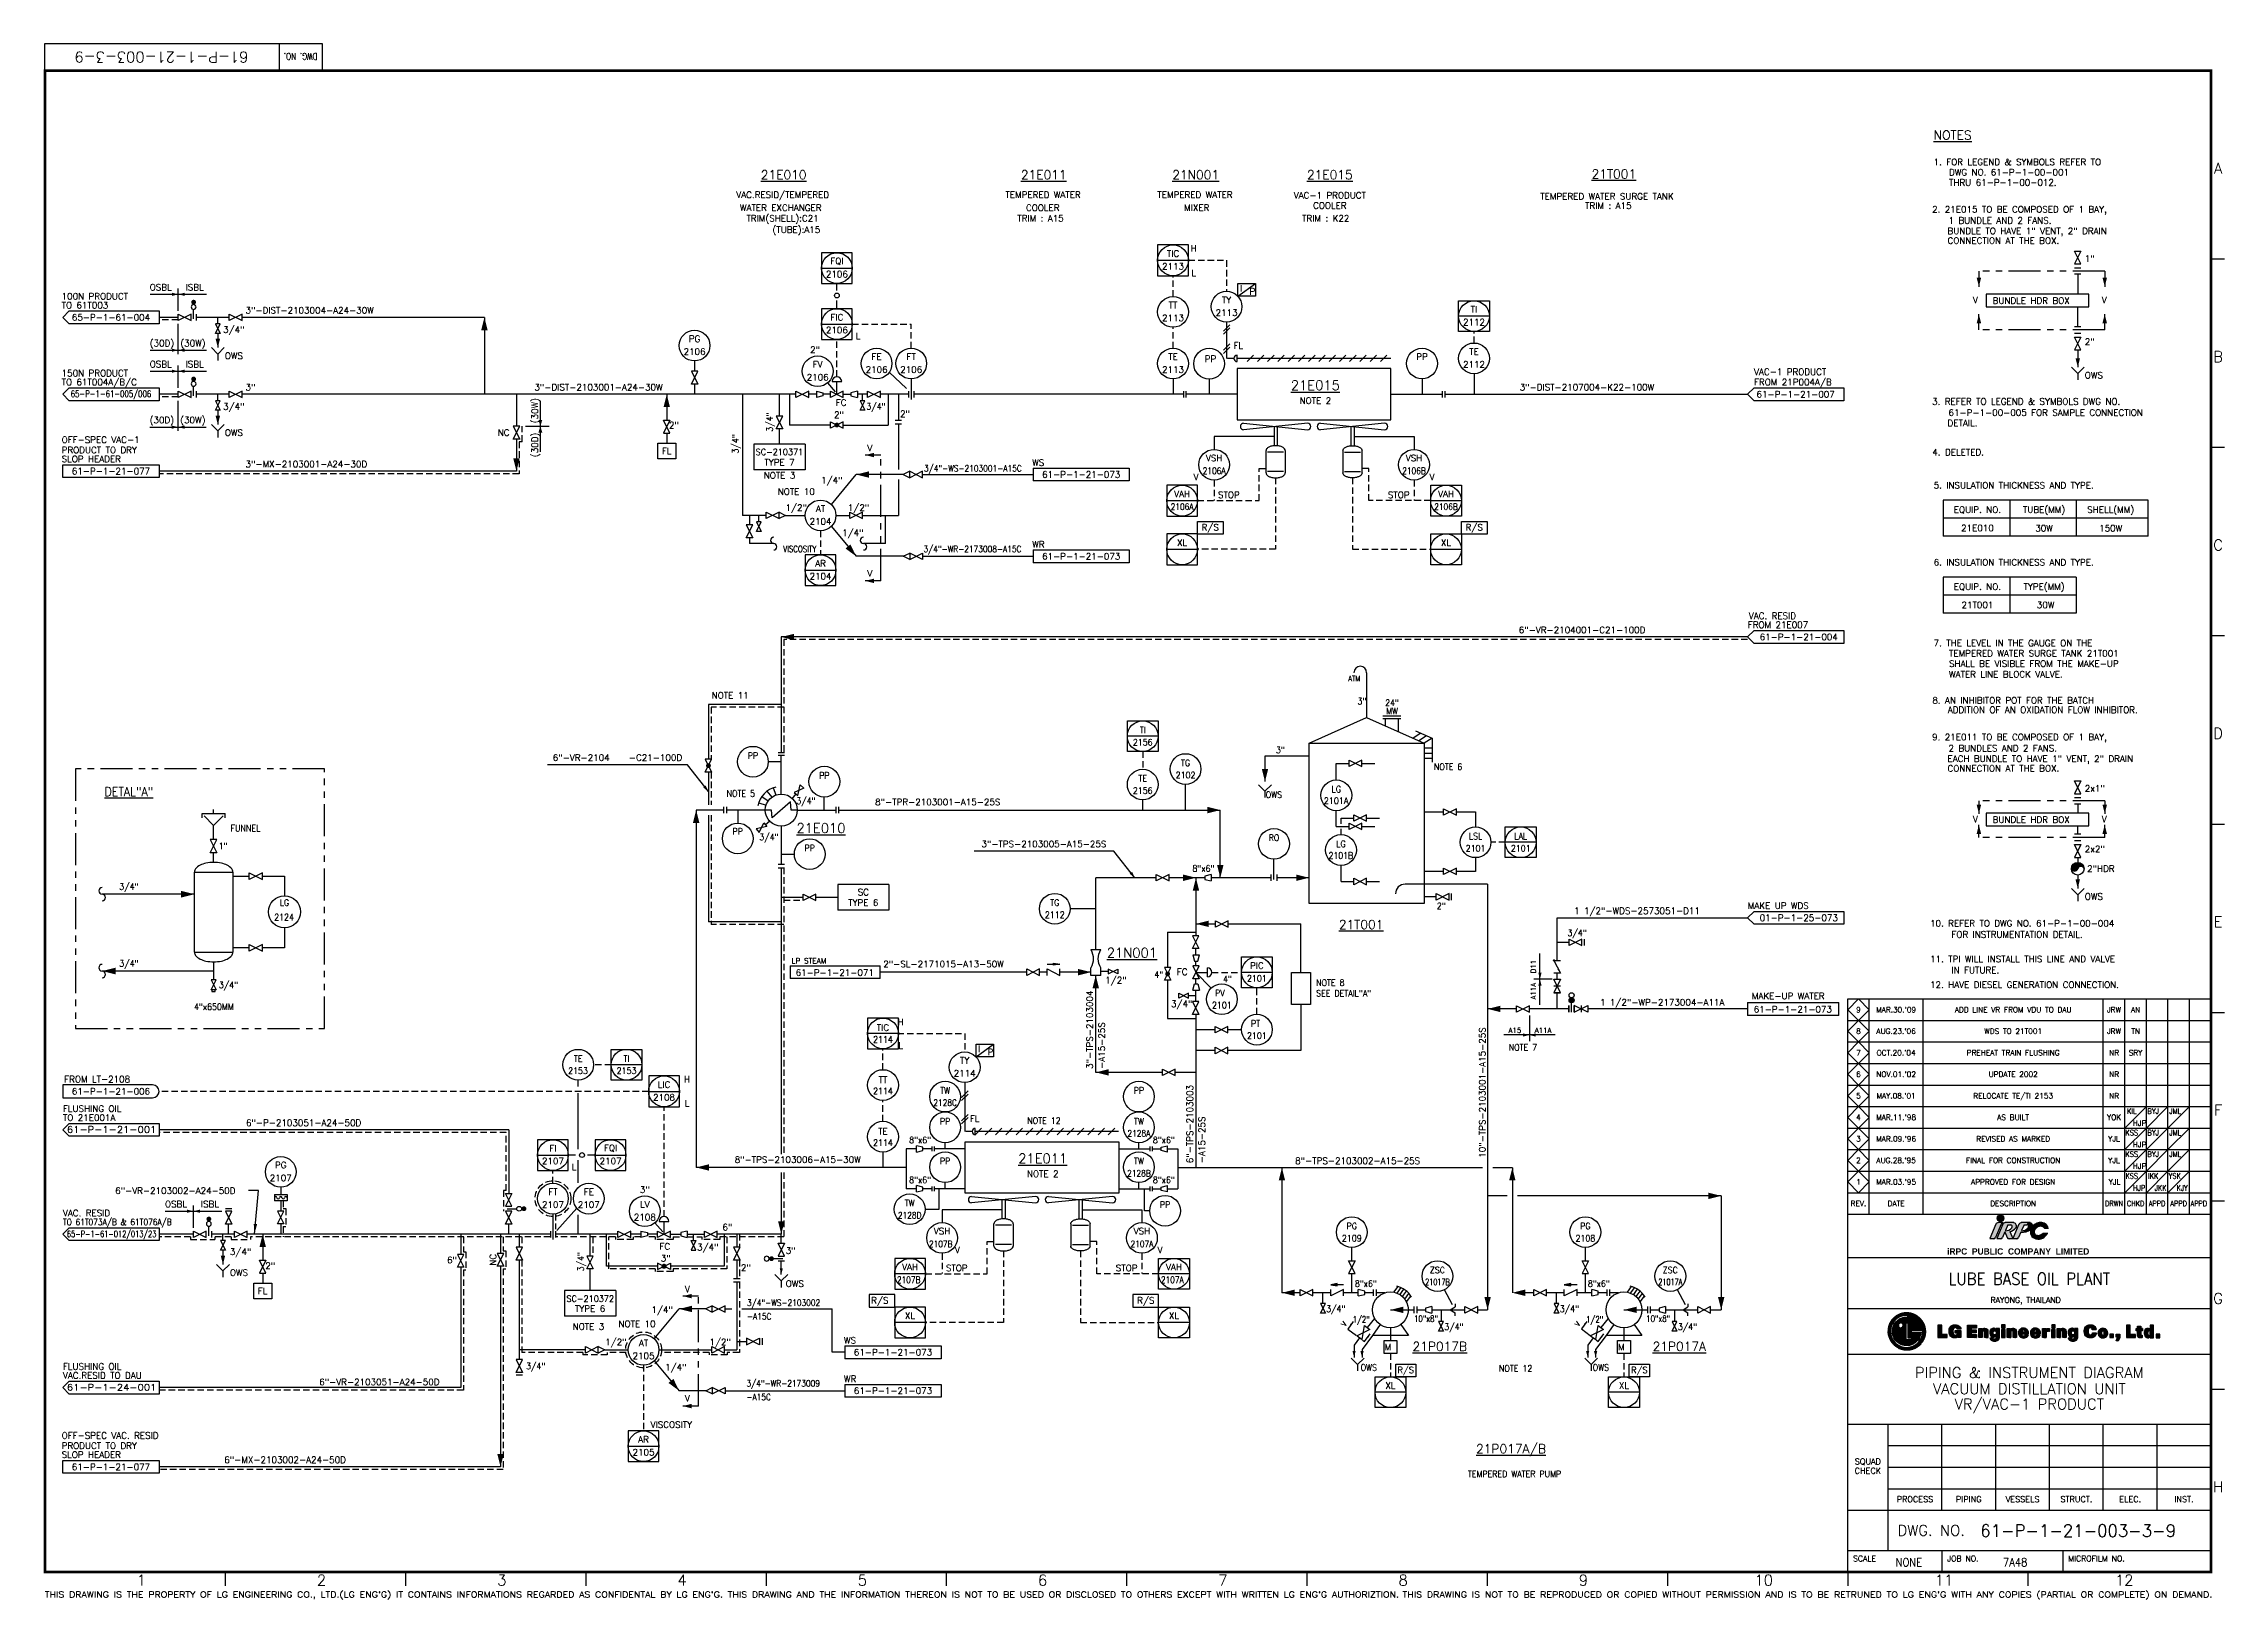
# Model space of a CAD drawing. Header units: millimetres. Extents: x 911 to 1762, y 136 to 743.
import ezdxf
from ezdxf.enums import TextEntityAlignment as Align

# ---------------------------------------------------------------- set-up
doc = ezdxf.new("R2010")
doc.units = ezdxf.units.MM
doc.header["$LTSCALE"] = 10
for name, pattern in [('HIDDEN', [0.375, 0.25, -0.125]), ('PHANTOM', [2.5, 1.25, -0.25, 0.25, -0.25, 0.25, -0.25]), ('SOLID', [0])]:
    doc.linetypes.add(name, pattern=pattern)
for name, color, linetype in [('1', 1, 'Continuous'), ('13', 7, 'Continuous'), ('18', 7, 'Continuous'), ('2', 2, 'Continuous'), ('3', 3, 'Continuous'), ('30', 7, 'HIDDEN'), ('DIM', 7, 'Continuous'), ('DWGLMT', 6, 'Continuous'), ('FTGS', 7, 'Continuous'), ('INST', 4, 'Continuous'), ('SPEC', 1, 'Continuous'), ('SYM', 7, 'Continuous'), ('TEXT', 7, 'Continuous'), ('TTBOX', 6, 'Continuous'), ('UTSYM', 6, 'Continuous')]:
    doc.layers.add(name, color=color, linetype=linetype)
doc.styles.add('ROMANC', font='romanc', dxfattribs={"height": 1.5})
doc.styles.add('ROMANS', font='romans')
doc.styles.add('S2', font='SIMPLEX', dxfattribs={"width": 0.8})
doc.styles.add('S3', font='SIMPLEX')
doc.styles.add('SIMPLEX', font='SIMPLEX.shx', dxfattribs={"width": 0.9})
doc.styles.get("Standard").update_dxf_attribs({"font": 'simplex.shx'})
doc.styles.add('STYLE1', font='romab___.ttf')

msp = doc.modelspace()

# ---------------------------------------------------------------- texts
for s, p in [('1. FOR LEGEND & SYMBOLS REFER TO', (1648.13, 695.23)), ('THRU 61-P-1-00-012.', (1654.13, 687.23)), ('DWG NO. 61-P-1-00-001', (1654.13, 691.23)), ('2. 21E015 TO BE COMPOSED OF 1 BAY,', (1647.55, 676.76)), ('1 BUNDLE AND 2 FANS.', (1653.94, 672.42)), ('CONNECTION AT THE BOX.', (1653.55, 664.55)), ('BUNDLE TO HAVE 1" VENT, 2" DRAIN', (1653.55, 668.32)), ('OSBL', (951.98, 646.35)), ('ISBL', (965.98, 646.35)), ('TO 61T003', (917.6, 639.35)), ('100N PRODUCT', (917.6, 642.85)), ('3"-DIST-2103004-A24-30W', (989.37, 637.35)), ('3/4"', (980.61, 629.83)), ('(30D)', (951.98, 624.54)), ('(30W)', (963.91, 624.54)), ('150N PRODUCT', (917.6, 612.85)), ('OSBL', (951.98, 616.35)), ('ISBL', (965.98, 616.35)), ('VAC-1 PRODUCT', (1578.04, 613.35)), ('TO 61T004A/B/C', (917.6, 609.35)), ('3"', (989.37, 607.35)), ('3"-DIST-2103001-A24-30W', (1102.09, 607.35)), ('3"-DIST-2107004-K22-100W', (1486.59, 607.35)), ('FROM 21P004A/B', (1578.04, 609.35)), ('3. REFER TO LEGEND & SYMBOLS DWG NO.', (1647.55, 601.79)), ('(30D)', (951.94, 594.54)), ('(30W)', (963.87, 594.54)), ('3/4"', (980.61, 599.83)), ('FC', (1219.68, 601.35)), ('DETAIL.', (1653.55, 593.35)), ('61-P-1-00-005 FOR SAMPLE CONNECTION', (1653.94, 597.45)), ('OFF-SPEC VAC-1', (917.6, 586.85)), ('NC', (1087.78, 589.64)), ('SLOP HEADER', (917.6, 579.35)), ('PRODUCT TO DRY', (917.6, 582.85)), ('3"-MX-2103001-A24-30D', (989.37, 577.35)), ('WS', (1296.35, 577.94)), ('4. DELETED.', (1647.63, 581.99)), ('V', (1359.35, 572.35)), ('V', (1451.44, 572.35)), ('5. INSULATION THICKNESS AND TYPE.', (1648.13, 569.07)), ('WR', (1296.35, 546.02)), ('6. INSULATION THICKNESS AND TYPE.', (1648.13, 539.03)), ('VAC. RESID', (1576, 518.15)), ('6"-VR-2104001-C21-100D', (1486.25, 512.65)), ('FROM 21E007', (1575.6, 514.65)), ('7. THE LEVEL IN THE GAUGE ON THE', (1648.13, 507.51)), ('TEMPERED WATER SURGE TANK 21T001', (1654.13, 503.51)), ('WATER LINE BLOCK VALVE.', (1654.13, 495.36)), ('SHALL BE VISIBLE FROM THE MAKE-UP', (1654.13, 499.51)), ('NOTE 11', (1171.28, 487.11)), ('8. AN INHIBITOR POT FOR THE BATCH', (1647.63, 485.15)), ('ADDITION OF AN OXIDATION FLOW INHIBITOR.', (1653.63, 481.47)), ('9. 21E011 TO BE COMPOSED OF 1 BAY,', (1647.55, 470.84)), ('2 BUNDLES AND 2 FANS.', (1653.94, 466.5)), ('CONNECTION AT THE BOX.', (1653.55, 458.63)), ('EACH BUNDLE TO HAVE 1" VENT, 2" DRAIN', (1653.55, 462.4)), ('1 1/2"-WDS-2573051-D11', (1507.83, 403.06)), ('MAKE UP WDS', (1575.6, 405.06)), ('10. REFER TO DWG NO. 61-P-1-00-004', (1646.73, 398.17)), ('FOR INSTRUMENTATION DETAIL.', (1655.07, 393.82)), ('11. TPI WILL INSTALL THIS LINE AND VALVE ', (1646.73, 384.25)), ('12. HAVE DIESEL GENERATION CONNECTION.', (1646.73, 374.2)), ('IN FUTURE.', (1655.07, 379.91)), ('FROM LT-2108', (918.6, 337.36)), ('TO 21E001A', (918.1, 322.34)), ('FLUSHING OIL', (918.1, 325.84)), ('6"-P-2103051-A24-50D', (989.54, 320.34)), ('6"-VR-2103002-A24-50D', (938.51, 293.84)), ('OSBL', (957.93, 288.61)), ('ISBL', (971.93, 288.61)), ('VAC. RESID', (918.1, 285.11)), ('6"', (1175.49, 279.61)), ('3/4"', (983.26, 270.03)), ('FC', (1150.9, 272.11)), ('3/4"', (1165.55, 271.82)), ('V', (1266.21, 270.68)), ('V', (1345.28, 270.68)), ('6"', (1068.01, 266.77)), ('WS', (1222.9, 235.45)), ('VAC.RESID TO DAU', (918.1, 221.76)), ('FLUSHING OIL', (918.1, 225.26)), ('6"-VR-2103051-A24-50D', (1018.13, 219.21)), ('WR', (1222.9, 220.44)), ('OFF-SPEC VAC. RESID', (917.6, 198.33)), ('PRODUCT TO DRY', (917.6, 194.33)), ('SLOP HEADER', (917.6, 190.83)), ('6"-MX-2103002-A24-50D', (981.07, 188.83))]:
    msp.add_text(s, height=2.5).set_placement(p)
at = {"color": 7}
for s, p in [('VAC.RESID/TEMPERED', (1180.87, 682.44)), ('TEMPERED WATER', (1285.91, 682.44)), ('TEMPERED WATER', (1345.2, 682.44)), ('TEMPERED WATER SURGE TANK', (1494.61, 681.82)), ('WATER EXCHANGER', (1182.31, 677.37)), ('TRIM(SHELL):C21', (1184.85, 673.25)), ('TRIM : A15', (1290.54, 673.25)), ('COOLER', (1293.93, 677.37)), ('MIXER', (1355.62, 677.37)), ('TRIM : K22', (1401.69, 673.25)), ('TRIM : A15', (1512.12, 678.17)), ('(TUBE):A15', (1195.01, 668.81)), ('3"', (1200.17, 270.47)), ('OWS', (1200.17, 257.57))]:
    msp.add_text(s, height=2.5, dxfattribs=at).set_placement(p)
for s, p in [('VAC-1 PRODUCT', (1412.5, 683.49)), ('COOLER', (1412.5, 679.49)), ('H', (1359.37, 662.79)), ('FQI', (1220.13, 657.73)), ('2113', (1351.31, 655.76)), ('TIC', (1351.31, 660.76)), ('2106', (1220.13, 652.73)), ('L', (1359.37, 653.2)), ('TT', (1351.31, 640.63)), ('2113', (1372.2, 637.68)), ('TY', (1372.2, 642.68)), ('TI', (1468.76, 638.99)), ('65-P-1-61-004', (936.85, 635.85)), ('2106', (1220.13, 630.9)), ('FIC', (1220.13, 635.9)), ('L', (1228.44, 628.56)), ('2113', (1351.31, 635.63)), ('2112', (1468.76, 633.99)), ('2106', (1164.59, 622.49)), ('PG', (1164.59, 627.49)), ('2"', (1211.63, 623.23)), ('FE', (1235.63, 620.49)), ('FT', (1249.13, 620.49)), ('TE', (1351.31, 620.49)), ('PP', (1448.47, 620.49)), ('TE', (1468.76, 622.49)), ('2106', (1212.63, 612.49)), ('FV', (1212.63, 617.49)), ('2106', (1235.63, 615.49)), ('2106', (1249.13, 615.49)), ('2113', (1351.31, 615.49)), ('PP', (1365.89, 619.67)), ('2112', (1468.76, 617.49)), ('61-P-1-21-007', (1594.29, 605.85)), ('2"', (1220.96, 597.83)), ('2"', (1246.69, 598.21)), ('2"', (1156.52, 593.79)), ('TYPE 7', (1197.75, 579.32)), ('VSH', (1367.35, 580.99)), ('VSH', (1445.35, 580.99)), ('61-P-1-21-077', (936.85, 575.85)), ('NOTE 3', (1197.75, 574.19)), ('1/4"', (1218.16, 572.13)), ('61-P-1-21-073', (1315.48, 574.54)), ('NOTE 10', (1204.28, 567.87)), ('1/2"', (1204.28, 561.44)), ('AT', (1213.76, 561.23)), ('1/2"', (1228.58, 561.44)), ('VAH', (1354.85, 566.99)), ('VAH', (1457.85, 566.99)), ('2104', (1213.76, 556.23)), ('1/4"', (1226.36, 551.61)), ('R/S', (1365.85, 553.77)), ('R/S', (1468.85, 553.77)), ('XL', (1354.85, 547.99)), ('XL', (1457.85, 547.99)), ('AR', (1213.76, 539.86)), ('61-P-1-21-073', (1315.48, 542.62)), ('2104', (1213.76, 534.86)), ('61-P-1-21-004', (1595.49, 511.15)), ('TYPE 6', (1230.44, 407.47)), ('SC', (1230.44, 411.59)), ('01-P-1-25-073', (1595.49, 401.56)), ('TIC', (1238.11, 358.73)), ('H', (1245.05, 360.9)), ('L', (1245.05, 351.74)), ('2114', (1270, 340.91)), ('TY', (1270, 345.91)), ('61-P-1-21-006', (936.85, 333.86)), ('2108', (1152.68, 331.5)), ('H', (1161.63, 338.62)), ('TT', (1238.11, 338.36)), ('L', (1161.63, 329.17)), ('TE', (1238.11, 318.23)), ('2107', (1109.32, 306.65)), ('FI', (1109.32, 311.65)), ('2107', (1131.82, 306.65)), ('FQI', (1131.82, 311.65)), ('2107', (1003.1, 300.09)), ('PG', (1003.1, 305.09)), ('L', (1117.63, 304.31)), ('2107', (1109.32, 289.65)), ('FT', (1109.32, 294.65)), ('2107', (1123.32, 289.65)), ('FE', (1123.32, 294.65)), ('3"', (1145.18, 295.49)), ('LV', (1145.18, 289.76)), ('2108', (1145.18, 284.76)), ('VSH', (1261.18, 279.33)), ('VSH', (1339.18, 279.33)), ('2"', (999, 265.8)), ('3"', (1153.34, 268.7)), ('2"', (1184.6, 265.05)), ('VAH', (1248.68, 265.33)), ('VAH', (1351.68, 265.33)), ('TYPE 6', (1123.82, 249.06)), ('1/4"', (1151.92, 248.45)), ('R/S', (1236.88, 252.1)), ('XL', (1248.68, 246.33)), ('R/S', (1340.68, 252.1)), ('XL', (1351.68, 246.33)), ('NOTE 3', (1123.17, 242.09)), ('NOTE 10', (1142.14, 243.13)), ('1/2"', (1133.88, 235.86)), ('2105', (1144.68, 230.65)), ('AT', (1144.68, 235.65)), ('1/2"', (1174.55, 235.86)), ('61-P-1-21-073', (1242.03, 232.05)), ('1/4"', (1157.28, 226.03)), ('61-P-1-21-073', (1242.03, 217.04)), ('VISCOSITY', (1155.54, 203.81)), ('AR', (1144.68, 198.04)), ('61-P-1-21-077', (936.85, 187.33)), ('2105', (1144.68, 193.04))]:
    msp.add_text(s, height=2.5).set_placement(p, align=Align.MIDDLE)
at = {"style": 'ROMANS'}
for s, p in [('1"', (1707.11, 657.54)), ('V', (1663.47, 641.35)), ('BUNDLE HDR BOX', (1671.14, 641.15)), ('V', (1713.74, 641.35)), ('OWS', (981.29, 619.62)), ('2"', (1707.11, 625.16)), ('OWS', (1707.11, 612.01)), ('OWS', (981.29, 589.62)), ('V', (1232.02, 583.61)), ('V', (1232.02, 534.77)), ('2x1"', (1707.11, 450.82)), ('V', (1663.47, 438.82)), ('BUNDLE HDR BOX', (1671.14, 438.62)), ('V', (1713.74, 438.82)), ('2x2"', (1707.11, 427.17)), ('OWS', (1707.11, 408.63)), ('OWS', (983.28, 261.88)), ('V', (1160.84, 255.44)), ('V', (1160.84, 212.79))]:
    msp.add_text(s, height=2.5, dxfattribs=at).set_placement(p)
for s, height, style, p in [('FL', 2.5, 'SIMPLEX', (1376.82, 624.88)), ('NOTE 2', 2.5, 'SIMPLEX', (1406.85, 603.35)), ('EQUIP. NO.', 2.5, 'ROMANS', (1665.22, 560.68)), ('TUBE(MM)', 2.5, 'ROMANS', (1691.22, 560.68)), ('SHELL(MM)', 2.5, 'ROMANS', (1717.22, 560.68)), ('21E010', 2.5, 'ROMANS', (1665.22, 553.68)), ('30W', 2.5, 'ROMANS', (1691.22, 553.59)), ('150W', 2.5, 'ROMANS', (1717.22, 553.59)), ('EQUIP. NO.', 2.5, 'ROMANS', (1665.22, 530.64)), ('TYPE(MM)', 2.5, 'ROMANS', (1691.22, 530.64)), ('21T001', 2.5, 'ROMANS', (1665.22, 523.64)), ('30W', 2.5, 'ROMANS', (1691.82, 523.64)), ('6"-VR-2104   -C21-100D', 2.5, 'SIMPLEX', (1134.51, 464.07)), ('8"-TPR-2103001-A15-25S', 2.5, 'SIMPLEX', (1259.5, 446.74)), ('3"-TPS-2103005-A15-25S', 2.5, 'SIMPLEX', (1300.91, 430.38)), ('FL', 2.5, 'SIMPLEX', (1273.93, 323.22)), ('8"-TPS-2103006-A15-30W', 2.5, 'SIMPLEX', (1204.84, 307.22)), ('NOTE 2', 2.5, 'SIMPLEX', (1300.46, 301.68)), ('RAYONG, THAILAND', 2.205, 'ROMANC', (1684.04, 252.08))]:
    msp.add_text(s, height=height, dxfattribs=dict(style=style)).set_placement(p, align=Align.MIDDLE)
for s, width, p in [('65-P-1-61-005/006', 0.8, (936.85, 605.85)), ('2106A', 0.85, (1367.35, 575.99)), ('2106B', 0.85, (1445.35, 575.99)), ('2106A', 0.85, (1354.85, 561.99)), ('2106B', 0.85, (1457.85, 561.99)), ('VISCOSITY', 0.8, (1205.65, 545.48)), ('2128C', 0.85, (1262.37, 329.45)), ('2128A', 0.85, (1338, 317.45)), ('2128B', 0.85, (1338, 301.91)), ('2128D', 0.85, (1248.54, 285.51)), ('2107B', 0.85, (1260.66, 274.33)), ('2107A', 0.85, (1339.18, 274.33)), ('2107B', 0.85, (1248.16, 260.33)), ('2107A', 0.85, (1351.03, 260.33))]:
    msp.add_text(s, height=2.5, dxfattribs=dict(width=width)).set_placement(p, align=Align.MIDDLE)
for s, height, rotation, p in [('(30W)', 2.5, 90, (1103.49, 594.54)), ('(30D)', 2.5, 90, (1103.49, 581.32)), ('NC', 2.5, 90, (1087.19, 265.85)), ('V', 2, 53.48983, (1418.35, 241.84)), ('V', 2, 53.48983, (1509.52, 241.88))]:
    msp.add_text(s, height=height, rotation=rotation).set_placement(p)
at = {"width": 0.9}
for p in [(1195.11, 591.24), (1181.78, 582.71), (1121.41, 263.64)]:
    msp.add_text('3/4"', height=2.5, rotation=90, dxfattribs=at).set_placement(p)
for s, width, p in [('3/4"', 0.9, (1231.63, 599.85)), ('3/4"-WS-2103001-A15C', 0.85, (1254.11, 575.69)), ('3/4"-WR-2173008-A15C', 0.85, (1253.91, 544.23)), ('NOTE 6', 0.9, (1453.11, 459.25)), ('NOTE 5', 0.9, (1177.1, 448.83)), ('3/4"', 0.9, (1204.3, 445.98)), ('3/4"', 0.9, (1189.85, 431.84)), ('NOTE 8', 0.9, (1407.15, 375)), ('SEE DETAIL"A"', 0.9, (1407.15, 370.86)), ('NOTE 7', 0.9, (1482.32, 349.74)), ('NOTE 12', 0.9, (1294.43, 321.18)), ('TO 61T073A/B & 61T076A/B', 0.85, (918.1, 281.61)), ('3/4"-WS-2103002', 0.85, (1185.03, 250.12)), ('-A15C', 0.85, (1185.03, 244.8)), ('1/2"', 0.8, (1421.38, 243.62)), ('1/2"', 0.8, (1512.52, 243.62)), ('3/4"', 0.9, (1098.83, 225.41)), ('3/4"-WR-2173009', 0.85, (1184.83, 218.65)), ('NOTE 12', 0.9, (1478.5, 224.49)), ('-A15C', 0.85, (1184.83, 213.34))]:
    msp.add_text(s, height=2.5, dxfattribs=dict(width=width)).set_placement(p)
at = {"color": 7}
for s, height, p in [('FL', 2.5, (1153.74, 583.71)), ('LP STEAM', 2.1, (1209.24, 384.79)), ('PIC', 2.5, (1384.03, 382.93)), ('MAKE-UP WATER', 2.5, (1591.4, 371.1)), ('FL', 2.5, (996.06, 255.97)), ('M', 2.5, (1435.15, 234.1)), ('M', 2.5, (1526.29, 234.1)), ('XL', 2.5, (1436.14, 219.1)), ('XL', 2.5, (1527.29, 219.1))]:
    msp.add_text(s, height=height, dxfattribs=at).set_placement(p, align=Align.MIDDLE)
for s, width, p, p2 in [('SC-210371', 0.928338, (1188.43, 582.09), (1206.99, 582.09)), ('61-P-1-21-001', 1.136808, (919.65, 317.72), (954.57, 317.72)), ('65-P-1-61-012/013/23', 0.72063, (919.65, 276.99), (954.57, 276.99)), ('SC-210372', 0.881134, (1114.61, 251.71), (1133.17, 251.71)), ('61-P-1-24-001', 1.119452, (919.65, 217.14), (954.57, 217.14))]:
    msp.add_text(s, height=2.5, dxfattribs=dict(width=width)).set_placement(p, p2, align=Align.FIT)
at = {"linetype": 'HIDDEN'}
for p in [(1368.85, 565.35), (1435.15, 565.35), (1262.68, 263.68), (1328.99, 263.68)]:
    msp.add_text('STOP', height=2.5, dxfattribs=at).set_placement(p)
at = {"color": 7}
for s, width, p in [('3"', 0.9, (1425.01, 486.1)), ('24"', 0.9, (1436.77, 485.48)), ('MW', 0.9, (1436.77, 482.27)), ('2156', 0.9, (1339.48, 470.08)), ('TI', 0.9, (1339.48, 474.82)), ('3"', 0.9, (1393.19, 467.04)), ('PP', 0.9, (1187.36, 464.87)), ('TG', 0.9, (1356.2, 462.01)), ('PP', 0.9, (1215.23, 457.1)), ('2156', 0.9, (1339.48, 451.22)), ('TE', 0.9, (1339.48, 455.96)), ('2102', 0.9, (1356.2, 457.27)), ('LG', 0.9, (1415.03, 451.76)), ('OWS', 0.9, (1390.67, 449.6)), ('FUNNEL', 0.9, (989.33, 436.54)), ('PP', 0.9, (1181.44, 435.29)), ('RO', 0.9, (1390.71, 432.82)), ('LSL', 0.9, (1469.37, 433.44)), ('LAL', 0.9, (1486.98, 433.44)), ('1"', 0.9, (980.62, 429.6)), ('PP', 0.9, (1209.53, 428.82)), ('LG', 0.9, (1416.87, 430.42)), ('2101', 0.9, (1469.37, 428.7)), ('2101', 0.9, (1486.98, 428.7)), ('8"x6"', 0.9, (1363.15, 420.83)), ('3/4"', 0.9, (943.84, 413.58)), ('LG', 0.9, (1004.54, 407.5)), ('TG', 0.9, (1305.16, 407.49)), ('2124', 0.9, (1004.39, 401.84)), ('2112', 0.9, (1305.16, 402.75)), ('2"', 0.9, (1455.97, 406.22)), ('3/4"', 0.9, (1508.99, 395.5)), ('3/4"', 0.9, (943.84, 383.59)), ('3/4"', 0.9, (982.7, 375.18)), ('4"', 0.9, (1345.78, 379.43)), ('4"', 0.9, (1372.56, 377.71)), ('2101', 0.9, (1384.03, 377.94)), ('4"x650MM', 0.9, (977.01, 366.86)), ('2101', 0.9, (1370.36, 367.48)), ('PV', 0.9, (1369.59, 372.22)), ('PT', 0.9, (1383.51, 360.33)), ('2114', 0.9, (1238.11, 354.1)), ('2101', 0.9, (1384.03, 355.59)), ('2153', 0.9, (1119.1, 341.9)), ('TE', 0.9, (1119.18, 346.64)), ('2153', 0.9, (1138.04, 341.9)), ('TI', 0.9, (1138.04, 346.64)), ('2114', 0.9, (1238.11, 333.97)), ('TW', 0.9, (1262.37, 334.2)), ('PP', 0.9, (1338, 334.2)), ('PP', 0.9, (1262.37, 322.2)), ('TW', 0.9, (1338, 322.2)), ('2114', 0.9, (1238.11, 313.83)), ('8"x6"', 0.9, (1252.61, 314.86)), ('8"x6"', 0.9, (1347.75, 314.86)), ('PP', 0.9, (1262.37, 306.65)), ('TW', 0.9, (1338, 306.65)), ('8"x6"', 0.9, (1252.61, 299.32)), ('8"x6"', 0.9, (1347.75, 299.32)), ('TW', 0.9, (1248.54, 290.25)), ('PP', 0.9, (1348.2, 289.64)), ('PG', 0.9, (1421.07, 281.31)), ('PG', 0.9, (1512.22, 281.31)), ('2109', 0.9, (1421.07, 276.56)), ('2108', 0.9, (1512.22, 276.56)), ('ZSC', 0.9, (1454.49, 264.15)), ('ZSC', 0.9, (1545.37, 264.15)), ('8"x6"', 0.9, (1426.59, 258.85)), ('21017B', 0.7, (1454.49, 259.51)), ('8"x6"', 0.9, (1517.5, 258.85)), ('21017A', 0.7, (1545.37, 259.51)), ('3/4"', 0.9, (1414.83, 248.82)), ('3/4"', 0.9, (1505.98, 248.82)), ('10"x8"', 0.8, (1450.03, 245.16)), ('3/4"', 0.9, (1460.91, 241.82)), ('10"x8"', 0.8, (1540.64, 245.16)), ('3/4"', 0.9, (1552.05, 241.82)), ('OWS', 0.9, (1427.71, 226.12)), ('OWS', 0.9, (1518.28, 226.12)), ('TEMPERED WATER PUMP', 0.9, (1484.56, 184.58))]:
    msp.add_text(s, height=2.5, dxfattribs=dict(at, width=width)).set_placement(p, align=Align.MIDDLE)
at = {"color": 2, "width": 0.9}
msp.add_text('%%UDETAL"A"', height=3.5, dxfattribs=at).set_placement((943.84, 450.83), align=Align.MIDDLE)
at = {"color": 7}
for s, width, p, p2 in [('2101A', 0.914684, (1410.16, 445.99), (1419.74, 445.99)), ('2101B', 0.935956, (1412, 424.65), (1421.59, 424.65))]:
    msp.add_text(s, height=2.5, dxfattribs=dict(at, width=width)).set_placement(p, p2, align=Align.FIT)
at = {"color": 7, "style": 'ROMANS'}
msp.add_text('2"HDR', height=2.5, dxfattribs=at).set_placement((1708.03, 419.53))
msp.add_text('61-P-1-21-073', height=2.5, dxfattribs=at).set_placement((1593.17, 365.87), align=Align.MIDDLE)
at = {"linetype": 'Continuous'}
msp.add_text('LIC', height=2.5, dxfattribs=at).set_placement((1152.68, 336.5), align=Align.MIDDLE)
at = {"style": 'ROMANS'}
for s, width, p, p2 in [("THIS DRAWING IS THE PROPERTY OF LG ENGINEERING CO., LTD.(LG ENG'G) IT CONTAINS INFORMATIONS REGARDED AS CONFIDENTAL BY LG ENG'G. THIS DRAWING AND THE INFORMATION THEREON IS NOT TO BE USED OR DISCLOSED TO OTHERS EXCEPT WITH WRITTEN LG ENG'G AUTHORIZTION. ", 1.023447, (911.01, 136.41), (1441.34, 136.41)), ("THIS DRAWING IS NOT TO BE REPRODUCED OR COPIED WITHOUT PERMISSION AND IS TO BE RETRUNED TO LG ENG'G WITH ANY COPIES (PARTIAL OR COMPLETE) ON DEMAND.", 1.026272, (1440.87, 136.39), (1756.87, 136.39))]:
    msp.add_text(s, height=2.268, dxfattribs=dict(at, width=width)).set_placement(p, p2, align=Align.FIT)
at = {"layer": '1', "style": 'ROMANS'}
for s, height, p in [('2"-SL-2171015-A13-50W', 2.5, (1238.24, 382.27)), ('1 1/2"-WP-2173004-A11A', 2.5, (1517.93, 367.36)), ('A15', 2, (1482.25, 356.68)), ('A11A', 2, (1492.45, 356.68)), ('8"-TPS-2103002-A15-25S', 2.5, (1398.98, 305.51))]:
    msp.add_text(s, height=height, dxfattribs=at).set_placement(p)
for s, height, p in [('D11', 2, (1492.89, 379.91)), ('A11A', 2, (1492.89, 369.71)), ('3"-TPS-2103004', 2.5, (1320.03, 342.63)), ('-A15-25S', 2.5, (1324.72, 342.63)), ('10"-TPS-2103001-A15-25S', 2.5, (1473.25, 307.97)), ('6"-TPS-2103003', 2.5, (1359.12, 305.82)), ('-A15-25S', 2.5, (1363.81, 305.82))]:
    msp.add_text(s, height=height, rotation=90, dxfattribs=at).set_placement(p)
at = {"layer": '1', "color": 7, "style": 'ROMANS'}
msp.add_text('61-P-1-21-071', height=2.5, dxfattribs=at).set_placement((1219.3, 380.21), align=Align.MIDDLE)
at = {"layer": '1'}
for s, p in [('1/2"', (1324.86, 376)), ('FC', (1352.81, 379.25)), ('3/4"', (1350.51, 366.76))]:
    msp.add_text(s, height=2.5, dxfattribs=at).set_placement(p)
at = {"layer": '2'}
msp.add_text('61-P-1-21-003-3-9', height=4.2, rotation=180, dxfattribs=at).set_placement((956.53, 737.42), align=Align.MIDDLE)
for s, height, p in [('%%UNOTES', 3.5, (1648.13, 705.23)), ('61-P-1-21-003-3-9', 4.725, (1666.36, 160.08))]:
    msp.add_text(s, height=height, dxfattribs=at).set_placement(p)
for s, height, p in [('%%U21E010', 3.5, (1199.36, 691.49)), ('%%U21E011', 3.5, (1300.85, 691.49)), ('%%U21N001', 3.5, (1360.15, 691.49)), ('%%U21E015', 3.5, (1412.5, 691.49)), ('PIPING & INSTRUMENT DIAGRAM', 4.2, (1685.46, 224.12)), ('VACUUM DISTILLATION UNIT', 4.2, (1685.46, 217.82)), ('VR/VAC-1 PRODUCT', 4.2, (1685.46, 211.52))]:
    msp.add_text(s, height=height, dxfattribs=at).set_placement(p, align=Align.MIDDLE)
at = {"layer": '2', "color": 2}
for s, p in [('%%U21T001', (1514.64, 690.04)), ('%%U21T001', (1416.02, 397.2)), ('%%U21P017B', (1444.75, 232.58)), ('%%U21P017A', (1538.46, 232.58)), ('%%U21P017A/B', (1469.55, 192.64))]:
    msp.add_text(s, height=3.5, dxfattribs=at).set_placement(p)
at = {"layer": '2', "style": 'SIMPLEX'}
for s, p in [('%%U21E015', (1406.85, 609.35)), ('%%U21E010', (1213.93, 436.6)), ('%%U21N001', (1335.27, 387.95)), ('%%U21E011', (1300.46, 307.68))]:
    msp.add_text(s, height=3.75, dxfattribs=at).set_placement(p, align=Align.MIDDLE)
at = {"layer": '2', "width": 0.9}
for s, p in [('NONE', (1633.29, 148.53)), ('7A48', (1675.2, 148.53))]:
    msp.add_text(s, height=3.15, dxfattribs=at).set_placement(p)
at = {"layer": 'DIM', "color": 2, "style": 'S3'}
for s, p in [('A', (1759.14, 694.04)), ('B', (1759.14, 620.54)), ('C', (1759.14, 547.04)), ('D', (1759.14, 473.54)), ('E', (1759.14, 400.04)), ('F', (1759.14, 326.54)), ('G', (1759.14, 253.04)), ('H', (1759.14, 179.54)), ('1', (948.66, 143.12)), ('2', (1019.01, 143.12)), ('3', (1089.36, 143.12)), ('4', (1159.71, 143.12)), ('5', (1230.06, 143.12)), ('6', (1300.41, 143.12)), ('7', (1370.76, 143.12)), ('8', (1441.11, 143.12)), ('9', (1511.46, 143.12)), ('10', (1581.81, 143.12)), ('11', (1652.16, 143.12)), ('12', (1722.51, 143.12))]:
    msp.add_text(s, height=4.2, dxfattribs=at).set_placement(p, align=Align.MIDDLE)
at = {"layer": 'DWGLMT', "color": 2, "style": 'S2', "text_generation_flag": 6, "width": 0.8}
msp.add_text('DWG. NO.', height=2.625, dxfattribs=at).set_placement((1010.84, 739), align=Align.CENTER)
at = {"layer": 'DWGLMT', "color": 2, "style": 'ROMANC', "width": 0.9}
msp.add_text('LUBE BASE OIL PLANT', height=4.725, dxfattribs=at).set_placement((1685.46, 260.72), align=Align.MIDDLE)
at = {"layer": 'TEXT'}
for s, p in [('I', (1377.88, 647.21)), ('P', (1382.25, 645.96)), ('I', (1275.68, 350.44)), ('P', (1280.06, 349.19))]:
    msp.add_text(s, height=2.5, dxfattribs=at).set_placement(p, align=Align.MIDDLE)
at = {"layer": 'TTBOX', "color": 7}
for s, height, p in [('9', 2.1, (1618.79, 364.67)), ('JRW', 2.1, (1718.54, 364.67)), ('AN', 2.1, (1726.94, 364.67)), ('8', 2.1, (1618.79, 356.27)), ('JRW', 2.1, (1718.54, 356.27)), ('TN', 2.1, (1726.94, 356.27)), ('7', 2.1, (1618.79, 347.87)), ('NR', 2.1, (1718.54, 347.87)), ('SRY', 2.1, (1726.94, 347.87)), ('6', 2.1, (1618.79, 339.47)), ('NR', 2.1, (1718.54, 339.47)), ('5', 2.1, (1618.79, 331.07)), ('NR', 2.1, (1718.54, 331.07)), ('4', 2.1, (1618.79, 322.67)), ('YOK', 2.1, (1718.54, 322.67)), ('3', 2.1, (1618.79, 314.27)), ('YJL', 2.1, (1718.54, 314.27)), ('HJP', 2.1, (1728.51, 320.45)), ('2', 2.1, (1618.79, 305.87)), ("AUG.28.'95", 2.1, (1633.49, 305.87)), ('FINAL FOR CONSTRUCTION', 2.1, (1679.16, 305.87)), ('YJL', 2.1, (1718.54, 305.87)), ('HJP', 2.1, (1728.51, 312.05)), ('1', 2.1, (1618.79, 297.47)), ("MAR.03.'95", 2.1, (1633.49, 297.47)), ('APPROVED FOR DESIGN', 2.1, (1679.16, 297.47)), ('HJP', 2.1, (1728.51, 303.65)), ('REV.', 2.1, (1618.79, 289.07)), ('DATE', 2.1, (1633.49, 289.07)), ('DESCRIPTION', 2.1, (1679.16, 289.07)), ('SQUAD', 2.31, (1622.46, 188.27)), ('CHECK', 2.31, (1622.46, 184.67)), ('PROCESS', 2.31, (1640.84, 173.57)), ('PIPING', 2.31, (1661.84, 173.57)), ('VESSELS', 2.31, (1682.84, 173.57)), ('STRUCT.', 2.31, (1703.84, 173.57)), ('ELEC.', 2.31, (1724.84, 173.57)), ('INST.', 2.31, (1745.84, 173.57))]:
    msp.add_text(s, height=height, dxfattribs=at).set_placement(p, align=Align.CENTER)
at = {"layer": 'TTBOX', "color": 7, "style": 'ROMANS'}
for s, p in [("MAR.30.'09", (1633.49, 364.67)), ('ADD LINE VR FROM VDU TO DAU', (1679.16, 364.67)), ("AUG.23.'06", (1633.49, 356.27)), ('WDS TO 21T001', (1679.16, 356.27)), ("OCT.20.'04", (1633.49, 347.87)), ('PREHEAT TRAIN FLUSHING', (1679.16, 347.87)), ("NOV.01.'02", (1633.49, 339.47)), ('UPDATE 2002', (1679.16, 339.47)), ("MAY.08.'01", (1633.49, 331.07)), ('RELOCATE TE/TI 2153', (1679.16, 331.07)), ("MAR.11.'98", (1633.49, 322.67)), ('AS BUILT', (1679.16, 322.67)), ('YJL', (1718.72, 297.47))]:
    msp.add_text(s, height=2.1, dxfattribs=at).set_placement(p, align=Align.CENTER)
at = {"layer": 'TTBOX', "color": 7}
for s, width, p in [('KIL', 0.9, (1725.45, 325.09)), ('BYJ', 0.9, (1733.8, 325.09)), ('JML', 0.9, (1742.43, 325.09)), ('KSS', 0.9, (1725.45, 316.69)), ('BYJ', 0.9, (1733.8, 316.69)), ('JML', 0.9, (1742.43, 316.69)), ('KSS', 0.9, (1725.45, 308.29)), ('BYJ', 0.9, (1733.8, 308.29)), ('JML', 0.9, (1742.43, 308.29)), ('KSS', 0.8, (1725.45, 299.78)), ('IKK', 0.8, (1733.85, 299.78)), ('YSK', 0.8, (1742.25, 299.78)), ('DRWN', 0.8, (1718.54, 289.07)), ('CHKD', 0.8, (1726.94, 289.07)), ('HJP', 0.8, (1728.31, 295.11)), ('APPD', 0.8, (1735.34, 289.07)), ('JKK', 0.8, (1736.71, 295.11)), ('APPD', 0.8, (1743.74, 289.07)), ('KJY', 0.8, (1745.11, 295.11)), ('APPD', 0.8, (1751.61, 289.07))]:
    msp.add_text(s, height=2.1, dxfattribs=dict(at, width=width)).set_placement(p, align=Align.CENTER)
for s, height, p in [('DWG. NO.', 4.2, (1634.04, 160.45)), ('SCALE', 2.205, (1616.69, 150.47)), ('JOB NO.', 2.205, (1653.44, 150.47)), ('MICROFILM NO.', 2.205, (1700.69, 150.47))]:
    msp.add_text(s, height=height, dxfattribs=at).set_placement(p)

# ---------------------------------------------------------------- blocks, each defined once
blk = doc.blocks.new('LOGO')
for color, points in [(1, [(177, 89, 1), (208, 89, 1)]), (161, [(320, 68), (316, 58), (318, 58, -0.578871), (323, 43, -0.129175), (305, 32), (301, 23, 0.024345), (314, 25, 0.053995), (324, 29), (339, 64, 0.114261), (333, 68)])]:
    blk.add_hatch(color=color).paths.add_polyline_path(points)
h = blk.add_hatch(color=154)
h.paths.add_polyline_path([(195, 61, -0.153555), (204, 68), (181, 68, 0.231513), (170, 61), (141, -8), (161, -8, 0.300013), (168, -3)])
h.paths.add_polyline_path([(174, -8), (194, -8, 0.300013), (201, -3), (213, 24), (224, -3, 0.300013), (232, -8), (251, -8), (237, 26, 0.195224), (264, 43, 0.542848), (256, 68), (214, 68, 0.231513), (203, 61)])
h.paths.add_polyline_path([(227, 58), (241, 58, -0.578871), (246, 43, -0.20446), (215, 30)], flags=16)
h.paths.add_polyline_path([(304, 58), (316, 58), (320, 68), (291, 68, 0.231513), (280, 61), (251, -8), (271, -8, 0.300013), (278, -3), (289, 22, 0.02257), (301, 23), (305, 32, -0.073348), (292, 30)])
h = blk.add_hatch(color=141)
edge = h.paths.add_edge_path()
edge.add_ellipse((377, 29), major_axis=(-38.2, -22.6), ratio=0.856342, start_angle=162.5909, end_angle=292.4263)
edge.add_arc((329, 52), 15.9, 353.5282, 409.5463)
edge.add_line((339, 64), (324, 29))
edge.add_arc((301, 75), 51.8, 296.3797, 313.7721)
edge.add_ellipse((377, 29), major_axis=(-38.2, -22.6), ratio=0.856342, start_angle=312.3483, end_angle=489.5099)
edge.add_line((417, 18), (395, 18))
edge.add_spline(control_points=[(395, 18), (394, 17), (393, 15), (389, 13), (388, 12), (385, 10), (384, 10), (381, 9), (379, 8), (376, 7), (374, 7), (370, 7), (368, 7), (365, 8), (364, 8), (360, 10), (358, 11), (356, 14), (355, 14), (354, 16), (354, 17), (353, 19), (353, 20), (352, 22), (352, 24), (353, 27), (353, 29), (354, 31), (354, 32), (356, 35), (357, 37), (359, 39), (360, 40), (361, 42), (362, 43), (364, 44), (366, 45), (368, 47), (369, 47), (372, 49), (373, 49), (376, 50), (377, 50), (380, 51), (382, 51), (384, 51), (385, 51), (388, 50), (389, 50), (391, 49), (392, 49), (394, 48), (396, 47), (398, 45), (399, 44), (400, 43), (400, 42), (401, 41)], knot_values=[3.032261, 3.032261, 3.032261, 3.032261, 3.236598, 3.236598, 3.445002, 3.445002, 3.578184, 3.578184, 3.751992, 3.751992, 3.967447, 3.967447, 4.182903, 4.182903, 4.398359, 4.398359, 4.760483, 4.760483, 4.928447, 4.928447, 5.096411, 5.096411, 5.264375, 5.264375, 5.56337, 5.56337, 5.712867, 5.712867, 5.862365, 5.862365, 6.112831, 6.112831, 6.238065, 6.238065, 6.363298, 6.363298, 6.514679, 6.514679, 6.66606, 6.66606, 6.817441, 6.817441, 6.969385, 6.969385, 7.12133, 7.12133, 7.273274, 7.273274, 7.425218, 7.425218, 7.577162, 7.577162, 7.803975, 7.803975, 8.030787, 8.030787, 8.207159, 8.207159, 8.207159, 8.207159], degree=3, periodic=0)
edge.add_line((401, 41), (420, 41))
at = {"color": 174}
for p, q in [((170, 61), (141, -8)), ((195, 61), (168, -3)), ((203, 61), (174, -8)), ((204, 68), (181, 68)), ((213, 24), (201, -3)), ((213, 24), (224, -3)), ((256, 68), (214, 68)), ((227, 58), (215, 30)), ((227, 58), (241, 58)), ((237, 26), (251, -8)), ((280, 61), (251, -8)), ((289, 22), (278, -3)), ((141, -8), (161, -8)), ((146, -8), (161, -8)), ((174, -8), (194, -8)), ((174, -8), (194, -8)), ((232, -8), (271, -8))]:
    blk.add_line(p, q, dxfattribs=at)
at = {"color": 154}
for p, q in [((333, 68), (291, 68)), ((304, 58), (292, 30)), ((304, 58), (318, 58))]:
    blk.add_line(p, q, dxfattribs=at)
at = {"color": 142}
for p, q in [((395, 18), (417, 18)), ((401, 41), (420, 41))]:
    blk.add_line(p, q, dxfattribs=at)
at = {"color": 1}
blk.add_circle((192, 89), 15.3, dxfattribs=at)
at = {"color": 174}
for centre, radius, start, end in [((182, 53), 14.7, 95.8965, 148.0368), ((210, 51), 18.4, 110.4459, 145.3653), ((215, 53), 14.7, 95.8965, 148.0368), ((215, 73), 43.5, 269.5945, 315.8162), ((230, 68), 42.5, 278.5054, 322.6916), ((239, 49), 9.14, 319.4745, 79.7359), ((252, 52), 15.9, 321.6388, 75.6198), ((160, 0), 8.58, 267.0056, 339.7941), ((193, 0), 8.58, 267.0056, 339.7941), ((232, 0), 8.58, 200.2059, 272.9944), ((270, 0), 8.58, 267.0056, 339.7941)]:
    blk.add_arc(centre, radius, start, end, dxfattribs=at)
at = {"color": 154}
for centre, radius, start, end in [((293, 53), 14.7, 95.8965, 148.0368), ((286, 157), 135, 271.186, 281.9362), ((292, 73), 43.5, 269.5945, 315.8162)]:
    blk.add_arc(centre, radius, start, end, dxfattribs=at)
at = {"color": 161}
for centre, radius, start, end in [((301, 75), 51.8, 284.0169, 313.7721), ((317, 49), 9.14, 319.4745, 79.7359)]:
    blk.add_arc(centre, radius, start, end, dxfattribs=at)
at = {"color": 142}
blk.add_arc((329, 52), 15.9, 353.5282, 75.6198, dxfattribs=at)
blk.add_ellipse((377, 29), major_axis=(-38.2, -22.6), ratio=0.856342, start_param=5.451506, end_param=8.54356, dxfattribs=at)
at = {"color": 141}
blk.add_ellipse((377, 29), major_axis=(-38.2, -22.6), ratio=0.856342, start_param=2.837746, end_param=5.103802, dxfattribs=at)
blk.add_open_spline([(401, 41), (400, 42), (400, 43), (399, 44), (398, 45), (396, 47), (394, 48), (392, 49), (391, 49), (389, 50), (388, 50), (385, 51), (384, 51), (382, 51), (380, 51), (377, 50), (376, 50), (373, 49), (372, 49), (369, 47), (368, 47), (366, 45), (364, 44), (362, 43), (361, 42), (360, 40), (359, 39), (357, 37), (356, 35), (354, 32), (354, 31), (353, 29), (353, 27), (352, 24), (352, 22), (353, 20), (353, 19), (354, 17), (354, 16), (355, 14), (356, 14), (358, 11), (360, 10), (364, 8), (365, 8), (368, 7), (370, 7), (374, 7), (376, 7), (379, 8), (381, 9), (384, 10), (385, 10), (388, 12), (389, 13), (393, 15), (394, 17), (395, 18)], degree=3, knots=[3.032261, 3.032261, 3.032261, 3.032261, 3.208633, 3.208633, 3.435445, 3.435445, 3.662257, 3.662257, 3.814202, 3.814202, 3.966146, 3.966146, 4.11809, 4.11809, 4.270034, 4.270034, 4.421979, 4.421979, 4.57336, 4.57336, 4.724741, 4.724741, 4.876122, 4.876122, 5.001355, 5.001355, 5.126589, 5.126589, 5.377055, 5.377055, 5.526553, 5.526553, 5.67605, 5.67605, 5.975045, 5.975045, 6.143009, 6.143009, 6.310973, 6.310973, 6.478936, 6.478936, 6.841061, 6.841061, 7.056516, 7.056516, 7.271972, 7.271972, 7.487428, 7.487428, 7.661236, 7.661236, 7.794418, 7.794418, 8.002821, 8.002821, 8.207159, 8.207159, 8.207159, 8.207159], dxfattribs=at)
blk = doc.blocks.new('A$C53935790')
at = {"xscale": 0.12, "yscale": 0.12, "zscale": 0.12}
blk.add_blockref('LOGO', (9.3, 12.6), dxfattribs=at)
at = {"color": 1, "style": 'STYLE1'}
blk.add_text('iRPC  PUBLIC  COMPANY  LIMITED', height=3.6, dxfattribs=at).set_placement((1.8, 2.5))
blk = doc.blocks.new('LB8')
for p, q in [((0, 1.25), (0, -1.25)), ((1, 1.25), (1, -1.25))]:
    blk.add_line(p, q)
blk = doc.blocks.new('UV03')
at = {"color": 4}
for p, q in [((0, -0.05), (0.2, 0.05)), ((0.2, -0.05), (0, 0.05)), ((0, 0.05), (0, -0.05)), ((0.2, 0.05), (0.2, -0.05))]:
    blk.add_line(p, q, dxfattribs=at)
at = {"color": 4, "const_width": 0.04}
blk.add_lwpolyline([(0.1, -0.02, 1), (0.1, 0.02, 1)], format="xyb", close=True, dxfattribs=at)
blk = doc.blocks.new('UV00')
for p, q in [((0, -0.05), (0, 0.05)), ((0, 0.05), (0.2, -0.05)), ((0.2, 0.05), (0, -0.05)), ((0.2, -0.05), (0.2, 0.05))]:
    blk.add_line(p, q)
blk = doc.blocks.new('UM00')
for p, q in [((0.1, 0.025), (0, 0.05)), ((0, -0.05), (0, 0.05)), ((0.1, -0.025), (0.1, 0.025)), ((0, -0.05), (0.1, -0.025))]:
    blk.add_line(p, q)
blk = doc.blocks.new('LV28')
blk.add_line((0.625, 5), (4.375, 5))
blk.add_arc((2.5, 5), 1.875, 0, 180)
at = {"layer": 'SYM'}
for p, q in [((0, 1.25), (5, -1.25)), ((5, 1.25), (0, -1.25)), ((0, -1.25), (0, 1.25)), ((2.5, 0), (2.5, 5)), ((5, -1.25), (5, 1.25))]:
    blk.add_line(p, q, dxfattribs=at)
blk = doc.blocks.new('W1')
at = {"layer": '2'}
blk.add_lwpolyline([(0, 0, 0, 2.5, 0), (5, 0, 2.5, 2.5, 0)], format="xyseb", dxfattribs=at)
blk = doc.blocks.new('RB9')
at = {"layer": 'SYM'}
blk.add_line((0, 0.05), (0, -0.05), dxfattribs=at)
blk.add_arc((0, 0), 0.05, 270, 90, dxfattribs=at)
blk = doc.blocks.new('LB5')
for p, q in [((0, 1.25), (0, -1.25)), ((1, -0.625), (1, 3.125)), ((2, -1.25), (2, 1.25))]:
    blk.add_line(p, q)
at = {"const_width": 0.9375}
blk.add_lwpolyline([(0.53125, 5.9375, 1), (1.46875, 5.9375, 1)], format="xyb", close=True, dxfattribs=at)
blk.add_circle((1, 4.0625), 0.9375)
blk = doc.blocks.new('LV1')
for p, q in [((5, 1.25), (0, -1.25)), ((0, 1.25), (5, -1.25)), ((0, -1.25), (0, 1.25)), ((5, -1.25), (5, 1.25))]:
    blk.add_line(p, q)
blk = doc.blocks.new('RB17')
for p, q in [((-0.1, 0), (0, -0.1)), ((0, -0.1), (0.1, 0)), ((0, -0.1), (0, -0.2))]:
    blk.add_line(p, q)
blk = doc.blocks.new('R')
at = {"color": 7}
for p, q in [((-9.93, 6), (-9.93, 11)), ((-9.93, 11), (-2.07, 11)), ((-2.07, 11), (-2.07, 6)), ((-2.07, 6), (-9.93, 6))]:
    blk.add_line(p, q, dxfattribs=at)
at = {"layer": 'TEXT', "color": 7}
blk.add_text('R/S', height=2.4, dxfattribs=at).set_placement((-6, 8.5), align=Align.MIDDLE)
blk = doc.blocks.new('I1')
at = {"color": 7, "extrusion": (0, 0, -1)}
for p, q in [((-2.6, 6.5), (-4.17, 8.67)), ((-1.33, 6.87), (-2.97, 9.14)), ((-6.29, 3.07), (-7.98, 5.41)), ((-5.58, 4.22), (-7.18, 6.43)), ((-4.72, 5.17), (-6.27, 7.31)), ((-3.73, 5.93), (-5.27, 8.06))]:
    blk.add_line(p, q, dxfattribs=at)
at = {"extrusion": (0, 0, -1)}
blk.add_arc((0.11, 0.08), 9.5, 30.86617, 75.73429, dxfattribs=at)
blk = doc.blocks.new('FC2')
at = {"layer": '2', "color": 1, "width": 0.95}
for tag, p in [('SIZE-RATING', (0, 0.0625)), ('MAT-CA-SERV-RESP', (0, -0.1625))]:
    blk.add_attdef(tag, text='', height=0.1, dxfattribs=at).set_placement(p, align=Align.CENTER)
blk = doc.blocks.new('NP085')
at = {"layer": '1'}
for p, q in [((0, 0.097), (0, -0.097)), ((0, 0.097), (0.146, 0.097)), ((0.501, 0.097), (0.501, -0.097)), ((0, -0.097), (0.146, -0.097))]:
    blk.add_line(p, q, dxfattribs=at)
for centre, start, end in [((0.324, 0.401), 239.7355, 300.2645), ((0.324, -0.401), 59.7355, 120.2645)]:
    blk.add_arc(centre, 0.352, start, end, dxfattribs=at)
blk = doc.blocks.new('DDOT')
blk.add_circle((0, 0), 0.0375)
blk = doc.blocks.new('RV1')
for p, q in [((0, -0.05), (0, 0.05)), ((0, 0.05), (0.2, -0.05)), ((0.2, 0.05), (0, -0.05)), ((0.2, -0.05), (0.2, 0.05))]:
    blk.add_line(p, q)
blk = doc.blocks.new('RB14')
at = {"layer": 'INST'}
for p, q in [((-0.047, -0.02), (0.053, 0.08)), ((-0.047, -0.069), (0.053, 0.031))]:
    blk.add_line(p, q, dxfattribs=at)
blk = doc.blocks.new('PA07')
at = {"layer": 'SYM'}
for centre, start, end in [((0, 0.05), 90, 270), ((0, -0.05), 270, 90)]:
    blk.add_arc(centre, 0.05, start, end, dxfattribs=at)
blk = doc.blocks.new('RB2')
blk.add_blockref('PA07', (0, 0))
blk = doc.blocks.new('J1')
at = {"layer": 'TTBOX', "color": 7, "style": 'ROMANS'}
for s, p in [("MAR.09.'96", (18, -5)), ('REVISED AS MARKED', (61.5, -5))]:
    blk.add_text(s, height=2, dxfattribs=at).set_placement(p, align=Align.CENTER)
blk = doc.blocks.new('*X22')
at = {"color": 0, "linetype": 'Continuous'}
for p, q in [((97.75, 96.25), (99.38, 97.88)), ((97.75, 96.34), (99.29, 97.88)), ((97.75, 96.42), (99.2, 97.88)), ((97.75, 96.51), (99.11, 97.88)), ((97.75, 96.6), (99.02, 97.88)), ((97.75, 96.69), (98.94, 97.88)), ((97.75, 96.78), (98.85, 97.88)), ((97.75, 96.87), (98.76, 97.88)), ((97.75, 96.95), (98.67, 97.88)), ((97.75, 97.04), (98.58, 97.88)), ((97.75, 97.13), (98.49, 97.88)), ((97.75, 97.22), (98.41, 97.88)), ((97.75, 97.31), (98.32, 97.88)), ((97.75, 97.4), (98.23, 97.88)), ((97.75, 97.48), (98.14, 97.88)), ((97.75, 97.57), (98.05, 97.88)), ((97.75, 97.66), (97.96, 97.88)), ((97.75, 97.75), (97.88, 97.88)), ((97.75, 97.84), (97.79, 97.88)), ((97.75, 96.16), (99.46, 97.87)), ((97.75, 96.07), (99.46, 97.78)), ((97.75, 95.98), (99.46, 97.69)), ((97.75, 95.89), (99.46, 97.6)), ((97.75, 95.8), (99.46, 97.51)), ((97.75, 95.72), (99.46, 97.42)), ((97.75, 95.63), (99.46, 97.34)), ((97.75, 95.54), (99.46, 97.25)), ((97.75, 95.45), (99.46, 97.16)), ((97.75, 95.36), (99.46, 97.07)), ((97.75, 95.27), (99.46, 96.98)), ((97.75, 95.19), (99.46, 96.89)), ((97.75, 95.1), (99.46, 96.81)), ((97.75, 95.01), (99.46, 96.72)), ((97.75, 94.92), (99.46, 96.63)), ((97.75, 94.83), (99.46, 96.54)), ((97.75, 94.74), (99.46, 96.45)), ((97.75, 94.66), (99.46, 96.36)), ((97.75, 94.57), (99.46, 96.28)), ((97.75, 94.48), (99.46, 96.19)), ((97.75, 94.39), (99.46, 96.1)), ((97.75, 94.3), (99.46, 96.01)), ((97.75, 94.21), (99.46, 95.92)), ((97.75, 94.13), (99.46, 95.83)), ((97.75, 94.04), (99.46, 95.75)), ((97.75, 93.95), (99.46, 95.66)), ((97.75, 93.86), (99.46, 95.57)), ((97.75, 93.77), (99.46, 95.48)), ((97.75, 93.68), (99.46, 95.39)), ((102.68, 95.44), (105.24, 97.99)), ((102.68, 95.52), (105.14, 97.98)), ((102.69, 95.27), (105.42, 98)), ((102.69, 95.35), (105.33, 97.99)), ((102.69, 95.62), (105.05, 97.98)), ((102.69, 95.71), (104.96, 97.97)), ((102.69, 95.8), (104.86, 97.96)), ((102.7, 95.18), (105.51, 97.99)), ((102.7, 95.01), (105.67, 97.98)), ((102.7, 95.1), (105.59, 97.98)), ((102.7, 95.89), (104.75, 97.94)), ((102.7, 95.98), (104.64, 97.92)), ((102.71, 94.93), (105.75, 97.97)), ((102.71, 94.84), (105.83, 97.96)), ((102.71, 94.76), (105.91, 97.95)), ((102.72, 94.67), (105.99, 97.94)), ((102.72, 94.59), (106.06, 97.93)), ((102.73, 94.51), (106.13, 97.91)), ((102.73, 96.1), (104.53, 97.9)), ((102.74, 94.43), (104.56, 96.25)), ((102.75, 96.21), (104.42, 97.88)), ((102.75, 94.35), (104.5, 96.11)), ((102.75, 94.27), (104.45, 95.96)), ((102.77, 94.2), (104.41, 95.84)), ((102.79, 94.13), (104.4, 95.74)), ((102.8, 96.35), (104.3, 97.84)), ((102.81, 94.05), (104.39, 95.64)), ((102.82, 93.98), (104.38, 95.54)), ((102.84, 93.91), (104.37, 95.44)), ((102.86, 96.5), (104.16, 97.8)), ((102.93, 96.65), (104, 97.73)), ((103.02, 96.83), (103.84, 97.66)), ((103.14, 97.05), (103.64, 97.54)), ((104.66, 92.29), (107.87, 95.5)), ((104.74, 92.27), (107.87, 95.41)), ((104.97, 96.66), (106.2, 97.89)), ((105.09, 96.69), (106.27, 97.87)), ((105.21, 96.72), (106.34, 97.85)), ((105.27, 94.49), (106.35, 95.57)), ((105.27, 94.58), (106.26, 95.57)), ((105.27, 94.67), (106.18, 95.57)), ((105.27, 94.75), (106.09, 95.57)), ((105.27, 94.84), (106, 95.57)), ((105.27, 94.93), (105.91, 95.57)), ((105.27, 95.02), (105.82, 95.57)), ((105.27, 95.11), (105.73, 95.57)), ((105.27, 95.2), (105.64, 95.57)), ((105.27, 95.28), (105.56, 95.57)), ((105.27, 95.37), (105.47, 95.57)), ((105.27, 95.46), (105.38, 95.57)), ((105.27, 95.55), (105.29, 95.57)), ((105.32, 96.75), (106.41, 97.83)), ((105.33, 94.46), (106.44, 95.57)), ((105.4, 96.74), (106.48, 97.81)), ((105.42, 94.46), (106.53, 95.57)), ((105.47, 96.72), (106.54, 97.79)), ((105.51, 94.46), (106.62, 95.57)), ((105.54, 96.7), (106.59, 97.76)), ((105.59, 94.46), (106.71, 95.57)), ((105.61, 96.68), (106.65, 97.73)), ((105.68, 96.67), (106.71, 97.7)), ((105.68, 94.46), (106.79, 95.57)), ((105.75, 96.65), (106.77, 97.67)), ((105.77, 94.46), (106.88, 95.57)), ((105.82, 96.63), (106.83, 97.64)), ((105.86, 94.46), (106.97, 95.57)), ((105.87, 96.59), (106.89, 97.61)), ((105.92, 96.55), (106.95, 97.58)), ((105.95, 94.46), (107.06, 95.57)), ((105.97, 96.51), (107, 97.54)), ((106.01, 96.47), (107.04, 97.5)), ((106.04, 94.46), (107.15, 95.57)), ((106.06, 96.43), (107.09, 97.46)), ((106.09, 96.37), (107.14, 97.42)), ((106.1, 96.29), (107.19, 97.38)), ((106.11, 96.21), (107.24, 97.34)), ((106.12, 96.14), (107.29, 97.3)), ((106.12, 94.46), (107.24, 95.57)), ((106.18, 96.1), (107.34, 97.26)), ((106.21, 94.46), (107.32, 95.57)), ((106.25, 93.96), (107.85, 95.57)), ((106.27, 96.1), (107.38, 97.22)), ((106.28, 94.08), (107.77, 95.57)), ((106.3, 94.46), (107.41, 95.57)), ((106.31, 94.2), (107.68, 95.57)), ((106.33, 94.31), (107.59, 95.57)), ((106.33, 94.4), (107.5, 95.57)), ((106.35, 96.1), (107.42, 97.17)), ((106.44, 96.1), (107.46, 97.12)), ((106.53, 96.1), (107.5, 97.07)), ((106.62, 96.1), (107.54, 97.02)), ((106.71, 96.1), (107.57, 96.96)), ((106.8, 96.1), (107.6, 96.91)), ((106.88, 96.1), (107.63, 96.85)), ((106.97, 96.1), (107.66, 96.79)), ((107.06, 96.1), (107.69, 96.73)), ((107.15, 96.1), (107.72, 96.67)), ((107.24, 96.1), (107.75, 96.61)), ((107.33, 96.1), (107.77, 96.55)), ((107.41, 96.1), (107.79, 96.47)), ((107.5, 96.1), (107.79, 96.39)), ((107.59, 96.1), (107.8, 96.31)), ((107.68, 96.1), (107.81, 96.23)), ((107.77, 96.1), (107.81, 96.15)), ((110.72, 94.99), (113.61, 97.88)), ((110.72, 95.08), (113.52, 97.88)), ((110.72, 95.17), (113.43, 97.88)), ((110.72, 95.26), (113.34, 97.88)), ((110.72, 95.35), (113.25, 97.88)), ((110.72, 95.43), (113.17, 97.88)), ((110.72, 95.52), (113.08, 97.88)), ((110.72, 95.61), (112.99, 97.88)), ((110.72, 95.7), (112.9, 97.88)), ((110.72, 95.79), (112.81, 97.88)), ((110.72, 95.88), (112.72, 97.88)), ((110.72, 95.96), (112.64, 97.88)), ((110.72, 96.05), (112.55, 97.88)), ((110.72, 96.14), (112.46, 97.88)), ((110.72, 96.23), (112.37, 97.88)), ((110.72, 96.32), (112.28, 97.88)), ((110.72, 96.41), (112.19, 97.88)), ((110.72, 96.49), (112.11, 97.88)), ((110.72, 96.58), (112.02, 97.88)), ((110.72, 96.67), (111.93, 97.88)), ((110.72, 96.76), (111.84, 97.88)), ((110.72, 96.85), (111.75, 97.88)), ((110.72, 96.94), (111.66, 97.88)), ((110.72, 97.02), (111.58, 97.88)), ((110.72, 97.11), (111.49, 97.88)), ((110.72, 97.2), (111.4, 97.88)), ((110.72, 97.29), (111.31, 97.88)), ((110.72, 97.38), (111.22, 97.88)), ((110.72, 97.47), (111.13, 97.88)), ((110.72, 97.56), (111.05, 97.88)), ((110.72, 97.64), (110.96, 97.88)), ((110.72, 97.73), (110.87, 97.88)), ((110.72, 97.82), (110.78, 97.88)), ((110.72, 94.9), (112.35, 96.53)), ((110.72, 94.82), (112.35, 96.44)), ((110.72, 94.73), (112.35, 96.36)), ((110.72, 94.64), (112.35, 96.27)), ((110.72, 94.55), (112.35, 96.18)), ((110.72, 94.46), (112.35, 96.09)), ((110.72, 94.37), (112.35, 96)), ((110.72, 94.28), (112.35, 95.91)), ((110.72, 94.2), (112.35, 95.82)), ((110.72, 92.96), (113.57, 95.8)), ((110.72, 93.05), (113.48, 95.8)), ((110.72, 93.14), (113.39, 95.8)), ((110.72, 93.22), (113.3, 95.8)), ((110.72, 93.31), (113.21, 95.8)), ((110.72, 93.4), (113.13, 95.8)), ((110.72, 93.49), (113.04, 95.8)), ((110.72, 93.58), (112.95, 95.8)), ((110.72, 93.67), (112.86, 95.8)), ((110.72, 93.75), (112.77, 95.8)), ((110.72, 93.84), (112.68, 95.8)), ((110.72, 93.93), (112.6, 95.8)), ((110.72, 94.02), (112.51, 95.8)), ((110.72, 94.11), (112.42, 95.8)), ((112.39, 96.57), (113.7, 97.88)), ((112.39, 94.54), (113.66, 95.8)), ((112.48, 96.57), (113.79, 97.88)), ((112.48, 94.54), (113.74, 95.8)), ((112.57, 96.57), (113.87, 97.88)), ((112.57, 94.54), (113.83, 95.8)), ((112.66, 96.57), (113.96, 97.88)), ((112.66, 94.54), (113.92, 95.8)), ((112.75, 96.57), (114.05, 97.88)), ((112.75, 94.54), (114.01, 95.8)), ((112.83, 94.54), (114.1, 95.8)), ((112.84, 96.57), (114.14, 97.88)), ((112.92, 96.57), (114.23, 97.88)), ((112.92, 94.54), (114.19, 95.8)), ((113.01, 96.57), (114.32, 97.88)), ((113.01, 94.54), (114.27, 95.8)), ((113.1, 96.57), (114.4, 97.88)), ((113.1, 94.54), (114.36, 95.8)), ((113.19, 96.57), (114.49, 97.88)), ((113.19, 94.54), (114.45, 95.8)), ((113.28, 96.57), (114.58, 97.88)), ((113.28, 94.54), (114.48, 95.74)), ((113.36, 94.54), (114.48, 95.65)), ((113.37, 96.57), (114.67, 97.88)), ((113.45, 96.57), (114.68, 97.8)), ((113.45, 94.54), (114.48, 95.56)), ((113.54, 96.57), (114.68, 97.71)), ((113.54, 94.54), (114.48, 95.48)), ((113.63, 96.57), (114.68, 97.62)), ((113.63, 94.54), (114.48, 95.39)), ((113.72, 96.57), (114.68, 97.53)), ((113.81, 96.57), (114.68, 97.44)), ((113.9, 96.57), (114.68, 97.35)), ((113.98, 96.57), (114.68, 97.26)), ((114.07, 96.57), (114.68, 97.18)), ((114.16, 96.57), (114.68, 97.09)), ((114.25, 96.57), (114.68, 97)), ((114.34, 96.57), (114.68, 96.91)), ((114.43, 96.57), (114.68, 96.82)), ((114.51, 96.57), (114.68, 96.73)), ((114.6, 96.57), (114.68, 96.65)), ((115.65, 93.82), (118.33, 96.5)), ((115.65, 93.73), (118.4, 96.48)), ((115.65, 93.91), (118.23, 96.48)), ((115.65, 94), (118.13, 96.47)), ((115.65, 93.64), (118.47, 96.46)), ((115.65, 94.09), (118.02, 96.46)), ((115.65, 93.55), (118.54, 96.45)), ((115.65, 94.17), (117.91, 96.43)), ((115.65, 95.06), (117, 96.41)), ((115.65, 95.15), (116.91, 96.41)), ((115.65, 95.23), (116.83, 96.41)), ((115.65, 95.32), (116.74, 96.41)), ((115.65, 95.41), (116.65, 96.41)), ((115.65, 95.5), (116.56, 96.41)), ((115.65, 95.59), (116.47, 96.41)), ((115.65, 95.68), (116.38, 96.41)), ((115.65, 95.76), (116.3, 96.41)), ((115.65, 95.85), (116.21, 96.41)), ((115.65, 95.94), (116.12, 96.41)), ((115.65, 96.03), (116.03, 96.41)), ((115.65, 96.12), (115.94, 96.41)), ((115.65, 96.21), (115.85, 96.41)), ((115.65, 96.29), (115.77, 96.41)), ((115.65, 96.38), (115.68, 96.41)), ((115.65, 94.26), (117.79, 96.4)), ((115.65, 94.35), (117.67, 96.37)), ((115.65, 94.44), (117.55, 96.34)), ((115.65, 94.97), (117.03, 96.34)), ((115.65, 94.88), (117.03, 96.25)), ((115.65, 94.79), (117.03, 96.17)), ((115.65, 94.7), (117.03, 96.08)), ((115.65, 94.62), (117.03, 95.99)), ((115.65, 94.53), (117.03, 95.9)), ((117.57, 95.39), (118.62, 96.43)), ((117.67, 95.4), (118.69, 96.41)), ((117.77, 95.41), (118.76, 96.4)), ((117.85, 95.4), (118.83, 96.38)), ((117.9, 95.36), (118.88, 96.34)), ((117.94, 95.32), (118.93, 96.31)), ((117.99, 95.28), (118.98, 96.27)), ((118.04, 95.24), (119.03, 96.23)), ((118.07, 95.18), (119.09, 96.19)), ((118.1, 95.12), (119.14, 96.16)), ((118.13, 95.06), (119.19, 96.12)), ((118.16, 95), (119.24, 96.08)), ((118.19, 94.94), (119.28, 96.04)), ((118.2, 94.86), (119.32, 95.99)), ((118.2, 94.77), (119.36, 95.93)), ((118.2, 94.69), (119.4, 95.88)), ((118.2, 94.6), (119.43, 95.83)), ((118.2, 94.51), (119.47, 95.78)), ((118.2, 94.42), (119.51, 95.73)), ((118.2, 94.33), (119.55, 95.68)), ((118.2, 94.24), (119.58, 95.63)), ((118.2, 94.16), (119.59, 95.55)), ((118.2, 94.07), (119.61, 95.48)), ((118.2, 93.98), (119.62, 95.4)), ((120.51, 94.53), (122.43, 96.45)), ((120.51, 94.44), (122.49, 96.42)), ((120.51, 94.35), (122.56, 96.39)), ((120.51, 94.26), (122.62, 96.37)), ((120.52, 94.8), (122.21, 96.49)), ((120.52, 94.89), (122.13, 96.49)), ((120.52, 94.71), (122.29, 96.48)), ((120.52, 94.62), (122.37, 96.47)), ((120.52, 94.18), (122.68, 96.34)), ((120.53, 94.99), (122.04, 96.5)), ((120.53, 94.1), (122.75, 96.32)), ((120.54, 95.09), (121.94, 96.48)), ((120.54, 94.03), (122.8, 96.29)), ((120.55, 95.18), (121.83, 96.47)), ((120.56, 95.28), (121.73, 96.45)), ((120.56, 93.95), (122.86, 96.25)), ((120.57, 93.88), (122.91, 96.22)), ((120.58, 95.39), (121.62, 96.43)), ((120.58, 93.8), (122.96, 96.18)), ((120.6, 93.73), (123.02, 96.15)), ((120.61, 93.66), (123.07, 96.11)), ((120.63, 95.53), (121.44, 96.34)), ((120.69, 95.67), (121.25, 96.23)), ((120.98, 96.05), (120.99, 96.06)), ((122.39, 95.35), (123.12, 96.08)), ((122.51, 95.38), (123.16, 96.02)), ((122.61, 95.39), (123.2, 95.97)), ((122.7, 95.39), (123.23, 95.92)), ((122.78, 95.38), (123.27, 95.87)), ((122.85, 95.36), (123.88, 96.4)), ((122.91, 95.33), (123.97, 96.4)), ((122.97, 95.31), (124.06, 96.4)), ((123.03, 95.27), (124.15, 96.4)), ((123.08, 95.24), (124.24, 96.4)), ((123.12, 95.19), (124.33, 96.4)), ((123.16, 95.14), (124.41, 96.4)), ((123.19, 95.08), (124.5, 96.4)), ((123.19, 93.94), (124.65, 95.39)), ((123.22, 95.02), (124.59, 96.4)), ((123.24, 94.96), (124.65, 96.36)), ((123.25, 94.88), (124.65, 96.28)), ((123.26, 94.8), (124.65, 96.19)), ((123.26, 94.09), (124.65, 95.48)), ((123.27, 95.87), (123.8, 96.4)), ((123.27, 95.96), (123.71, 96.4)), ((123.27, 96.05), (123.62, 96.4)), ((123.27, 96.14), (123.53, 96.4)), ((123.27, 96.22), (123.44, 96.4)), ((123.27, 96.31), (123.35, 96.4)), ((123.27, 94.72), (124.65, 96.1)), ((123.27, 94.63), (124.65, 96.01)), ((123.27, 94.55), (124.65, 95.92)), ((123.27, 94.46), (124.65, 95.83)), ((123.27, 94.37), (124.65, 95.75)), ((123.27, 94.28), (124.65, 95.66)), ((123.27, 94.19), (124.65, 95.57)), ((125.62, 94.42), (127.15, 95.95)), ((125.62, 94.51), (127.07, 95.95)), ((125.62, 94.6), (126.98, 95.95)), ((125.62, 94.68), (126.89, 95.95)), ((125.62, 94.77), (126.8, 95.95)), ((125.62, 94.86), (126.71, 95.95)), ((125.62, 94.95), (126.62, 95.95)), ((125.62, 95.04), (126.54, 95.95)), ((125.62, 95.13), (126.45, 95.95)), ((125.62, 95.21), (126.36, 95.95)), ((125.62, 95.3), (126.27, 95.95)), ((125.62, 95.39), (126.18, 95.95)), ((125.62, 95.48), (126.09, 95.95)), ((125.62, 95.57), (126.01, 95.95)), ((125.62, 95.66), (125.92, 95.95)), ((125.62, 95.74), (125.83, 95.95)), ((125.62, 95.83), (125.74, 95.95)), ((125.62, 95.92), (125.65, 95.95)), ((125.62, 94.33), (127.15, 95.86)), ((125.62, 94.24), (127.15, 95.78)), ((125.62, 94.15), (127.15, 95.69)), ((125.62, 94.07), (127.15, 95.6)), ((125.62, 93.98), (127.15, 95.51)), ((125.62, 93.89), (127.15, 95.42)), ((125.65, 96.65), (127, 98.01)), ((125.65, 96.74), (126.91, 98.01)), ((125.65, 96.83), (126.82, 98.01)), ((125.65, 96.92), (126.73, 98.01)), ((125.65, 97.01), (126.65, 98.01)), ((125.65, 97.1), (126.56, 98.01)), ((125.65, 97.18), (126.47, 98.01)), ((125.65, 97.27), (126.38, 98.01)), ((125.65, 97.36), (126.29, 98.01)), ((125.65, 97.45), (126.2, 98.01)), ((125.65, 97.54), (126.12, 98.01)), ((125.65, 97.63), (126.03, 98.01)), ((125.65, 97.71), (125.94, 98.01)), ((125.65, 97.8), (125.85, 98.01)), ((125.65, 97.89), (125.76, 98.01)), ((125.65, 97.98), (125.67, 98.01)), ((125.72, 96.64), (127.09, 98.01)), ((125.8, 96.64), (127.15, 97.98)), ((125.89, 96.64), (127.15, 97.9)), ((125.98, 96.64), (127.15, 97.81)), ((126.07, 96.64), (127.15, 97.72)), ((126.16, 96.64), (127.15, 97.63)), ((126.25, 96.64), (127.15, 97.54)), ((126.34, 96.64), (127.15, 97.45)), ((126.42, 96.64), (127.15, 97.37)), ((126.51, 96.64), (127.15, 97.28)), ((126.6, 96.64), (127.15, 97.19)), ((126.69, 96.64), (127.15, 97.1)), ((126.78, 96.64), (127.15, 97.01)), ((126.87, 96.64), (127.15, 96.92)), ((126.95, 96.64), (127.15, 96.84)), ((127.04, 96.64), (127.15, 96.75)), ((127.13, 96.64), (127.15, 96.66)), ((128.12, 93.83), (130.79, 96.5)), ((128.12, 93.74), (130.87, 96.48)), ((128.12, 93.91), (130.69, 96.48)), ((128.12, 93.65), (130.94, 96.47)), ((128.12, 94), (130.59, 96.47)), ((128.12, 93.56), (131.01, 96.45)), ((128.12, 94.09), (130.48, 96.45)), ((128.12, 94.18), (130.37, 96.43)), ((128.12, 95.06), (129.47, 96.41)), ((128.12, 95.15), (129.38, 96.41)), ((128.12, 95.24), (129.29, 96.41)), ((128.12, 95.33), (129.2, 96.41)), ((128.12, 95.42), (129.11, 96.41)), ((128.12, 95.5), (129.02, 96.41)), ((128.12, 95.59), (128.93, 96.41)), ((128.12, 95.68), (128.85, 96.41)), ((128.12, 95.77), (128.76, 96.41)), ((128.12, 95.86), (128.67, 96.41)), ((128.12, 95.95), (128.58, 96.41)), ((128.12, 96.03), (128.49, 96.41)), ((128.12, 96.12), (128.4, 96.41)), ((128.12, 96.21), (128.32, 96.41)), ((128.12, 96.3), (128.23, 96.41)), ((128.12, 96.39), (128.14, 96.41)), ((128.12, 94.27), (130.25, 96.4)), ((128.12, 94.36), (130.13, 96.37)), ((128.12, 94.97), (129.49, 96.35)), ((128.12, 94.44), (130.01, 96.34)), ((128.12, 94.89), (129.49, 96.26)), ((128.12, 94.8), (129.49, 96.17)), ((128.12, 94.71), (129.49, 96.08)), ((128.12, 94.62), (129.49, 95.99)), ((128.12, 94.53), (129.49, 95.91)), ((130.03, 95.38), (131.08, 96.43)), ((130.13, 95.4), (131.15, 96.41)), ((130.23, 95.41), (131.22, 96.4)), ((130.32, 95.4), (131.29, 96.38)), ((130.36, 95.36), (131.35, 96.35)), ((130.41, 95.32), (131.4, 96.31)), ((130.46, 95.28), (131.45, 96.27)), ((130.5, 95.24), (131.5, 96.23)), ((130.54, 95.18), (131.55, 96.2)), ((130.57, 95.12), (131.6, 96.16)), ((130.6, 95.06), (131.65, 96.12)), ((130.62, 95), (131.7, 96.08)), ((130.65, 94.95), (131.75, 96.04)), ((130.67, 94.87), (131.79, 95.99)), ((130.67, 94.78), (131.82, 95.94)), ((130.67, 94.69), (131.86, 95.89)), ((130.67, 94.6), (131.9, 95.84)), ((130.67, 94.51), (131.94, 95.79)), ((130.67, 94.43), (131.98, 95.74)), ((130.67, 94.34), (132.01, 95.69)), ((130.67, 94.25), (132.05, 95.63)), ((130.67, 94.16), (132.06, 95.55)), ((130.67, 94.07), (132.07, 95.48)), ((130.67, 93.98), (132.09, 95.4)), ((133.03, 94.41), (135.16, 96.53)), ((133.03, 94.5), (135.07, 96.53)), ((133.04, 94.24), (135.32, 96.52)), ((133.04, 94.32), (135.24, 96.52)), ((133.05, 94.6), (134.97, 96.52)), ((133.05, 94.16), (135.4, 96.51)), ((133.06, 94.7), (134.88, 96.52)), ((133.06, 94.08), (135.48, 96.5)), ((133.06, 94), (135.56, 96.49)), ((133.07, 94.8), (134.78, 96.51)), ((133.07, 93.92), (135.64, 96.48)), ((133.09, 94.9), (134.69, 96.51)), ((133.09, 93.85), (134.61, 95.37)), ((133.11, 95.01), (134.59, 96.49)), ((133.13, 95.12), (134.45, 96.45)), ((133.14, 95.23), (134.3, 96.38)), ((133.18, 95.35), (134.15, 96.32)), ((133.3, 95.55), (133.89, 96.15)), ((134.91, 95.67), (135.71, 96.47)), ((135.08, 95.74), (135.78, 96.45)), ((135.13, 94.03), (136.9, 95.8)), ((135.19, 95.77), (135.85, 96.43)), ((135.22, 94.03), (136.94, 95.75)), ((135.28, 95.77), (135.92, 96.41)), ((135.31, 94.03), (136.98, 95.7)), ((135.36, 95.76), (135.98, 96.39)), ((135.4, 94.03), (137.02, 95.66)), ((135.43, 95.74), (136.05, 96.37)), ((135.49, 95.72), (136.12, 96.35)), ((135.49, 94.03), (137.05, 95.6)), ((135.55, 95.69), (136.19, 96.32)), ((135.57, 94.03), (137.09, 95.54)), ((135.6, 95.65), (136.26, 96.3)), ((135.65, 95.61), (136.31, 96.27)), ((135.66, 94.03), (137.12, 95.49)), ((135.7, 95.57), (136.36, 96.24)), ((135.74, 95.53), (136.42, 96.2)), ((135.75, 94.03), (137.15, 95.43)), ((135.78, 95.48), (136.47, 96.17)), ((135.82, 95.43), (136.53, 96.13)), ((135.84, 94.03), (137.18, 95.37)), ((135.85, 95.37), (136.58, 96.1)), ((135.88, 95.31), (136.63, 96.06)), ((135.9, 95.24), (136.69, 96.03)), ((135.92, 95.17), (136.73, 95.98)), ((135.93, 95.1), (136.77, 95.94)), ((135.94, 95.02), (136.81, 95.89)), ((135.95, 94.94), (136.86, 95.84)), ((138.22, 94.47), (140.28, 96.53)), ((138.23, 94.39), (140.37, 96.53)), ((138.23, 94.3), (140.45, 96.52)), ((138.24, 94.57), (140.19, 96.53)), ((138.24, 94.14), (140.61, 96.51)), ((138.24, 94.22), (140.53, 96.51)), ((138.25, 94.67), (140.09, 96.52)), ((138.25, 94.06), (140.69, 96.5)), ((138.26, 94.77), (140, 96.51)), ((138.26, 93.97), (140.77, 96.49)), ((138.27, 94.88), (139.91, 96.51)), ((138.27, 93.9), (140.85, 96.48)), ((138.29, 94.98), (139.81, 96.5)), ((138.31, 95.09), (139.68, 96.46)), ((138.33, 95.2), (139.53, 96.4)), ((138.35, 95.31), (139.38, 96.34)), ((138.46, 95.5), (139.17, 96.21)), ((140.16, 95.7), (140.92, 96.46)), ((140.3, 95.75), (140.99, 96.44)), ((140.35, 94.03), (142.1, 95.79)), ((140.41, 95.77), (141.06, 96.42)), ((140.44, 94.03), (142.14, 95.74)), ((140.49, 95.77), (141.13, 96.4)), ((140.52, 94.03), (142.19, 95.69)), ((140.57, 95.76), (141.19, 96.38)), ((140.61, 94.03), (142.22, 95.64)), ((140.64, 95.74), (141.26, 96.36)), ((140.7, 95.71), (141.33, 96.34)), ((140.7, 94.03), (142.25, 95.59)), ((140.75, 95.68), (141.4, 96.32)), ((140.79, 94.03), (142.29, 95.53)), ((140.81, 95.64), (141.46, 96.3)), ((140.86, 95.6), (141.52, 96.26)), ((140.88, 94.03), (142.32, 95.47)), ((140.9, 95.56), (141.57, 96.23)), ((140.95, 95.52), (141.62, 96.19)), ((140.97, 94.03), (142.35, 95.41)), ((140.99, 95.47), (141.68, 96.16)), ((141.02, 95.41), (141.73, 96.12)), ((141.05, 95.36), (141.79, 96.09)), ((141.05, 94.03), (142.38, 95.36)), ((141.08, 95.29), (141.84, 96.05)), ((141.1, 95.23), (141.89, 96.02)), ((141.12, 95.15), (141.93, 95.97)), ((141.13, 95.08), (141.97, 95.92)), ((141.14, 95), (142.02, 95.88)), ((141.14, 94.92), (142.06, 95.83)), ((143.57, 93.46), (146.52, 96.41)), ((143.57, 93.54), (146.44, 96.41)), ((143.57, 93.63), (146.35, 96.41)), ((143.57, 93.72), (146.26, 96.41)), ((143.57, 93.81), (146.17, 96.41)), ((143.57, 93.9), (146.08, 96.41)), ((143.57, 93.99), (145.99, 96.41)), ((143.57, 94.07), (145.91, 96.41)), ((143.57, 94.16), (145.82, 96.41)), ((143.57, 94.25), (145.73, 96.41)), ((143.57, 95.05), (144.93, 96.41)), ((143.57, 95.14), (144.84, 96.41)), ((143.57, 95.22), (144.76, 96.41)), ((143.57, 95.31), (144.67, 96.41)), ((143.57, 95.4), (144.58, 96.41)), ((143.57, 95.49), (144.49, 96.41)), ((143.57, 95.58), (144.4, 96.41)), ((143.57, 95.67), (144.31, 96.41)), ((143.57, 95.75), (144.23, 96.41)), ((143.57, 95.84), (144.14, 96.41)), ((143.57, 95.93), (144.05, 96.41)), ((143.57, 96.02), (143.96, 96.41)), ((143.57, 96.11), (143.87, 96.41)), ((143.57, 96.2), (143.78, 96.41)), ((143.57, 96.28), (143.7, 96.41)), ((143.57, 96.37), (143.61, 96.41)), ((143.57, 94.34), (145.62, 96.39)), ((143.57, 94.96), (144.98, 96.36)), ((143.57, 94.43), (145.49, 96.35)), ((143.57, 93.37), (146.55, 96.34)), ((143.57, 94.87), (144.98, 96.27)), ((143.57, 93.28), (146.55, 96.26)), ((143.57, 94.78), (144.98, 96.19)), ((143.57, 93.19), (146.55, 96.17)), ((143.57, 94.69), (144.98, 96.1)), ((143.57, 94.61), (144.98, 96.01)), ((143.57, 94.52), (144.98, 95.92)), ((145.1, 96.05), (145.33, 96.28)), ((145.5, 95.03), (146.55, 96.08)), ((145.68, 95.12), (146.55, 95.99)), ((145.81, 95.16), (146.55, 95.9)), ((145.93, 95.2), (146.55, 95.81)), ((146.02, 95.2), (146.55, 95.73)), ((146.1, 95.19), (146.55, 95.64)), ((146.17, 95.17), (146.55, 95.55)), ((146.23, 95.15), (146.55, 95.46)), ((146.31, 95.14), (146.55, 95.37)), ((147.51, 95.89), (147.57, 95.95)), ((147.51, 95.81), (147.66, 95.95)), ((147.51, 95.72), (147.75, 95.95)), ((147.51, 95.63), (147.84, 95.95)), ((147.51, 95.54), (147.93, 95.95)), ((147.51, 95.45), (148.01, 95.95)), ((147.51, 95.36), (148.1, 95.95)), ((147.51, 95.28), (148.19, 95.95)), ((147.51, 95.19), (148.28, 95.95)), ((147.51, 95.1), (148.37, 95.95)), ((147.51, 95.01), (148.46, 95.95)), ((147.51, 94.92), (148.54, 95.95)), ((147.51, 94.83), (148.63, 95.95)), ((147.51, 94.75), (148.72, 95.95)), ((147.51, 94.66), (148.81, 95.95)), ((147.51, 94.57), (148.9, 95.95)), ((147.51, 94.48), (148.99, 95.95)), ((147.51, 94.39), (149.05, 95.93)), ((147.51, 94.3), (149.05, 95.84)), ((147.51, 94.22), (149.05, 95.75)), ((147.51, 94.13), (149.05, 95.66)), ((147.51, 94.04), (149.05, 95.57)), ((147.51, 93.95), (149.05, 95.48)), ((147.51, 93.86), (149.05, 95.39)), ((147.54, 97.16), (148.39, 98.01)), ((147.54, 97.25), (148.3, 98.01)), ((147.54, 97.33), (148.21, 98.01)), ((147.54, 97.42), (148.12, 98.01)), ((147.54, 97.51), (148.04, 98.01)), ((147.54, 97.6), (147.95, 98.01)), ((147.54, 97.69), (147.86, 98.01)), ((147.54, 97.78), (147.77, 98.01)), ((147.54, 97.87), (147.68, 98.01)), ((147.54, 97.95), (147.59, 98.01)), ((147.54, 97.07), (148.48, 98.01)), ((147.54, 96.98), (148.57, 98.01)), ((147.54, 96.89), (148.65, 98.01)), ((147.54, 96.8), (148.74, 98.01)), ((147.54, 96.72), (148.83, 98.01)), ((147.55, 96.64), (148.92, 98.01)), ((147.64, 96.64), (149.01, 98.01)), ((147.73, 96.64), (149.05, 97.96)), ((147.81, 96.64), (149.05, 97.87)), ((147.9, 96.64), (149.05, 97.78)), ((147.99, 96.64), (149.05, 97.69)), ((148.08, 96.64), (149.05, 97.6)), ((148.17, 96.64), (149.05, 97.52)), ((148.26, 96.64), (149.05, 97.43)), ((148.34, 96.64), (149.05, 97.34)), ((148.43, 96.64), (149.05, 97.25)), ((148.52, 96.64), (149.05, 97.16)), ((148.61, 96.64), (149.05, 97.07)), ((148.7, 96.64), (149.05, 96.99)), ((148.79, 96.64), (149.05, 96.9)), ((148.87, 96.64), (149.05, 96.81)), ((148.96, 96.64), (149.05, 96.72)), ((149.85, 93.81), (152.53, 96.5)), ((149.85, 93.9), (152.44, 96.49)), ((149.85, 93.72), (152.61, 96.48)), ((149.85, 93.99), (152.33, 96.47)), ((149.85, 94.08), (152.23, 96.46)), ((149.85, 93.63), (152.68, 96.46)), ((149.85, 93.55), (152.75, 96.45)), ((149.85, 94.16), (152.12, 96.44)), ((149.85, 96.37), (149.88, 96.41)), ((149.85, 96.29), (149.97, 96.41)), ((149.85, 96.2), (150.06, 96.41)), ((149.85, 96.11), (150.15, 96.41)), ((149.85, 96.02), (150.24, 96.41)), ((149.85, 95.93), (150.32, 96.41)), ((149.85, 95.84), (150.41, 96.41)), ((149.85, 95.76), (150.5, 96.41)), ((149.85, 95.67), (150.59, 96.41)), ((149.85, 95.58), (150.68, 96.41)), ((149.85, 95.49), (150.77, 96.41)), ((149.85, 95.4), (150.86, 96.41)), ((149.85, 95.31), (150.94, 96.41)), ((149.85, 95.23), (151.03, 96.41)), ((149.85, 95.14), (151.12, 96.41)), ((149.85, 95.05), (151.21, 96.41)), ((149.85, 94.25), (152, 96.41)), ((149.85, 94.34), (151.88, 96.37)), ((149.85, 94.43), (151.76, 96.34)), ((149.85, 94.96), (151.22, 96.33)), ((149.85, 94.87), (151.22, 96.25)), ((149.85, 94.78), (151.22, 96.16)), ((149.85, 94.7), (151.22, 96.07)), ((149.85, 94.61), (151.22, 95.98)), ((149.85, 94.52), (151.22, 95.89)), ((151.32, 95.99), (151.47, 96.14)), ((151.78, 95.39), (152.82, 96.43)), ((151.88, 95.4), (152.89, 96.41)), ((151.98, 95.41), (152.96, 96.39)), ((152.05, 95.4), (153.03, 96.38)), ((152.1, 95.35), (153.09, 96.34)), ((152.15, 95.31), (153.14, 96.3)), ((152.19, 95.27), (153.19, 96.26)), ((152.24, 95.23), (153.24, 96.23)), ((152.27, 95.17), (153.29, 96.19)), ((152.3, 95.11), (153.34, 96.15)), ((152.33, 95.05), (153.39, 96.11)), ((152.36, 94.99), (153.44, 96.08)), ((152.39, 94.94), (153.48, 96.03)), ((152.4, 94.85), (153.52, 95.98)), ((152.4, 94.77), (153.56, 95.93)), ((152.4, 94.68), (153.6, 95.88)), ((152.4, 94.59), (153.64, 95.83)), ((152.4, 94.5), (153.67, 95.78)), ((152.4, 94.41), (153.71, 95.73)), ((152.4, 94.32), (153.75, 95.68)), ((152.4, 94.24), (153.78, 95.62)), ((152.4, 94.15), (153.79, 95.54)), ((152.4, 94.06), (153.8, 95.47)), ((152.4, 93.97), (153.82, 95.39)), ((154.75, 94.3), (156.84, 96.38)), ((154.76, 94.83), (156.42, 96.49)), ((154.76, 94.74), (156.5, 96.48)), ((154.76, 94.65), (156.58, 96.48)), ((154.76, 94.56), (156.65, 96.46)), ((154.76, 94.47), (156.71, 96.43)), ((154.76, 94.39), (156.77, 96.41)), ((154.76, 94.21), (156.9, 96.35)), ((154.77, 94.93), (156.33, 96.5)), ((154.77, 94.13), (156.96, 96.33)), ((154.78, 95.03), (156.24, 96.49)), ((154.78, 94.06), (157.02, 96.3)), ((154.79, 95.12), (156.14, 96.48)), ((154.79, 93.98), (157.08, 96.27)), ((154.8, 95.22), (156.03, 96.46)), ((154.81, 95.32), (155.93, 96.44)), ((154.81, 93.91), (157.13, 96.23)), ((154.82, 93.83), (157.18, 96.2)), ((154.83, 93.76), (157.24, 96.16)), ((154.84, 95.44), (155.79, 96.39)), ((154.85, 93.68), (157.29, 96.13)), ((154.9, 95.59), (155.61, 96.3)), ((154.95, 95.73), (155.38, 96.16)), ((156.57, 95.31), (157.35, 96.09)), ((156.71, 95.37), (157.39, 96.04)), ((156.82, 95.39), (157.42, 95.99)), ((156.91, 95.39), (157.46, 95.94)), ((156.99, 95.38), (157.5, 95.89)), ((157.06, 95.37), (158.09, 96.4)), ((157.13, 95.34), (158.18, 96.4)), ((157.19, 95.32), (158.27, 96.4)), ((157.25, 95.29), (158.36, 96.4)), ((157.3, 95.25), (158.44, 96.4)), ((157.35, 95.21), (158.53, 96.4)), ((157.39, 95.16), (158.62, 96.4)), ((157.42, 95.11), (158.71, 96.4)), ((157.45, 95.05), (158.8, 96.4)), ((157.47, 94.98), (158.89, 96.4)), ((157.47, 94), (158.89, 95.43)), ((157.49, 94.91), (158.89, 96.31)), ((157.5, 94.84), (158.89, 96.22)), ((157.51, 96.35), (157.56, 96.4)), ((157.51, 96.26), (157.65, 96.4)), ((157.51, 96.17), (157.74, 96.4)), ((157.51, 96.08), (157.83, 96.4)), ((157.51, 95.99), (157.91, 96.4)), ((157.51, 95.91), (158, 96.4)), ((157.51, 94.75), (158.89, 96.13)), ((157.51, 94.67), (158.89, 96.05)), ((157.51, 94.58), (158.89, 95.96)), ((157.51, 94.49), (158.89, 95.87)), ((157.51, 94.4), (158.89, 95.78)), ((157.51, 94.31), (158.89, 95.69)), ((157.51, 94.22), (158.89, 95.6)), ((157.51, 94.13), (158.89, 95.52)), ((161.77, 95.3), (164.44, 97.98)), ((161.77, 95.21), (164.53, 97.98)), ((161.77, 95.12), (164.62, 97.98)), ((161.77, 95.03), (164.71, 97.98)), ((161.77, 95.57), (164.17, 97.97)), ((161.77, 95.48), (164.26, 97.97)), ((161.77, 95.39), (164.35, 97.97)), ((161.77, 94.95), (164.79, 97.97)), ((161.78, 94.87), (164.88, 97.97)), ((161.78, 94.78), (164.96, 97.96)), ((161.79, 95.67), (164.08, 97.97)), ((161.79, 94.7), (165.04, 97.96)), ((161.8, 95.77), (163.99, 97.96)), ((161.8, 94.62), (165.13, 97.95)), ((161.81, 95.87), (163.89, 97.95)), ((161.81, 94.54), (165.21, 97.95)), ((161.81, 94.46), (163.76, 96.4)), ((161.82, 95.98), (163.78, 97.93)), ((161.82, 94.38), (163.64, 96.2)), ((161.84, 96.08), (163.67, 97.91)), ((161.84, 94.31), (163.59, 96.06)), ((161.86, 94.24), (163.56, 95.94)), ((161.87, 96.19), (163.56, 97.88)), ((161.88, 94.18), (163.52, 95.82)), ((161.91, 96.32), (163.44, 97.86)), ((161.91, 94.11), (163.52, 95.72)), ((161.93, 94.04), (163.51, 95.63)), ((161.95, 96.45), (163.33, 97.83)), ((161.95, 93.98), (163.5, 95.53)), ((161.97, 93.91), (163.5, 95.44)), ((161.99, 96.58), (163.15, 97.75)), ((162.09, 96.77), (162.97, 97.65)), ((162.29, 97.06), (162.78, 97.55)), ((163.93, 96.58), (165.28, 97.93)), ((164.15, 96.71), (165.35, 97.91)), ((164.24, 96.71), (165.42, 97.89)), ((164.33, 96.71), (165.49, 97.87)), ((164.42, 96.72), (165.56, 97.86)), ((164.51, 96.71), (165.63, 97.83)), ((164.58, 96.69), (165.68, 97.8)), ((164.65, 96.68), (165.74, 97.77)), ((164.72, 96.66), (165.79, 97.74)), ((164.79, 96.64), (165.85, 97.7)), ((164.85, 96.62), (165.91, 97.67)), ((164.9, 96.57), (165.96, 97.64)), ((164.94, 96.53), (166.02, 97.61)), ((164.99, 96.49), (166.07, 97.57)), ((165.03, 96.44), (166.12, 97.53)), ((165.08, 96.4), (166.16, 97.48)), ((165.12, 96.35), (166.21, 97.44)), ((165.15, 96.29), (166.25, 97.39)), ((165.17, 96.23), (166.29, 97.35)), ((165.2, 96.17), (166.34, 97.31)), ((165.23, 96.11), (166.38, 97.26)), ((165.25, 96.04), (166.43, 97.22)), ((165.26, 95.96), (166.46, 97.17)), ((165.27, 95.88), (166.5, 97.12)), ((165.32, 95.84), (166.54, 97.06)), ((165.41, 95.84), (166.57, 97.01)), ((165.49, 95.84), (166.61, 96.96)), ((165.58, 95.84), (166.65, 96.91)), ((165.67, 95.84), (166.68, 96.85)), ((165.76, 95.84), (166.7, 96.79)), ((165.85, 95.84), (166.73, 96.73)), ((165.94, 95.84), (166.76, 96.66)), ((166.02, 95.84), (166.78, 96.6)), ((166.11, 95.84), (166.81, 96.54)), ((166.2, 95.84), (166.83, 96.48)), ((166.29, 95.84), (166.85, 96.4)), ((166.38, 95.84), (166.86, 96.33)), ((166.47, 95.84), (166.88, 96.26)), ((166.55, 95.84), (166.89, 96.18)), ((166.64, 95.84), (166.91, 96.11)), ((166.73, 95.84), (166.9, 96.02)), ((166.82, 95.84), (166.9, 95.92)), ((167.77, 94.32), (169.92, 96.47)), ((167.77, 94.41), (169.82, 96.45)), ((167.78, 94.24), (170, 96.46)), ((167.78, 94.51), (169.71, 96.44)), ((167.79, 94.17), (170.07, 96.45)), ((167.8, 94.09), (170.15, 96.44)), ((167.8, 94.61), (169.61, 96.43)), ((167.81, 94.71), (169.51, 96.41)), ((167.82, 94.01), (170.23, 96.43)), ((167.82, 94.82), (169.41, 96.4)), ((167.83, 93.93), (170.31, 96.42)), ((167.84, 93.86), (170.39, 96.41)), ((167.84, 94.92), (169.28, 96.36)), ((167.86, 93.79), (170.47, 96.4)), ((167.89, 93.73), (170.53, 96.37)), ((167.9, 95.07), (169.14, 96.3)), ((167.91, 93.67), (170.6, 96.35)), ((167.94, 93.6), (170.66, 96.32)), ((167.97, 95.23), (168.99, 96.25)), ((168.04, 95.38), (168.84, 96.18)), ((168.3, 95.73), (168.49, 95.93)), ((169.72, 95.3), (170.72, 96.3)), ((169.86, 95.34), (170.78, 96.27)), ((169.95, 95.35), (170.85, 96.25)), ((170.03, 95.34), (170.91, 96.22)), ((170.09, 95.32), (170.97, 96.2)), ((170.15, 95.28), (171.03, 96.16)), ((170.2, 95.25), (171.08, 96.13)), ((170.25, 95.21), (171.13, 96.09)), ((170.29, 95.16), (171.18, 96.05)), ((170.33, 95.11), (171.23, 96.01)), ((170.37, 95.06), (171.28, 95.98)), ((170.4, 95), (171.33, 95.94)), ((170.43, 94.94), (171.38, 95.9)), ((170.46, 94.88), (171.44, 95.86)), ((170.48, 94.82), (171.48, 95.82)), ((170.49, 94.75), (171.52, 95.77)), ((170.5, 94.05), (171.82, 95.36)), ((170.51, 94.68), (171.56, 95.72)), ((170.53, 94.6), (171.59, 95.67)), ((170.53, 94.52), (171.63, 95.62)), ((170.53, 94.16), (171.79, 95.42)), ((170.54, 94.44), (171.67, 95.57)), ((170.54, 94.35), (171.71, 95.52)), ((170.54, 94.26), (171.75, 95.47)), ((180.2, 97.83), (180.25, 97.88)), ((180.2, 97.74), (180.34, 97.88)), ((180.2, 97.65), (180.43, 97.88)), ((180.2, 97.56), (180.52, 97.88)), ((180.2, 97.47), (180.61, 97.88)), ((180.2, 97.38), (180.7, 97.88)), ((180.2, 97.3), (180.78, 97.88)), ((180.2, 97.21), (180.87, 97.88)), ((180.2, 97.12), (180.96, 97.88)), ((180.2, 97.03), (181.05, 97.88)), ((180.2, 96.94), (181.14, 97.88)), ((180.2, 96.85), (181.23, 97.88)), ((180.2, 96.77), (181.31, 97.88)), ((180.2, 96.68), (181.4, 97.88)), ((180.2, 96.59), (181.49, 97.88)), ((180.2, 96.5), (181.58, 97.88)), ((180.2, 96.41), (181.67, 97.88)), ((180.2, 96.32), (181.76, 97.88)), ((180.2, 96.24), (181.84, 97.87)), ((180.2, 96.15), (181.84, 97.78)), ((180.2, 96.06), (181.84, 97.7)), ((180.2, 95.97), (181.84, 97.61)), ((180.2, 95.88), (181.84, 97.52)), ((180.2, 95.79), (181.84, 97.43)), ((180.2, 95.71), (181.84, 97.34)), ((180.2, 95.62), (181.84, 97.25)), ((180.2, 95.53), (181.84, 97.17)), ((180.2, 95.44), (181.84, 97.08)), ((180.2, 95.35), (181.84, 96.99)), ((180.2, 95.26), (181.84, 96.9)), ((180.2, 95.18), (181.84, 96.81)), ((180.2, 95.09), (181.84, 96.72)), ((180.2, 95), (181.84, 96.64)), ((180.2, 94.91), (181.84, 96.55)), ((180.2, 94.82), (181.84, 96.46)), ((180.2, 94.73), (181.84, 96.37)), ((180.2, 94.64), (181.84, 96.28)), ((180.2, 94.56), (181.84, 96.19)), ((180.2, 94.47), (181.84, 96.11)), ((180.2, 94.38), (181.84, 96.02)), ((180.2, 94.29), (181.84, 95.93)), ((180.2, 94.2), (181.84, 95.84)), ((180.2, 94.11), (181.84, 95.75)), ((180.2, 94.03), (181.84, 95.66)), ((180.2, 93.94), (181.84, 95.57)), ((180.2, 93.85), (181.84, 95.49)), ((180.2, 93.76), (181.84, 95.4)), ((187.98, 94.29), (190.01, 96.32)), ((187.99, 94.39), (189.95, 96.35)), ((187.99, 94.21), (190.07, 96.29)), ((188, 94.58), (189.8, 96.38)), ((188, 94.48), (189.88, 96.37)), ((188, 94.13), (190.14, 96.27)), ((188.01, 94.67), (189.72, 96.38)), ((188.01, 94.05), (190.2, 96.24)), ((188.01, 93.97), (190.26, 96.21)), ((188.02, 94.77), (189.64, 96.39)), ((188.02, 93.89), (190.31, 96.18)), ((188.03, 93.81), (190.35, 96.13)), ((188.04, 94.88), (189.56, 96.4)), ((188.04, 93.73), (190.4, 96.09)), ((188.06, 93.66), (190.44, 96.04)), ((188.07, 94.99), (189.46, 96.38)), ((188.08, 93.6), (190.49, 96)), ((188.09, 95.11), (189.35, 96.37)), ((188.12, 95.22), (189.25, 96.35)), ((188.16, 95.35), (189.14, 96.33)), ((188.2, 95.48), (189.01, 96.29)), ((188.24, 95.61), (188.88, 96.25)), ((188.36, 95.82), (188.75, 96.21)), ((189.73, 95.15), (190.53, 95.95)), ((189.97, 95.3), (192.01, 97.35)), ((190.1, 95.35), (192.01, 97.26)), ((190.2, 95.36), (192.01, 97.17)), ((190.27, 95.34), (192.01, 97.09)), ((190.34, 95.32), (192.01, 97)), ((190.41, 95.31), (192.01, 96.91)), ((190.49, 95.29), (192.01, 96.82)), ((190.53, 97.81), (190.59, 97.88)), ((190.53, 97.73), (190.68, 97.88)), ((190.53, 97.64), (190.77, 97.88)), ((190.53, 97.55), (190.86, 97.88)), ((190.53, 97.46), (190.95, 97.88)), ((190.53, 97.37), (191.04, 97.88)), ((190.53, 97.28), (191.12, 97.88)), ((190.53, 97.2), (191.21, 97.88)), ((190.53, 97.11), (191.3, 97.88)), ((190.53, 97.02), (191.39, 97.88)), ((190.53, 96.93), (191.48, 97.88)), ((190.53, 96.84), (191.57, 97.88)), ((190.53, 96.75), (191.66, 97.88)), ((190.53, 96.67), (191.74, 97.88)), ((190.53, 96.58), (191.83, 97.88)), ((190.53, 96.49), (191.92, 97.88)), ((190.53, 96.4), (192.01, 97.88)), ((190.53, 96.31), (192.01, 97.79)), ((190.53, 96.22), (192.01, 97.7)), ((190.53, 96.13), (192.01, 97.62)), ((190.53, 96.05), (192.01, 97.53)), ((190.53, 95.96), (192.01, 97.44)), ((190.53, 95.25), (192.01, 96.73)), ((190.53, 95.16), (192.01, 96.64)), ((190.53, 95.07), (192.01, 96.56)), ((190.53, 94.99), (192.01, 96.47)), ((190.53, 94.9), (192.01, 96.38)), ((190.53, 94.81), (192.01, 96.29)), ((190.53, 94.72), (192.01, 96.2)), ((190.53, 94.63), (192.01, 96.11)), ((190.53, 94.54), (192.01, 96.02)), ((190.53, 94.46), (192.01, 95.94)), ((190.53, 94.37), (192.01, 95.85)), ((190.53, 94.28), (192.01, 95.76)), ((190.53, 94.19), (192.01, 95.67)), ((190.53, 94.1), (192.01, 95.58)), ((190.53, 94.01), (192.01, 95.49)), ((190.53, 93.92), (192.01, 95.41)), ((97.75, 93.6), (99.46, 95.3)), ((97.75, 93.51), (99.46, 95.21)), ((97.75, 93.42), (99.46, 95.13)), ((97.75, 93.33), (99.46, 95.04)), ((97.75, 93.24), (99.46, 94.95)), ((97.75, 93.15), (99.46, 94.86)), ((97.75, 93.06), (99.46, 94.77)), ((97.75, 92.98), (99.46, 94.68)), ((97.75, 92.89), (99.46, 94.6)), ((97.75, 92.8), (99.46, 94.51)), ((97.75, 92.71), (99.46, 94.42)), ((97.75, 92.62), (99.46, 94.33)), ((97.75, 92.53), (99.46, 94.24)), ((97.75, 92.45), (99.46, 94.15)), ((97.8, 92.4), (99.46, 94.07)), ((97.88, 92.4), (99.46, 93.98)), ((97.97, 92.4), (99.46, 93.89)), ((98.06, 92.4), (99.46, 93.8)), ((98.15, 92.4), (99.47, 93.73)), ((98.24, 92.4), (99.56, 93.73)), ((98.33, 92.4), (99.65, 93.73)), ((98.41, 92.4), (99.74, 93.73)), ((98.5, 92.4), (99.83, 93.73)), ((98.59, 92.4), (99.91, 93.73)), ((98.68, 92.4), (100, 93.73)), ((98.77, 92.4), (100.09, 93.73)), ((98.86, 92.4), (100.18, 93.73)), ((98.94, 92.4), (100.27, 93.73)), ((99.03, 92.4), (100.36, 93.73)), ((99.12, 92.4), (100.44, 93.73)), ((99.21, 92.4), (100.53, 93.73)), ((99.3, 92.4), (100.62, 93.73)), ((99.39, 92.4), (100.71, 93.73)), ((99.48, 92.4), (100.8, 93.73)), ((99.56, 92.4), (100.89, 93.73)), ((99.65, 92.4), (100.98, 93.73)), ((99.74, 92.4), (101.06, 93.73)), ((99.83, 92.4), (101.15, 93.73)), ((99.92, 92.4), (101.24, 93.73)), ((100.01, 92.4), (101.33, 93.73)), ((100.09, 92.4), (101.42, 93.73)), ((100.18, 92.4), (101.51, 93.73)), ((100.27, 92.4), (101.59, 93.73)), ((100.36, 92.4), (101.68, 93.73)), ((100.45, 92.4), (101.77, 93.73)), ((100.54, 92.4), (101.78, 93.65)), ((100.62, 92.4), (101.78, 93.56)), ((100.71, 92.4), (101.78, 93.47)), ((100.8, 92.4), (101.78, 93.38)), ((100.89, 92.4), (101.78, 93.3)), ((100.98, 92.4), (101.78, 93.21)), ((101.07, 92.4), (101.78, 93.12)), ((101.15, 92.4), (101.78, 93.03)), ((101.24, 92.4), (101.78, 92.94)), ((101.33, 92.4), (101.78, 92.85)), ((101.42, 92.4), (101.78, 92.77)), ((101.51, 92.4), (101.78, 92.68)), ((101.6, 92.4), (101.78, 92.59)), ((101.68, 92.4), (101.78, 92.5)), ((101.77, 92.4), (101.78, 92.41)), ((102.86, 93.84), (104.36, 95.34)), ((102.88, 93.77), (104.36, 95.26)), ((102.9, 93.71), (104.36, 95.17)), ((102.93, 93.65), (104.36, 95.08)), ((102.95, 93.59), (104.37, 95)), ((102.98, 93.52), (104.37, 94.92)), ((103.01, 93.46), (104.38, 94.84)), ((103.04, 93.41), (104.39, 94.75)), ((103.08, 93.35), (104.4, 94.67)), ((103.11, 93.3), (104.4, 94.59)), ((103.15, 93.25), (104.41, 94.51)), ((103.18, 93.19), (104.43, 94.44)), ((103.22, 93.14), (104.45, 94.37)), ((103.25, 93.09), (104.47, 94.3)), ((103.29, 93.03), (104.48, 94.23)), ((103.33, 92.99), (104.51, 94.17)), ((103.37, 92.94), (104.54, 94.11)), ((103.42, 92.9), (104.56, 94.05)), ((103.46, 92.85), (104.59, 93.99)), ((103.51, 92.81), (104.62, 93.93)), ((103.56, 92.77), (104.65, 93.87)), ((103.61, 92.74), (104.68, 93.81)), ((103.66, 92.7), (104.71, 93.75)), ((103.71, 92.66), (104.75, 93.7)), ((103.76, 92.63), (104.79, 93.66)), ((103.81, 92.59), (104.85, 93.63)), ((103.87, 92.55), (104.91, 93.6)), ((103.92, 92.52), (104.98, 93.57)), ((103.98, 92.49), (105.04, 93.55)), ((104.04, 92.46), (105.1, 93.52)), ((104.1, 92.43), (105.16, 93.5)), ((104.17, 92.41), (105.25, 93.49)), ((104.24, 92.39), (105.33, 93.49)), ((104.31, 92.38), (105.41, 93.48)), ((104.38, 92.36), (105.5, 93.48)), ((104.44, 92.34), (105.64, 93.53)), ((104.51, 92.32), (105.77, 93.57)), ((104.58, 92.3), (105.9, 93.61)), ((104.81, 92.26), (107.87, 95.32)), ((104.9, 92.26), (107.87, 95.23)), ((104.99, 92.26), (107.87, 95.14)), ((105.07, 92.26), (107.87, 95.05)), ((105.16, 92.26), (107.87, 94.97)), ((105.25, 92.25), (107.87, 94.88)), ((105.33, 92.25), (107.87, 94.79)), ((105.44, 92.27), (107.87, 94.7)), ((105.54, 92.28), (107.87, 94.61)), ((105.7, 92.36), (107.87, 94.52)), ((105.87, 92.44), (106.43, 92.99)), ((106.44, 93.01), (107.87, 94.44)), ((106.44, 92.92), (107.87, 94.35)), ((106.44, 92.83), (107.87, 94.26)), ((106.44, 92.74), (107.87, 94.17)), ((106.44, 92.65), (107.87, 94.08)), ((106.44, 92.56), (107.87, 93.99)), ((106.44, 92.48), (107.87, 93.91)), ((106.5, 92.44), (107.87, 93.82)), ((106.58, 92.44), (107.87, 93.73)), ((106.67, 92.44), (107.87, 93.64)), ((106.76, 92.44), (107.87, 93.55)), ((106.85, 92.44), (107.87, 93.46)), ((106.94, 92.44), (107.87, 93.38)), ((107.03, 92.44), (107.87, 93.29)), ((107.11, 92.44), (107.87, 93.2)), ((107.2, 92.44), (107.87, 93.11)), ((107.29, 92.44), (107.87, 93.02)), ((107.38, 92.44), (107.87, 92.93)), ((107.47, 92.44), (107.87, 92.85)), ((107.56, 92.44), (107.87, 92.76)), ((107.64, 92.44), (107.87, 92.67)), ((107.73, 92.44), (107.87, 92.58)), ((107.82, 92.44), (107.87, 92.49)), ((110.72, 92.87), (112.33, 94.48)), ((110.72, 92.78), (112.33, 94.39)), ((110.72, 92.69), (112.33, 94.3)), ((110.72, 92.61), (112.33, 94.21)), ((110.72, 92.52), (112.33, 94.13)), ((110.72, 92.43), (112.33, 94.04)), ((110.77, 92.38), (112.33, 93.95)), ((110.86, 92.38), (112.33, 93.86)), ((110.95, 92.38), (112.33, 93.77)), ((111.03, 92.38), (112.4, 93.75)), ((111.12, 92.38), (112.49, 93.75)), ((111.21, 92.38), (112.57, 93.75)), ((111.3, 92.38), (112.66, 93.75)), ((111.39, 92.38), (112.75, 93.75)), ((111.48, 92.38), (112.84, 93.75)), ((111.56, 92.38), (112.93, 93.75)), ((111.65, 92.38), (113.02, 93.75)), ((111.74, 92.38), (113.1, 93.75)), ((111.83, 92.38), (113.19, 93.75)), ((111.92, 92.38), (113.28, 93.75)), ((112.01, 92.38), (113.37, 93.75)), ((112.09, 92.38), (113.46, 93.75)), ((112.18, 92.38), (113.55, 93.75)), ((112.27, 92.38), (113.63, 93.75)), ((112.36, 92.38), (113.72, 93.75)), ((112.45, 92.38), (113.81, 93.75)), ((112.54, 92.38), (113.9, 93.75)), ((112.63, 92.38), (113.99, 93.75)), ((112.71, 92.38), (114.08, 93.75)), ((112.8, 92.38), (114.16, 93.75)), ((112.89, 92.38), (114.25, 93.75)), ((112.98, 92.38), (114.34, 93.75)), ((113.07, 92.38), (114.43, 93.75)), ((113.16, 92.38), (114.52, 93.75)), ((113.24, 92.38), (114.61, 93.75)), ((113.33, 92.38), (114.68, 93.73)), ((113.42, 92.38), (114.68, 93.64)), ((113.51, 92.38), (114.68, 93.55)), ((113.6, 92.38), (114.68, 93.46)), ((113.69, 92.38), (114.68, 93.38)), ((113.72, 94.54), (114.48, 95.3)), ((113.77, 92.38), (114.68, 93.29)), ((113.81, 94.54), (114.48, 95.21)), ((113.86, 92.38), (114.68, 93.2)), ((113.89, 94.54), (114.48, 95.12)), ((113.95, 92.38), (114.68, 93.11)), ((113.98, 94.54), (114.48, 95.03)), ((114.04, 92.38), (114.68, 93.02)), ((114.07, 94.54), (114.48, 94.94)), ((114.13, 92.38), (114.68, 92.93)), ((114.16, 94.54), (114.48, 94.86)), ((114.22, 92.38), (114.68, 92.85)), ((114.25, 94.54), (114.48, 94.77)), ((114.3, 92.38), (114.68, 92.76)), ((114.34, 94.54), (114.48, 94.68)), ((114.39, 92.38), (114.68, 92.67)), ((114.42, 94.54), (114.48, 94.59)), ((114.48, 92.38), (114.68, 92.58)), ((114.57, 92.38), (114.68, 92.49)), ((114.66, 92.38), (114.68, 92.4)), ((115.65, 93.47), (117.27, 95.09)), ((115.65, 93.38), (117.18, 94.91)), ((115.65, 93.29), (117.15, 94.79)), ((115.65, 93.2), (117.15, 94.7)), ((115.65, 93.11), (117.15, 94.61)), ((115.65, 93.02), (117.15, 94.52)), ((115.65, 92.94), (117.15, 94.44)), ((115.65, 92.85), (117.15, 94.35)), ((115.65, 92.76), (117.15, 94.26)), ((115.65, 92.67), (117.15, 94.17)), ((115.65, 92.58), (117.15, 94.08)), ((115.65, 92.49), (117.15, 93.99)), ((115.68, 92.43), (117.15, 93.91)), ((115.77, 92.43), (117.15, 93.82)), ((115.86, 92.43), (117.15, 93.73)), ((115.95, 92.43), (117.15, 93.64)), ((116.03, 92.43), (117.15, 93.55)), ((116.12, 92.43), (117.15, 93.46)), ((116.21, 92.43), (117.15, 93.37)), ((116.3, 92.43), (117.15, 93.29)), ((116.39, 92.43), (117.15, 93.2)), ((116.48, 92.43), (117.15, 93.11)), ((116.56, 92.43), (117.15, 93.02)), ((116.65, 92.43), (117.15, 92.93)), ((116.74, 92.43), (117.15, 92.84)), ((116.83, 92.43), (117.15, 92.76)), ((116.92, 92.43), (117.15, 92.67)), ((117.01, 92.43), (117.15, 92.58)), ((117.09, 92.43), (117.15, 92.49)), ((118.2, 93.89), (119.63, 95.33)), ((118.2, 93.8), (119.65, 95.25)), ((118.2, 93.71), (119.66, 95.18)), ((118.2, 93.63), (119.67, 95.1)), ((118.2, 93.54), (119.68, 95.02)), ((118.2, 93.45), (119.68, 94.93)), ((118.2, 93.36), (119.68, 94.84)), ((118.2, 93.27), (119.68, 94.75)), ((118.2, 93.18), (119.68, 94.67)), ((118.2, 93.1), (119.68, 94.58)), ((118.2, 93.01), (119.68, 94.49)), ((118.2, 92.92), (119.68, 94.4)), ((118.2, 92.83), (119.68, 94.31)), ((118.2, 92.74), (119.68, 94.22)), ((118.2, 92.65), (119.68, 94.13)), ((118.2, 92.57), (119.68, 94.05)), ((118.2, 92.48), (119.68, 93.96)), ((118.23, 92.42), (119.68, 93.87)), ((118.31, 92.42), (119.68, 93.78)), ((118.4, 92.42), (119.68, 93.69)), ((118.49, 92.42), (119.68, 93.6)), ((118.58, 92.42), (119.68, 93.52)), ((118.67, 92.42), (119.68, 93.43)), ((118.76, 92.42), (119.68, 93.34)), ((118.84, 92.42), (119.68, 93.25)), ((118.93, 92.42), (119.68, 93.16)), ((119.02, 92.42), (119.68, 93.07)), ((119.11, 92.42), (119.68, 92.99)), ((119.2, 92.42), (119.68, 92.9)), ((119.29, 92.42), (119.68, 92.81)), ((119.37, 92.42), (119.68, 92.72)), ((119.46, 92.42), (119.68, 92.63)), ((119.55, 92.42), (119.68, 92.54)), ((119.64, 92.42), (119.68, 92.46)), ((120.53, 92.15), (120.56, 92.18)), ((120.55, 92.09), (120.64, 92.18)), ((120.57, 92.02), (120.73, 92.18)), ((120.59, 91.95), (120.82, 92.18)), ((120.61, 91.89), (120.91, 92.18)), ((120.64, 91.82), (121, 92.18)), ((120.65, 93.6), (121.99, 94.95)), ((120.67, 91.77), (121.09, 92.18)), ((120.68, 93.54), (121.95, 94.82)), ((120.7, 91.71), (121.17, 92.18)), ((120.71, 93.49), (121.93, 94.71)), ((120.73, 91.65), (121.26, 92.18)), ((120.74, 93.43), (121.92, 94.61)), ((120.77, 93.37), (121.92, 94.52)), ((120.77, 91.6), (121.35, 92.18)), ((120.81, 93.32), (121.92, 94.43)), ((120.81, 91.55), (121.44, 92.18)), ((120.84, 93.27), (121.93, 94.35)), ((120.85, 91.5), (121.53, 92.18)), ((120.88, 93.22), (121.94, 94.27)), ((120.89, 91.45), (121.62, 92.18)), ((120.92, 93.17), (121.95, 94.2)), ((120.93, 91.4), (121.71, 92.18)), ((120.96, 93.12), (121.97, 94.13)), ((120.97, 91.36), (121.79, 92.18)), ((121, 93.07), (121.99, 94.06)), ((121.01, 91.31), (121.87, 92.17)), ((121.04, 93.02), (122.02, 94)), ((121.06, 91.27), (121.89, 92.1)), ((121.08, 92.97), (122.05, 93.94)), ((121.11, 91.23), (121.9, 92.03)), ((121.13, 92.93), (122.08, 93.89)), ((121.16, 91.2), (121.93, 91.97)), ((121.18, 92.9), (122.12, 93.83)), ((121.22, 91.16), (121.98, 91.93)), ((121.24, 92.86), (122.16, 93.78)), ((121.27, 91.13), (122.02, 91.88)), ((121.29, 92.83), (122.2, 93.74)), ((121.32, 91.09), (122.06, 91.84)), ((121.34, 92.8), (122.25, 93.7)), ((121.38, 91.06), (122.12, 91.8)), ((121.4, 92.76), (122.31, 93.67)), ((121.44, 91.04), (122.17, 91.77)), ((121.45, 92.73), (122.38, 93.65)), ((121.51, 91.01), (122.24, 91.74)), ((121.52, 92.7), (122.45, 93.64)), ((121.57, 90.99), (122.31, 91.73)), ((121.59, 92.68), (122.53, 93.63)), ((121.63, 90.96), (122.4, 91.72)), ((121.65, 92.66), (122.62, 93.63)), ((121.7, 90.95), (122.48, 91.72)), ((121.72, 92.64), (122.72, 93.64)), ((121.78, 92.62), (122.83, 93.66)), ((121.78, 90.94), (122.57, 91.72)), ((121.85, 92.6), (122.96, 93.7)), ((121.86, 90.92), (122.67, 91.74)), ((121.94, 92.59), (124.65, 95.3)), ((121.94, 90.91), (122.83, 91.81)), ((122.02, 92.59), (124.65, 95.22)), ((122.02, 90.9), (124.65, 93.54)), ((122.09, 90.89), (124.65, 93.45)), ((122.11, 92.59), (124.65, 95.13)), ((122.18, 90.89), (124.65, 93.36)), ((122.19, 92.58), (124.65, 95.04)), ((122.26, 90.88), (124.65, 93.27)), ((122.28, 92.58), (124.65, 94.95)), ((122.34, 90.88), (124.65, 93.18)), ((122.41, 92.62), (124.65, 94.86)), ((122.43, 90.88), (124.65, 93.09)), ((122.52, 90.88), (124.65, 93.01)), ((122.53, 92.65), (124.65, 94.77)), ((122.61, 90.88), (124.65, 92.92)), ((122.65, 92.69), (124.65, 94.68)), ((122.7, 90.88), (124.65, 92.83)), ((122.79, 90.88), (124.65, 92.74)), ((122.87, 92.82), (124.65, 94.6)), ((122.88, 90.89), (124.65, 92.65)), ((122.98, 90.89), (124.65, 92.56)), ((123.08, 90.91), (124.65, 92.48)), ((123.1, 92.07), (124.65, 93.62)), ((123.17, 92.23), (124.65, 93.71)), ((123.2, 90.93), (124.64, 92.38)), ((123.21, 92.36), (124.65, 93.8)), ((123.23, 92.48), (124.65, 93.89)), ((123.26, 92.68), (124.65, 94.07)), ((123.26, 92.59), (124.65, 93.98)), ((123.27, 93.13), (124.65, 94.51)), ((123.27, 93.04), (124.65, 94.42)), ((123.27, 92.96), (124.65, 94.33)), ((123.27, 92.87), (124.65, 94.24)), ((123.27, 92.78), (124.65, 94.15)), ((123.31, 90.96), (124.61, 92.26)), ((123.42, 90.99), (124.59, 92.15)), ((123.56, 91.03), (124.56, 92.04)), ((123.69, 91.07), (124.53, 91.91)), ((123.92, 91.22), (124.46, 91.75)), ((125.62, 93.8), (127.15, 95.33)), ((125.62, 93.71), (127.15, 95.24)), ((125.62, 93.62), (127.15, 95.16)), ((125.62, 93.53), (127.15, 95.07)), ((125.62, 93.45), (127.15, 94.98)), ((125.62, 93.36), (127.15, 94.89)), ((125.62, 93.27), (127.15, 94.8)), ((125.62, 93.18), (127.15, 94.71)), ((125.62, 93.09), (127.15, 94.63)), ((125.62, 93), (127.15, 94.54)), ((125.62, 92.92), (127.15, 94.45)), ((125.62, 92.83), (127.15, 94.36)), ((125.62, 92.74), (127.15, 94.27)), ((125.62, 92.65), (127.15, 94.18)), ((125.62, 92.56), (127.15, 94.1)), ((125.62, 92.47), (127.15, 94.01)), ((125.63, 92.39), (127.15, 93.92)), ((125.72, 92.39), (127.15, 93.83)), ((125.81, 92.39), (127.15, 93.74)), ((125.89, 92.39), (127.15, 93.65)), ((125.98, 92.39), (127.15, 93.57)), ((126.07, 92.39), (127.15, 93.48)), ((126.16, 92.39), (127.15, 93.39)), ((126.25, 92.39), (127.15, 93.3)), ((126.34, 92.39), (127.15, 93.21)), ((126.42, 92.39), (127.15, 93.12)), ((126.51, 92.39), (127.15, 93.03)), ((126.6, 92.39), (127.15, 92.95)), ((126.69, 92.39), (127.15, 92.86)), ((126.78, 92.39), (127.15, 92.77)), ((126.87, 92.39), (127.15, 92.68)), ((126.95, 92.39), (127.15, 92.59)), ((127.04, 92.39), (127.15, 92.5)), ((127.13, 92.39), (127.15, 92.42)), ((128.12, 93.47), (129.75, 95.1)), ((128.12, 93.38), (129.65, 94.92)), ((128.12, 93.29), (129.62, 94.79)), ((128.12, 93.21), (129.62, 94.71)), ((128.12, 93.12), (129.62, 94.62)), ((128.12, 93.03), (129.62, 94.53)), ((128.12, 92.94), (129.62, 94.44)), ((128.12, 92.85), (129.62, 94.35)), ((128.12, 92.76), (129.62, 94.26)), ((128.12, 92.68), (129.62, 94.18)), ((128.12, 92.59), (129.62, 94.09)), ((128.12, 92.5), (129.62, 94)), ((128.14, 92.43), (129.62, 93.91)), ((128.23, 92.43), (129.62, 93.82)), ((128.32, 92.43), (129.62, 93.73)), ((128.41, 92.43), (129.62, 93.64)), ((128.5, 92.43), (129.62, 93.56)), ((128.58, 92.43), (129.62, 93.47)), ((128.67, 92.43), (129.62, 93.38)), ((128.76, 92.43), (129.62, 93.29)), ((128.85, 92.43), (129.62, 93.2)), ((128.94, 92.43), (129.62, 93.11)), ((129.03, 92.43), (129.62, 93.03)), ((129.12, 92.43), (129.62, 92.94)), ((129.2, 92.43), (129.62, 92.85)), ((129.29, 92.43), (129.62, 92.76)), ((129.38, 92.43), (129.62, 92.67)), ((129.47, 92.43), (129.62, 92.58)), ((129.56, 92.43), (129.62, 92.5)), ((130.67, 93.9), (132.1, 95.33)), ((130.67, 93.81), (132.11, 95.25)), ((130.67, 93.72), (132.13, 95.18)), ((130.67, 93.63), (132.14, 95.1)), ((130.67, 93.54), (132.15, 95.02)), ((130.67, 93.45), (132.15, 94.94)), ((130.67, 93.37), (132.15, 94.85)), ((130.67, 93.28), (132.15, 94.76)), ((130.67, 93.19), (132.15, 94.67)), ((130.67, 93.1), (132.15, 94.58)), ((130.67, 93.01), (132.15, 94.49)), ((130.67, 92.92), (132.15, 94.41)), ((130.67, 92.84), (132.15, 94.32)), ((130.67, 92.75), (132.15, 94.23)), ((130.67, 92.66), (132.15, 94.14)), ((130.67, 92.57), (132.15, 94.05)), ((130.67, 92.48), (132.15, 93.96)), ((130.69, 92.42), (132.15, 93.87)), ((130.78, 92.42), (132.15, 93.79)), ((130.87, 92.42), (132.15, 93.7)), ((130.95, 92.42), (132.15, 93.61)), ((131.04, 92.42), (132.15, 93.52)), ((131.13, 92.42), (132.15, 93.43)), ((131.22, 92.42), (132.15, 93.34)), ((131.31, 92.42), (132.15, 93.26)), ((131.4, 92.42), (132.15, 93.17)), ((131.48, 92.42), (132.15, 93.08)), ((131.57, 92.42), (132.15, 92.99)), ((131.66, 92.42), (132.15, 92.9)), ((131.75, 92.42), (132.15, 92.81)), ((131.84, 92.42), (132.15, 92.73)), ((131.93, 92.42), (132.15, 92.64)), ((132.01, 92.42), (132.15, 92.55)), ((132.1, 92.42), (132.15, 92.46)), ((133.11, 93.78), (134.55, 95.21)), ((133.14, 93.72), (134.52, 95.1)), ((133.16, 93.65), (134.52, 95.01)), ((133.18, 93.59), (134.51, 94.92)), ((133.21, 93.52), (134.56, 94.87)), ((133.23, 93.46), (134.65, 94.87)), ((133.25, 93.39), (134.73, 94.87)), ((133.29, 93.34), (134.82, 94.87)), ((133.32, 93.28), (134.91, 94.87)), ((133.36, 93.23), (135, 94.87)), ((133.39, 93.18), (135.09, 94.87)), ((133.43, 93.12), (135.18, 94.87)), ((133.47, 93.07), (135.26, 94.87)), ((133.5, 93.02), (134.49, 94)), ((133.54, 92.97), (134.5, 93.93)), ((133.58, 92.92), (134.51, 93.85)), ((133.62, 92.88), (134.52, 93.77)), ((133.67, 92.83), (134.53, 93.69)), ((133.71, 92.79), (134.55, 93.62)), ((133.76, 92.75), (134.57, 93.56)), ((133.8, 92.7), (134.59, 93.49)), ((133.85, 92.66), (134.62, 93.43)), ((133.89, 92.62), (134.65, 93.38)), ((133.95, 92.58), (134.69, 93.32)), ((134.01, 92.55), (134.73, 93.27)), ((134.06, 92.52), (134.76, 93.22)), ((134.12, 92.49), (134.82, 93.18)), ((134.18, 92.46), (134.87, 93.15)), ((134.24, 92.43), (134.93, 93.12)), ((134.3, 92.4), (134.98, 93.09)), ((134.36, 92.38), (135.05, 93.07)), ((134.43, 92.36), (135.13, 93.06)), ((134.51, 94.03), (135.35, 94.87)), ((134.51, 92.35), (135.22, 93.06)), ((134.58, 92.33), (135.31, 93.06)), ((134.6, 94.03), (135.44, 94.87)), ((134.66, 92.32), (135.4, 93.07)), ((134.69, 94.03), (135.53, 94.87)), ((134.73, 92.3), (135.53, 93.1)), ((134.78, 94.03), (135.62, 94.87)), ((134.8, 92.29), (136.09, 93.57)), ((134.87, 94.03), (135.71, 94.87)), ((134.88, 92.28), (136.18, 93.57)), ((134.96, 94.03), (135.8, 94.87)), ((134.96, 92.26), (136.26, 93.57)), ((135.03, 92.25), (136.35, 93.57)), ((135.04, 94.03), (135.88, 94.87)), ((135.11, 92.24), (136.44, 93.57)), ((135.19, 92.23), (136.53, 93.57)), ((135.27, 92.22), (136.62, 93.57)), ((135.36, 92.22), (136.71, 93.57)), ((135.46, 92.23), (136.79, 93.57)), ((135.55, 92.24), (136.88, 93.57)), ((135.65, 92.25), (136.97, 93.57)), ((135.75, 92.26), (137.06, 93.57)), ((135.86, 92.29), (137.15, 93.57)), ((135.89, 93.47), (136, 93.57)), ((135.93, 94.03), (137.21, 95.31)), ((135.99, 92.32), (137.24, 93.57)), ((136.02, 94.03), (137.24, 95.25)), ((136.1, 94.03), (137.26, 95.19)), ((136.11, 92.36), (137.32, 93.57)), ((136.19, 94.03), (137.28, 95.12)), ((136.23, 92.39), (137.29, 93.45)), ((136.28, 94.03), (137.3, 95.06)), ((136.37, 94.03), (137.33, 94.99)), ((136.41, 92.48), (137.24, 93.31)), ((136.46, 94.03), (137.35, 94.92)), ((136.55, 94.03), (137.37, 94.86)), ((136.6, 92.58), (137.11, 93.09)), ((136.64, 94.03), (137.39, 94.79)), ((136.72, 94.03), (137.4, 94.7)), ((136.81, 94.03), (137.4, 94.62)), ((136.9, 94.03), (137.4, 94.53)), ((136.99, 94.03), (137.4, 94.45)), ((137.08, 94.03), (137.41, 94.36)), ((137.17, 94.03), (137.41, 94.27)), ((137.25, 94.03), (137.41, 94.19)), ((137.34, 94.03), (137.41, 94.1)), ((138.29, 93.83), (139.78, 95.32)), ((138.31, 93.76), (139.73, 95.18)), ((138.34, 93.7), (139.71, 95.08)), ((138.36, 93.63), (139.71, 94.98)), ((138.38, 93.57), (139.71, 94.9)), ((138.41, 93.5), (139.77, 94.87)), ((138.43, 93.44), (139.86, 94.87)), ((138.45, 93.38), (139.95, 94.87)), ((138.49, 93.32), (140.04, 94.87)), ((138.53, 93.27), (140.13, 94.87)), ((138.56, 93.22), (140.21, 94.87)), ((138.6, 93.16), (140.3, 94.87)), ((138.63, 93.11), (140.39, 94.87)), ((138.67, 93.06), (140.48, 94.87)), ((138.7, 93.01), (139.68, 93.98)), ((138.74, 92.95), (139.69, 93.91)), ((138.78, 92.91), (139.7, 93.83)), ((138.83, 92.87), (139.71, 93.75)), ((138.87, 92.82), (139.72, 93.67)), ((138.92, 92.78), (139.75, 93.61)), ((138.96, 92.74), (139.77, 93.54)), ((139.01, 92.69), (139.79, 93.47)), ((139.05, 92.65), (139.82, 93.41)), ((139.1, 92.6), (139.85, 93.36)), ((139.15, 92.57), (139.89, 93.31)), ((139.21, 92.54), (139.93, 93.26)), ((139.27, 92.51), (139.97, 93.21)), ((139.33, 92.48), (140.02, 93.18)), ((139.39, 92.45), (140.08, 93.14)), ((139.45, 92.42), (140.13, 93.11)), ((139.51, 92.39), (140.19, 93.08)), ((139.57, 92.37), (140.26, 93.06)), ((139.65, 92.36), (140.35, 93.06)), ((139.72, 92.34), (140.43, 93.06)), ((139.73, 94.03), (140.57, 94.87)), ((139.79, 92.33), (140.53, 93.06)), ((139.82, 94.03), (140.66, 94.87)), ((139.87, 92.31), (140.63, 93.07)), ((139.91, 94.03), (140.75, 94.87)), ((139.94, 92.3), (140.76, 93.11)), ((139.99, 94.03), (140.83, 94.87)), ((140.01, 92.28), (141.3, 93.57)), ((140.08, 94.03), (140.92, 94.87)), ((140.09, 92.27), (141.39, 93.57)), ((140.17, 94.03), (141.01, 94.87)), ((140.17, 92.26), (141.48, 93.57)), ((140.25, 92.25), (141.57, 93.57)), ((140.26, 94.03), (141.1, 94.87)), ((140.32, 92.24), (141.66, 93.57)), ((140.4, 92.23), (141.74, 93.57)), ((140.48, 92.22), (141.83, 93.57)), ((140.57, 92.23), (141.92, 93.57)), ((140.67, 92.24), (142.01, 93.57)), ((140.77, 92.25), (142.1, 93.57)), ((140.87, 92.26), (142.19, 93.57)), ((140.97, 92.27), (142.27, 93.57)), ((141.05, 93.41), (141.21, 93.57)), ((141.09, 92.3), (142.36, 93.57)), ((141.1, 93.55), (141.12, 93.57)), ((141.14, 94.03), (142.41, 95.3)), ((141.21, 92.33), (142.45, 93.57)), ((141.23, 94.03), (142.44, 95.24)), ((141.32, 94.03), (142.46, 95.17)), ((141.33, 92.37), (142.53, 93.56)), ((141.41, 94.03), (142.48, 95.1)), ((141.46, 92.4), (142.47, 93.42)), ((141.5, 94.03), (142.5, 95.04)), ((141.58, 94.03), (142.53, 94.97)), ((141.65, 92.5), (142.42, 93.28)), ((141.67, 94.03), (142.55, 94.91)), ((141.76, 94.03), (142.57, 94.84)), ((141.85, 94.03), (142.59, 94.77)), ((141.94, 94.03), (142.59, 94.68)), ((142.02, 92.79), (142.2, 92.97)), ((142.03, 94.03), (142.59, 94.6)), ((142.12, 94.03), (142.59, 94.51)), ((142.2, 94.03), (142.6, 94.42)), ((142.29, 94.03), (142.6, 94.34)), ((142.38, 94.03), (142.6, 94.25)), ((142.47, 94.03), (142.6, 94.17)), ((142.56, 94.03), (142.61, 94.08)), ((143.57, 93.1), (145.14, 94.67)), ((143.57, 93.01), (145.08, 94.52)), ((143.57, 92.93), (145.05, 94.41)), ((143.57, 92.84), (145.05, 94.32)), ((143.57, 92.75), (145.05, 94.23)), ((143.57, 92.66), (145.05, 94.14)), ((143.57, 92.57), (145.05, 94.05)), ((143.57, 92.48), (145.05, 93.97)), ((143.57, 92.4), (145.05, 93.88)), ((143.66, 92.39), (145.05, 93.79)), ((143.75, 92.39), (145.05, 93.7)), ((143.84, 92.39), (145.05, 93.61)), ((143.93, 92.39), (145.05, 93.52)), ((144.01, 92.39), (145.05, 93.43)), ((144.1, 92.39), (145.05, 93.35)), ((144.19, 92.39), (145.05, 93.26)), ((144.28, 92.39), (145.05, 93.17)), ((144.37, 92.39), (145.05, 93.08)), ((144.46, 92.39), (145.05, 92.99)), ((144.54, 92.39), (145.05, 92.9)), ((144.63, 92.39), (145.05, 92.82)), ((144.72, 92.39), (145.05, 92.73)), ((144.81, 92.39), (145.05, 92.64)), ((144.9, 92.39), (145.05, 92.55)), ((144.99, 92.39), (145.05, 92.46)), ((146.4, 95.14), (146.55, 95.28)), ((146.49, 95.14), (146.55, 95.19)), ((147.51, 93.77), (149.05, 95.31)), ((147.51, 93.68), (149.05, 95.22)), ((147.51, 93.6), (149.05, 95.13)), ((147.51, 93.51), (149.05, 95.04)), ((147.51, 93.42), (149.05, 94.95)), ((147.51, 93.33), (149.05, 94.86)), ((147.51, 93.24), (149.05, 94.78)), ((147.51, 93.15), (149.05, 94.69)), ((147.51, 93.07), (149.05, 94.6)), ((147.51, 92.98), (149.05, 94.51)), ((147.51, 92.89), (149.05, 94.42)), ((147.51, 92.8), (149.05, 94.33)), ((147.51, 92.71), (149.05, 94.25)), ((147.51, 92.62), (149.05, 94.16)), ((147.51, 92.54), (149.05, 94.07)), ((147.51, 92.45), (149.05, 93.98)), ((147.55, 92.39), (149.05, 93.89)), ((147.64, 92.39), (149.05, 93.8)), ((147.73, 92.39), (149.05, 93.72)), ((147.81, 92.39), (149.05, 93.63)), ((147.9, 92.39), (149.05, 93.54)), ((147.99, 92.39), (149.05, 93.45)), ((148.08, 92.39), (149.05, 93.36)), ((148.17, 92.39), (149.05, 93.27)), ((148.26, 92.39), (149.05, 93.19)), ((148.34, 92.39), (149.05, 93.1)), ((148.43, 92.39), (149.05, 93.01)), ((148.52, 92.39), (149.05, 92.92)), ((148.61, 92.39), (149.05, 92.83)), ((148.7, 92.39), (149.05, 92.74)), ((148.79, 92.39), (149.05, 92.65)), ((148.87, 92.39), (149.05, 92.57)), ((148.96, 92.39), (149.05, 92.48)), ((149.85, 93.46), (151.46, 95.07)), ((149.85, 93.37), (151.37, 94.89)), ((149.85, 93.28), (151.35, 94.78)), ((149.85, 93.19), (151.35, 94.69)), ((149.85, 93.1), (151.35, 94.6)), ((149.85, 93.02), (151.35, 94.52)), ((149.85, 92.93), (151.35, 94.43)), ((149.85, 92.84), (151.35, 94.34)), ((149.85, 92.75), (151.35, 94.25)), ((149.85, 92.66), (151.35, 94.16)), ((149.85, 92.57), (151.35, 94.07)), ((149.85, 92.49), (151.35, 93.98)), ((149.89, 92.43), (151.35, 93.9)), ((149.97, 92.43), (151.35, 93.81)), ((150.06, 92.43), (151.35, 93.72)), ((150.15, 92.43), (151.35, 93.63)), ((150.24, 92.43), (151.35, 93.54)), ((150.33, 92.43), (151.35, 93.45)), ((150.42, 92.43), (151.35, 93.37)), ((150.51, 92.43), (151.35, 93.28)), ((150.59, 92.43), (151.35, 93.19)), ((150.68, 92.43), (151.35, 93.1)), ((150.77, 92.43), (151.35, 93.01)), ((150.86, 92.43), (151.35, 92.92)), ((150.95, 92.43), (151.35, 92.84)), ((151.04, 92.43), (151.35, 92.75)), ((151.12, 92.43), (151.35, 92.66)), ((151.21, 92.43), (151.35, 92.57)), ((151.3, 92.43), (151.35, 92.48)), ((152.4, 93.88), (153.83, 95.32)), ((152.4, 93.79), (153.84, 95.24)), ((152.4, 93.71), (153.86, 95.17)), ((152.4, 93.62), (153.87, 95.09)), ((152.4, 93.53), (153.88, 95.01)), ((152.4, 93.44), (153.88, 94.92)), ((152.4, 93.35), (153.88, 94.83)), ((152.4, 93.26), (153.88, 94.74)), ((152.4, 93.18), (153.88, 94.66)), ((152.4, 93.09), (153.88, 94.57)), ((152.4, 93), (153.88, 94.48)), ((152.4, 92.91), (153.88, 94.39)), ((152.4, 92.82), (153.88, 94.3)), ((152.4, 92.73), (153.88, 94.21)), ((152.4, 92.64), (153.88, 94.13)), ((152.4, 92.56), (153.88, 94.04)), ((152.4, 92.47), (153.88, 93.95)), ((152.43, 92.42), (153.88, 93.86)), ((152.52, 92.42), (153.88, 93.77)), ((152.61, 92.42), (153.88, 93.68)), ((152.7, 92.42), (153.88, 93.6)), ((152.79, 92.42), (153.88, 93.51)), ((152.87, 92.42), (153.88, 93.42)), ((152.96, 92.42), (153.88, 93.33)), ((153.05, 92.42), (153.88, 93.24)), ((153.14, 92.42), (153.88, 93.15)), ((153.23, 92.42), (153.88, 93.07)), ((153.32, 92.42), (153.88, 92.98)), ((153.4, 92.42), (153.88, 92.89)), ((153.49, 92.42), (153.88, 92.8)), ((153.58, 92.42), (153.88, 92.71)), ((153.67, 92.42), (153.88, 92.62)), ((153.76, 92.42), (153.88, 92.54)), ((153.85, 92.42), (153.88, 92.45)), ((154.76, 92.18), (154.76, 92.18)), ((154.78, 92.11), (154.85, 92.18)), ((154.8, 92.05), (154.94, 92.18)), ((154.82, 91.98), (155.03, 92.18)), ((154.84, 91.91), (155.12, 92.18)), ((154.87, 91.85), (155.2, 92.18)), ((154.88, 93.62), (156.27, 95.02)), ((154.9, 91.79), (155.29, 92.18)), ((154.91, 93.57), (156.2, 94.86)), ((154.93, 91.73), (155.38, 92.18)), ((154.94, 93.51), (156.18, 94.75)), ((154.96, 91.68), (155.47, 92.18)), ((154.97, 93.45), (156.17, 94.65)), ((155, 93.4), (156.16, 94.55)), ((155, 91.62), (155.56, 92.18)), ((155.03, 93.34), (156.16, 94.47)), ((155.03, 91.57), (155.65, 92.18)), ((155.07, 93.29), (156.17, 94.38)), ((155.07, 91.52), (155.73, 92.18)), ((155.11, 93.24), (156.17, 94.3)), ((155.11, 91.47), (155.82, 92.18)), ((155.15, 93.19), (156.19, 94.23)), ((155.15, 91.42), (155.91, 92.18)), ((155.19, 93.14), (156.21, 94.16)), ((155.19, 91.37), (156, 92.18)), ((155.23, 93.09), (156.23, 94.09)), ((155.23, 91.33), (156.09, 92.18)), ((155.27, 93.04), (156.25, 94.03)), ((155.28, 91.28), (156.12, 92.13)), ((155.3, 92.99), (156.28, 93.97)), ((155.33, 91.25), (156.14, 92.06)), ((155.35, 92.95), (156.31, 93.91)), ((155.38, 91.21), (156.16, 91.99)), ((155.4, 92.91), (156.34, 93.85)), ((155.44, 91.18), (156.2, 91.94)), ((155.46, 92.88), (156.38, 93.8)), ((155.49, 91.14), (156.25, 91.9)), ((155.51, 92.84), (156.42, 93.76)), ((155.54, 91.11), (156.29, 91.85)), ((155.56, 92.81), (156.47, 93.72)), ((155.59, 91.07), (156.34, 91.81)), ((155.62, 92.77), (156.53, 93.68)), ((155.66, 91.05), (156.39, 91.78)), ((155.67, 92.74), (156.59, 93.66)), ((155.72, 91.02), (156.45, 91.75)), ((155.73, 92.71), (156.66, 93.64)), ((155.79, 91), (156.52, 91.73)), ((155.8, 92.69), (156.74, 93.63)), ((155.85, 90.97), (156.6, 91.73)), ((155.87, 92.67), (156.83, 93.63)), ((155.92, 90.95), (156.69, 91.72)), ((155.93, 92.65), (156.92, 93.63)), ((155.99, 90.94), (156.78, 91.72)), ((156, 92.63), (157.02, 93.65)), ((156.07, 92.6), (157.14, 93.68)), ((156.07, 90.93), (156.87, 91.73)), ((156.15, 92.59), (158.89, 95.34)), ((156.15, 90.92), (156.98, 91.75)), ((156.23, 92.59), (158.89, 95.25)), ((156.23, 90.91), (158.89, 93.57)), ((156.3, 90.9), (158.89, 93.48)), ((156.32, 92.59), (158.89, 95.16)), ((156.39, 90.89), (158.89, 93.39)), ((156.4, 92.58), (158.89, 95.07)), ((156.47, 90.88), (158.89, 93.31)), ((156.49, 92.58), (158.89, 94.99)), ((156.55, 90.88), (158.89, 93.22)), ((156.6, 92.6), (158.89, 94.9)), ((156.64, 90.88), (158.89, 93.13)), ((156.72, 92.64), (158.89, 94.81)), ((156.73, 90.88), (158.89, 93.04)), ((156.81, 90.88), (158.89, 92.95)), ((156.84, 92.67), (158.89, 94.72)), ((156.9, 90.88), (158.89, 92.86)), ((156.99, 90.88), (158.89, 92.78)), ((157, 92.74), (158.89, 94.63)), ((157.09, 90.88), (158.89, 92.69)), ((157.18, 90.89), (158.89, 92.6)), ((157.28, 92.94), (158.89, 94.54)), ((157.28, 90.9), (158.89, 92.51)), ((157.37, 92.14), (158.89, 93.66)), ((157.39, 90.92), (158.89, 92.42)), ((157.44, 92.29), (158.89, 93.75)), ((157.46, 92.41), (158.89, 93.84)), ((157.49, 92.52), (158.89, 93.92)), ((157.5, 92.62), (158.89, 94.01)), ((157.51, 93.08), (158.89, 94.46)), ((157.51, 92.99), (158.89, 94.37)), ((157.51, 92.72), (158.89, 94.1)), ((157.51, 90.95), (158.87, 92.31)), ((157.52, 92.9), (158.89, 94.28)), ((157.52, 92.81), (158.89, 94.19)), ((157.62, 90.98), (158.84, 92.2)), ((157.75, 91.01), (158.82, 92.08)), ((157.88, 91.06), (158.79, 91.97)), ((158.01, 91.1), (158.73, 91.82)), ((158.44, 91.44), (158.6, 91.6)), ((161.99, 93.84), (163.49, 95.34)), ((162.02, 93.78), (163.49, 95.25)), ((162.04, 93.72), (163.49, 95.17)), ((162.07, 93.66), (163.5, 95.08)), ((162.1, 93.6), (163.5, 95)), ((162.13, 93.54), (163.51, 94.92)), ((162.16, 93.49), (163.51, 94.83)), ((162.19, 93.43), (163.51, 94.75)), ((162.22, 93.37), (163.52, 94.67)), ((162.25, 93.31), (163.53, 94.59)), ((162.29, 93.25), (163.54, 94.51)), ((162.32, 93.2), (163.56, 94.44)), ((162.36, 93.15), (163.57, 94.36)), ((162.4, 93.11), (163.58, 94.29)), ((162.44, 93.06), (163.6, 94.21)), ((162.49, 93.01), (163.63, 94.15)), ((162.53, 92.97), (163.66, 94.1)), ((162.57, 92.92), (163.69, 94.04)), ((162.61, 92.87), (163.73, 93.99)), ((162.66, 92.83), (163.77, 93.95)), ((162.71, 92.8), (163.82, 93.91)), ((162.76, 92.76), (163.87, 93.87)), ((162.82, 92.73), (163.92, 93.83)), ((162.87, 92.69), (163.97, 93.79)), ((162.92, 92.66), (164.01, 93.75)), ((162.98, 92.62), (164.06, 93.71)), ((163.03, 92.59), (164.12, 93.68)), ((163.09, 92.55), (164.19, 93.66)), ((163.15, 92.53), (164.27, 93.64)), ((163.22, 92.51), (164.34, 93.63)), ((163.28, 92.49), (164.41, 93.61)), ((163.35, 92.46), (164.49, 93.61)), ((163.42, 92.44), (164.62, 93.64)), ((163.48, 92.42), (164.74, 93.67)), ((163.55, 92.4), (164.94, 93.79)), ((163.62, 92.38), (165.79, 94.55)), ((163.69, 92.37), (165.88, 94.55)), ((163.77, 92.35), (165.97, 94.55)), ((163.84, 92.34), (166.06, 94.55)), ((163.91, 92.32), (166.15, 94.55)), ((163.99, 92.31), (166.23, 94.55)), ((164.06, 92.29), (166.32, 94.55)), ((164.15, 92.29), (166.41, 94.55)), ((164.23, 92.29), (166.5, 94.55)), ((164.32, 92.28), (166.59, 94.55)), ((164.41, 92.28), (166.68, 94.55)), ((164.5, 92.28), (166.76, 94.55)), ((164.58, 92.28), (166.85, 94.55)), ((164.68, 92.29), (166.94, 94.55)), ((164.78, 92.3), (166.96, 94.48)), ((164.88, 92.32), (166.96, 94.39)), ((164.98, 92.33), (166.94, 94.29)), ((165.08, 92.34), (166.93, 94.19)), ((165.19, 92.36), (166.92, 94.09)), ((165.22, 94.06), (165.7, 94.55)), ((165.27, 94.21), (165.61, 94.55)), ((165.3, 94.42), (165.44, 94.55)), ((165.3, 94.33), (165.53, 94.55)), ((165.31, 94.51), (165.35, 94.55)), ((165.32, 92.39), (166.91, 93.99)), ((165.44, 92.43), (166.87, 93.86)), ((165.57, 92.47), (166.83, 93.73)), ((165.75, 92.56), (166.76, 93.57)), ((165.94, 92.67), (166.66, 93.38)), ((166.26, 92.9), (166.37, 93.01)), ((167.97, 93.54), (169.47, 95.04)), ((167.99, 93.48), (169.38, 94.87)), ((168.02, 93.42), (169.35, 94.75)), ((168.04, 93.36), (169.32, 94.63)), ((168.08, 93.3), (169.31, 94.53)), ((168.12, 93.25), (169.3, 94.44)), ((168.16, 93.2), (169.3, 94.35)), ((168.2, 93.16), (169.31, 94.27)), ((168.24, 93.11), (169.31, 94.18)), ((168.28, 93.06), (169.32, 94.11)), ((168.31, 93.01), (169.34, 94.04)), ((168.35, 92.96), (169.36, 93.97)), ((168.39, 92.91), (169.38, 93.9)), ((168.44, 92.87), (169.41, 93.84)), ((168.49, 92.83), (169.44, 93.78)), ((168.54, 92.79), (169.47, 93.72)), ((168.59, 92.76), (169.5, 93.66)), ((168.64, 92.72), (169.54, 93.61)), ((168.7, 92.68), (169.58, 93.57)), ((168.75, 92.64), (169.62, 93.52)), ((168.8, 92.61), (169.68, 93.49)), ((168.85, 92.57), (169.73, 93.45)), ((168.91, 92.54), (169.79, 93.43)), ((168.97, 92.52), (169.87, 93.41)), ((169.04, 92.49), (169.95, 93.41)), ((169.1, 92.47), (170.06, 93.43)), ((169.16, 92.44), (171.9, 95.17)), ((169.23, 92.42), (171.92, 95.11)), ((169.29, 92.39), (171.95, 95.05)), ((169.35, 92.37), (171.98, 94.99)), ((169.43, 92.35), (172, 94.93)), ((169.51, 92.34), (172.01, 94.85)), ((169.59, 92.33), (172.03, 94.77)), ((169.66, 92.32), (172.04, 94.7)), ((169.74, 92.31), (172.05, 94.62)), ((169.82, 92.3), (172.06, 94.54)), ((169.9, 92.29), (172.07, 94.46)), ((169.99, 92.3), (172.08, 94.38)), ((170.1, 92.31), (172.07, 94.28)), ((170.2, 92.33), (172.05, 94.18)), ((170.3, 92.34), (172.04, 94.08)), ((170.4, 93.77), (171.87, 95.24)), ((170.4, 92.35), (172.02, 93.98)), ((170.47, 93.93), (171.84, 95.3)), ((170.51, 92.37), (172.01, 93.87)), ((170.66, 92.43), (171.96, 93.74)), ((170.8, 92.49), (171.9, 93.58)), ((170.95, 92.55), (171.83, 93.43)), ((171.23, 92.74), (171.66, 93.17)), ((172.99, 93.89), (173.05, 93.94)), ((172.99, 93.8), (173.14, 93.94)), ((172.99, 93.71), (173.23, 93.94)), ((172.99, 93.62), (173.31, 93.94)), ((172.99, 93.53), (173.4, 93.94)), ((172.99, 93.45), (173.49, 93.94)), ((172.99, 93.36), (173.58, 93.94)), ((172.99, 93.27), (173.67, 93.94)), ((172.99, 93.18), (173.76, 93.94)), ((172.99, 93.09), (173.84, 93.94)), ((172.99, 93), (173.93, 93.94)), ((172.99, 92.92), (174.02, 93.94)), ((172.99, 92.83), (174.11, 93.94)), ((172.99, 92.74), (174.2, 93.94)), ((172.99, 92.65), (174.29, 93.94)), ((172.99, 92.56), (174.37, 93.94)), ((172.99, 92.47), (174.46, 93.94)), ((173, 92.39), (174.55, 93.94)), ((173.09, 92.39), (174.61, 93.91)), ((173.18, 92.39), (174.61, 93.82)), ((173.27, 92.39), (174.61, 93.73)), ((173.36, 92.39), (174.61, 93.64)), ((173.45, 92.39), (174.61, 93.55)), ((173.54, 92.39), (174.61, 93.47)), ((173.62, 92.39), (174.61, 93.38)), ((173.71, 92.39), (174.61, 93.29)), ((173.8, 92.39), (174.61, 93.2)), ((173.89, 92.39), (174.61, 93.11)), ((173.98, 92.39), (174.61, 93.02)), ((174.07, 92.39), (174.61, 92.94)), ((174.15, 92.39), (174.61, 92.85)), ((174.24, 92.39), (174.61, 92.76)), ((174.33, 92.39), (174.61, 92.67)), ((174.42, 92.39), (174.61, 92.58)), ((174.51, 92.39), (174.61, 92.49)), ((174.6, 92.39), (174.61, 92.4)), ((175.69, 91.01), (177.35, 92.68)), ((175.72, 90.95), (177.35, 92.59)), ((175.75, 91.16), (177.35, 92.76)), ((175.79, 93.94), (175.81, 93.97)), ((175.79, 93.86), (175.9, 93.97)), ((175.79, 93.77), (175.99, 93.97)), ((175.79, 93.68), (176.08, 93.97)), ((175.79, 93.59), (176.17, 93.97)), ((175.79, 93.5), (176.26, 93.97)), ((175.79, 93.41), (176.34, 93.97)), ((175.79, 93.33), (176.43, 93.97)), ((175.79, 93.24), (176.52, 93.97)), ((175.79, 93.15), (176.61, 93.97)), ((175.79, 93.06), (176.7, 93.97)), ((175.79, 92.97), (176.79, 93.97)), ((175.79, 92.88), (176.87, 93.97)), ((175.79, 92.8), (176.96, 93.97)), ((175.79, 92.71), (177.05, 93.97)), ((175.79, 92.62), (177.14, 93.97)), ((175.8, 90.95), (177.35, 92.5)), ((175.81, 91.31), (177.35, 92.85)), ((175.84, 92.58), (177.23, 93.97)), ((175.87, 91.45), (177.35, 92.94)), ((175.89, 90.95), (177.35, 92.41)), ((175.92, 91.6), (177.35, 93.03)), ((175.93, 92.58), (177.32, 93.97)), ((175.98, 91.75), (177.35, 93.12)), ((175.98, 90.95), (177.35, 92.32)), ((176.01, 92.58), (177.35, 93.91)), ((176.04, 91.9), (177.35, 93.21)), ((176.07, 90.95), (177.26, 92.14)), ((176.1, 92.58), (177.35, 93.82)), ((176.1, 92.05), (177.35, 93.29)), ((176.16, 92.19), (177.35, 93.38)), ((176.16, 90.95), (177.15, 91.95)), ((176.19, 92.58), (177.35, 93.74)), ((176.22, 92.34), (177.35, 93.47)), ((176.25, 90.95), (177.05, 91.76)), ((176.28, 92.58), (177.35, 93.65)), ((176.28, 92.49), (177.35, 93.56)), ((176.33, 90.95), (176.95, 91.57)), ((176.42, 90.95), (176.85, 91.38)), ((176.51, 90.95), (176.75, 91.19)), ((176.6, 90.95), (176.65, 91)), ((180.2, 93.67), (181.84, 95.31)), ((180.2, 93.58), (181.84, 95.22)), ((180.2, 93.5), (181.84, 95.13)), ((180.2, 93.41), (181.84, 95.04)), ((180.2, 93.32), (181.84, 94.96)), ((180.2, 93.23), (181.84, 94.87)), ((180.2, 93.14), (181.84, 94.78)), ((180.2, 93.05), (181.84, 94.69)), ((180.2, 92.97), (181.84, 94.6)), ((180.2, 92.88), (181.84, 94.51)), ((180.2, 92.79), (181.84, 94.43)), ((180.2, 92.7), (181.84, 94.34)), ((180.2, 92.61), (181.84, 94.25)), ((180.2, 92.52), (181.84, 94.16)), ((180.2, 92.44), (181.84, 94.07)), ((180.25, 92.39), (181.84, 93.98)), ((180.34, 92.39), (181.84, 93.9)), ((180.43, 92.39), (181.84, 93.81)), ((180.52, 92.39), (181.86, 93.73)), ((180.61, 92.39), (181.95, 93.73)), ((180.69, 92.39), (182.03, 93.73)), ((180.78, 92.39), (182.12, 93.73)), ((180.87, 92.39), (182.21, 93.73)), ((180.96, 92.39), (182.3, 93.73)), ((181.05, 92.39), (182.39, 93.73)), ((181.14, 92.39), (182.48, 93.73)), ((181.22, 92.39), (182.57, 93.73)), ((181.31, 92.39), (182.65, 93.73)), ((181.4, 92.39), (182.74, 93.73)), ((181.49, 92.39), (182.83, 93.73)), ((181.58, 92.39), (182.92, 93.73)), ((181.67, 92.39), (183.01, 93.73)), ((181.76, 92.39), (183.1, 93.73)), ((181.84, 92.39), (183.18, 93.73)), ((181.93, 92.39), (183.27, 93.73)), ((182.02, 92.39), (183.36, 93.73)), ((182.11, 92.39), (183.45, 93.73)), ((182.2, 92.39), (183.54, 93.73)), ((182.29, 92.39), (183.63, 93.73)), ((182.37, 92.39), (183.71, 93.73)), ((182.46, 92.39), (183.8, 93.73)), ((182.55, 92.39), (183.89, 93.73)), ((182.64, 92.39), (183.98, 93.73)), ((182.73, 92.39), (184.07, 93.73)), ((182.82, 92.39), (184.16, 93.73)), ((182.9, 92.39), (184.23, 93.72)), ((182.99, 92.39), (184.23, 93.63)), ((183.08, 92.39), (184.23, 93.55)), ((183.17, 92.39), (184.23, 93.46)), ((183.26, 92.39), (184.23, 93.37)), ((183.35, 92.39), (184.23, 93.28)), ((183.43, 92.39), (184.23, 93.19)), ((183.52, 92.39), (184.23, 93.1)), ((183.61, 92.39), (184.23, 93.02)), ((183.7, 92.39), (184.23, 92.93)), ((183.79, 92.39), (184.23, 92.84)), ((183.88, 92.39), (184.23, 92.75)), ((183.96, 92.39), (184.23, 92.66)), ((184.05, 92.39), (184.23, 92.57)), ((184.14, 92.39), (184.23, 92.49)), ((184.23, 92.39), (184.23, 92.4)), ((186.51, 93.97), (186.51, 93.97)), ((188.11, 93.53), (189.69, 95.12)), ((188.13, 93.47), (189.59, 94.92)), ((188.15, 93.4), (189.5, 94.75)), ((188.17, 93.33), (189.5, 94.66)), ((188.2, 93.27), (189.49, 94.56)), ((188.23, 93.21), (189.49, 94.47)), ((188.26, 93.15), (189.48, 94.38)), ((188.29, 93.1), (189.49, 94.29)), ((188.32, 93.04), (189.49, 94.21)), ((188.35, 92.98), (189.49, 94.12)), ((188.38, 92.92), (189.5, 94.04)), ((188.42, 92.87), (189.5, 93.96)), ((188.46, 92.82), (189.53, 93.9)), ((188.5, 92.77), (189.57, 93.84)), ((188.54, 92.73), (189.6, 93.78)), ((188.58, 92.68), (189.63, 93.72)), ((188.62, 92.63), (189.66, 93.67)), ((188.67, 92.59), (189.69, 93.61)), ((188.72, 92.56), (189.74, 93.57)), ((188.78, 92.52), (189.79, 93.54)), ((188.84, 92.49), (189.85, 93.5)), ((188.89, 92.46), (189.9, 93.47)), ((188.95, 92.43), (189.96, 93.44)), ((189, 92.39), (190.02, 93.41)), ((189.07, 92.38), (190.09, 93.39)), ((189.15, 92.36), (190.15, 93.36)), ((189.22, 92.35), (190.25, 93.37)), ((189.3, 92.34), (190.37, 93.41)), ((189.37, 92.32), (192.01, 94.96)), ((189.45, 92.31), (192.01, 94.88)), ((189.55, 92.32), (192.01, 94.79)), ((189.65, 92.34), (192.01, 94.7)), ((189.75, 92.35), (192.01, 94.61)), ((189.85, 92.36), (192.01, 94.52)), ((189.95, 92.37), (192.01, 94.43)), ((190.16, 92.49), (192.01, 94.35)), ((190.5, 93.54), (192.01, 95.05)), ((190.53, 93.84), (192.01, 95.32)), ((190.53, 93.75), (192.01, 95.23)), ((190.53, 93.66), (192.01, 95.14)), ((190.53, 92.78), (192.01, 94.26)), ((190.53, 92.69), (192.01, 94.17)), ((190.53, 92.6), (192.01, 94.08)), ((190.53, 92.51), (192.01, 93.99)), ((190.53, 92.42), (192.01, 93.9)), ((190.57, 92.37), (192.01, 93.82)), ((190.66, 92.37), (192.01, 93.73)), ((190.75, 92.37), (192.01, 93.64)), ((190.83, 92.37), (192.01, 93.55)), ((190.92, 92.37), (192.01, 93.46)), ((191.01, 92.37), (192.01, 93.37)), ((191.1, 92.37), (192.01, 93.28)), ((191.19, 92.37), (192.01, 93.2)), ((191.28, 92.37), (192.01, 93.11)), ((191.36, 92.37), (192.01, 93.02)), ((191.45, 92.37), (192.01, 92.93)), ((191.54, 92.37), (192.01, 92.84)), ((191.63, 92.37), (192.01, 92.75)), ((191.72, 92.37), (192.01, 92.67)), ((191.81, 92.37), (192.01, 92.58)), ((191.89, 92.37), (192.01, 92.49)), ((191.98, 92.37), (192.01, 92.4))]:
    blk.add_line(p, q, dxfattribs=at)
blk = doc.blocks.new('*X20')
at = {"color": 0, "linetype": 'Continuous'}
for p, q in [((70.28, 112.35), (72.59, 114.67)), ((70.31, 112.47), (73.07, 115.24)), ((70.34, 112.59), (76.16, 118.4)), ((70.37, 112.71), (76.03, 118.37)), ((70.41, 112.84), (75.91, 118.33)), ((70.45, 112.96), (75.78, 118.29)), ((70.49, 113.1), (75.65, 118.25)), ((70.54, 113.23), (75.51, 118.2)), ((70.59, 113.37), (75.37, 118.15)), ((70.65, 113.52), (75.23, 118.09)), ((70.71, 113.67), (75.07, 118.03)), ((70.78, 113.83), (74.92, 117.96)), ((70.86, 113.99), (74.75, 117.89)), ((70.94, 114.16), (74.58, 117.8)), ((71.04, 114.35), (74.39, 117.7)), ((71.15, 114.55), (74.2, 117.59)), ((71.28, 114.77), (73.98, 117.46)), ((71.44, 115.01), (73.73, 117.31)), ((71.64, 115.3), (73.44, 117.1)), ((71.95, 115.7), (73.04, 116.79)), ((71.98, 110.96), (77.65, 116.63)), ((71.99, 111.06), (77.55, 116.62)), ((72, 111.16), (77.46, 116.61)), ((72.02, 111.26), (77.35, 116.6)), ((72.03, 111.36), (77.25, 116.58)), ((72.05, 111.47), (77.15, 116.57)), ((72.07, 111.58), (77.04, 116.55)), ((72.09, 111.69), (76.93, 116.53)), ((72.11, 111.8), (76.81, 116.5)), ((72.14, 111.91), (76.7, 116.47)), ((72.17, 112.03), (76.58, 116.44)), ((72.2, 112.16), (76.46, 116.41)), ((72.24, 112.28), (76.33, 116.37)), ((72.28, 112.41), (76.2, 116.33)), ((72.33, 112.55), (76.06, 116.28)), ((72.39, 112.69), (75.92, 116.23)), ((72.45, 112.84), (75.77, 116.17)), ((72.51, 113), (75.62, 116.1)), ((72.59, 113.16), (75.45, 116.02)), ((72.68, 113.34), (75.27, 115.93)), ((72.79, 113.54), (75.07, 115.82)), ((72.93, 113.77), (74.85, 115.68)), ((73.11, 114.04), (74.58, 115.5)), ((73.38, 115.54), (76.27, 118.44)), ((73.41, 114.43), (74.19, 115.2)), ((73.95, 116.02), (76.39, 118.46)), ((74.26, 116.24), (76.51, 118.49)), ((74.51, 116.4), (76.62, 118.52)), ((74.72, 116.53), (76.73, 118.54)), ((74.92, 116.64), (76.84, 118.56)), ((75.05, 113.95), (77.75, 116.64)), ((75.1, 116.73), (76.95, 118.58)), ((75.24, 114.04), (77.84, 116.64)), ((75.27, 116.81), (77.05, 118.59)), ((75.37, 114.09), (77.94, 116.65)), ((75.43, 116.88), (77.15, 118.61)), ((75.48, 114.11), (78.03, 116.65)), ((75.58, 116.94), (77.26, 118.62)), ((75.58, 114.12), (78.12, 116.65)), ((75.67, 114.12), (78.21, 116.65)), ((75.72, 117), (77.36, 118.63)), ((75.75, 114.11), (78.29, 116.65)), ((75.83, 114.1), (78.38, 116.65)), ((75.86, 117.05), (77.46, 118.65)), ((75.9, 114.09), (78.46, 116.65)), ((75.97, 114.07), (78.55, 116.64)), ((75.99, 117.09), (77.55, 118.66)), ((76.03, 114.04), (78.63, 116.64)), ((76.1, 114.01), (80.48, 118.4)), ((76.12, 117.14), (77.65, 118.66)), ((76.15, 113.98), (80.55, 118.38)), ((76.21, 113.95), (80.62, 118.36)), ((76.25, 117.17), (77.75, 118.67)), ((76.26, 113.91), (80.68, 118.34)), ((76.31, 113.87), (80.75, 118.32)), ((76.36, 113.83), (80.82, 118.3)), ((76.37, 117.21), (77.84, 118.68)), ((76.4, 113.79), (80.89, 118.27)), ((76.44, 113.74), (80.95, 118.25)), ((76.48, 113.69), (81.02, 118.23)), ((76.49, 117.24), (77.93, 118.68)), ((76.51, 113.64), (81.08, 118.21)), ((76.55, 113.58), (81.15, 118.18)), ((76.58, 113.52), (81.21, 118.16)), ((76.6, 113.46), (81.28, 118.13)), ((76.61, 117.27), (78.03, 118.68)), ((76.63, 113.4), (81.34, 118.11)), ((76.64, 112.79), (81.77, 117.92)), ((76.65, 113.33), (81.4, 118.08)), ((76.66, 113.26), (81.47, 118.06)), ((76.66, 112.9), (81.71, 117.95)), ((76.67, 113.18), (81.53, 118.03)), ((76.68, 113.09), (81.59, 118.01)), ((76.68, 113), (81.65, 117.98)), ((76.72, 117.29), (78.12, 118.69)), ((76.83, 117.31), (78.21, 118.69)), ((76.94, 117.33), (78.3, 118.69)), ((77.05, 117.35), (78.38, 118.69)), ((77.15, 117.37), (78.47, 118.69)), ((77.26, 117.38), (78.56, 118.69)), ((77.36, 117.4), (78.64, 118.68)), ((77.46, 117.41), (78.73, 118.68)), ((77.55, 117.42), (78.81, 118.67)), ((77.65, 117.43), (78.89, 118.67)), ((77.75, 117.43), (78.98, 118.66)), ((77.84, 117.44), (79.06, 118.65)), ((77.93, 117.44), (79.14, 118.65)), ((78.02, 117.44), (79.22, 118.64)), ((78.1, 114.17), (81.83, 117.9)), ((78.11, 117.45), (79.3, 118.63)), ((78.19, 114.17), (81.89, 117.87)), ((78.2, 117.45), (79.37, 118.62)), ((78.28, 114.17), (81.95, 117.84)), ((78.29, 117.45), (79.45, 118.61)), ((78.37, 114.17), (82.01, 117.81)), ((78.38, 117.44), (79.53, 118.6)), ((78.46, 117.44), (79.61, 118.59)), ((78.46, 114.17), (82.07, 117.78)), ((78.55, 117.44), (79.68, 118.57)), ((78.55, 114.17), (82.13, 117.75)), ((78.63, 117.43), (79.76, 118.56)), ((78.64, 114.17), (82.19, 117.72)), ((78.71, 117.42), (79.83, 118.55)), ((78.71, 117.33), (79.91, 118.53)), ((78.71, 117.24), (79.98, 118.52)), ((78.71, 117.16), (80.05, 118.5)), ((78.71, 117.07), (80.12, 118.49)), ((78.71, 116.98), (80.2, 118.47)), ((78.71, 116.89), (80.27, 118.45)), ((78.71, 116.8), (80.34, 118.43)), ((78.71, 116.71), (80.41, 118.42)), ((78.71, 114.15), (82.24, 117.69)), ((78.71, 114.06), (82.3, 117.66)), ((78.71, 113.97), (82.36, 117.62)), ((78.71, 113.89), (82.41, 117.59)), ((78.71, 113.8), (82.47, 117.56)), ((78.71, 113.71), (82.52, 117.53)), ((78.71, 113.62), (82.58, 117.49)), ((78.71, 113.53), (82.63, 117.46)), ((78.71, 113.44), (82.69, 117.43)), ((78.71, 113.36), (82.74, 117.39)), ((78.71, 113.27), (82.8, 117.36)), ((78.71, 113.18), (82.85, 117.32)), ((78.71, 113.09), (82.9, 117.29)), ((78.71, 113), (82.96, 117.25)), ((78.71, 112.91), (83.01, 117.22)), ((78.71, 112.83), (83.06, 117.18)), ((78.71, 112.74), (83.11, 117.14)), ((78.71, 112.65), (83.16, 117.1)), ((78.71, 112.56), (83.21, 117.07)), ((78.71, 112.47), (83.27, 117.03)), ((78.71, 112.38), (83.32, 116.99)), ((78.71, 112.29), (83.37, 116.95)), ((78.71, 112.21), (83.41, 116.91)), ((78.71, 112.12), (83.46, 116.87)), ((78.71, 112.03), (83.51, 116.84)), ((78.71, 111.94), (83.56, 116.8)), ((78.71, 111.85), (83.61, 116.76)), ((78.71, 111.76), (83.66, 116.71)), ((78.71, 111.68), (83.71, 116.67)), ((78.71, 111.59), (83.75, 116.63)), ((78.71, 111.5), (83.8, 116.59)), ((78.71, 111.41), (83.85, 116.55)), ((78.71, 111.32), (83.89, 116.51)), ((78.71, 111.23), (83.94, 116.46)), ((78.71, 111.15), (83.98, 116.42)), ((78.71, 111.06), (84.03, 116.38)), ((78.71, 110.97), (84.07, 116.33)), ((78.71, 110.88), (84.12, 116.29)), ((78.71, 110.79), (84.16, 116.25)), ((78.71, 110.7), (84.21, 116.2)), ((78.71, 110.62), (84.25, 116.16)), ((78.71, 110.53), (84.29, 116.11)), ((78.71, 110.44), (84.34, 116.07)), ((78.71, 110.35), (84.38, 116.02)), ((78.71, 110.26), (84.42, 115.97)), ((78.71, 110.17), (84.46, 115.93)), ((78.71, 110.09), (84.5, 115.88)), ((78.71, 110), (84.54, 115.83)), ((78.71, 109.91), (84.58, 115.79)), ((78.71, 109.82), (84.63, 115.74)), ((78.71, 109.73), (84.67, 115.69)), ((78.71, 109.64), (84.71, 115.64)), ((78.71, 109.55), (84.74, 115.59)), ((78.71, 109.47), (84.78, 115.54)), ((78.71, 109.38), (84.82, 115.49)), ((78.71, 109.29), (84.86, 115.44)), ((80.32, 110.81), (84.9, 115.39)), ((80.41, 110.81), (84.94, 115.34)), ((80.49, 110.81), (84.97, 115.29)), ((80.58, 110.81), (85.01, 115.24)), ((80.67, 110.81), (85.05, 115.19)), ((80.76, 110.81), (85.08, 115.14)), ((80.85, 110.81), (85.12, 115.08)), ((80.94, 110.81), (85.16, 115.03)), ((81.02, 110.81), (85.19, 114.98)), ((81.11, 110.81), (85.23, 114.92)), ((81.2, 110.81), (85.26, 114.87)), ((81.29, 110.81), (85.29, 114.82)), ((81.38, 110.81), (85.33, 114.76)), ((81.47, 110.81), (85.36, 114.71)), ((81.55, 110.81), (85.4, 114.65)), ((81.64, 110.81), (85.43, 114.6)), ((81.73, 110.81), (85.46, 114.54)), ((81.82, 110.81), (85.49, 114.48)), ((81.91, 110.81), (85.52, 114.43)), ((70.05, 110.54), (71.3, 111.78)), ((70.05, 110.45), (71.28, 111.67)), ((70.05, 110.36), (71.26, 111.57)), ((70.06, 110.81), (71.38, 112.12)), ((70.06, 110.72), (71.35, 112.01)), ((70.06, 110.63), (71.32, 111.89)), ((70.06, 110.27), (71.24, 111.46)), ((70.06, 110.19), (71.23, 111.36)), ((70.06, 110.1), (71.22, 111.26)), ((70.07, 111), (71.44, 112.36)), ((70.07, 110.9), (71.41, 112.24)), ((70.07, 110.02), (71.21, 111.16)), ((70.07, 109.93), (71.2, 111.06)), ((70.08, 111.09), (71.48, 112.49)), ((70.08, 109.85), (71.19, 110.96)), ((70.08, 109.77), (71.18, 110.87)), ((70.09, 111.19), (71.52, 112.62)), ((70.09, 109.69), (71.18, 110.77)), ((70.1, 111.29), (71.56, 112.75)), ((70.1, 109.61), (71.17, 110.68)), ((70.11, 111.39), (71.62, 112.89)), ((70.11, 109.53), (71.17, 110.59)), ((70.11, 109.45), (71.17, 110.5)), ((70.12, 111.49), (71.67, 113.04)), ((70.12, 109.37), (71.17, 110.41)), ((70.13, 111.59), (71.73, 113.19)), ((70.13, 109.29), (71.17, 110.32)), ((70.15, 111.69), (71.8, 113.35)), ((70.15, 109.21), (71.17, 110.24)), ((70.16, 109.14), (71.17, 110.15)), ((70.17, 111.8), (71.88, 113.51)), ((70.17, 109.06), (71.18, 110.07)), ((70.18, 108.99), (71.18, 109.98)), ((70.19, 111.9), (71.97, 113.69)), ((70.2, 108.91), (71.19, 109.9)), ((70.21, 112.01), (72.08, 113.89)), ((70.21, 108.84), (71.19, 109.82)), ((70.23, 112.12), (72.21, 114.11)), ((70.23, 108.76), (71.2, 109.74)), ((70.24, 108.69), (71.21, 109.66)), ((70.25, 112.24), (72.37, 114.35)), ((70.26, 108.62), (71.22, 109.58)), ((70.27, 108.55), (71.23, 109.5)), ((70.29, 108.48), (71.24, 109.42)), ((70.31, 108.4), (71.25, 109.35)), ((70.33, 108.33), (71.26, 109.27)), ((70.35, 108.27), (71.28, 109.19)), ((70.37, 108.2), (71.29, 109.12)), ((70.39, 108.13), (71.3, 109.05)), ((70.41, 108.06), (71.32, 108.97)), ((70.43, 107.99), (71.33, 108.9)), ((70.45, 107.92), (71.35, 108.83)), ((70.47, 107.86), (71.37, 108.76)), ((70.49, 107.79), (71.39, 108.69)), ((70.51, 107.73), (71.4, 108.62)), ((70.54, 107.66), (71.42, 108.55)), ((70.56, 107.6), (71.44, 108.48)), ((70.58, 107.53), (71.46, 108.41)), ((70.61, 107.47), (71.48, 108.34)), ((70.63, 107.4), (71.5, 108.27)), ((70.66, 107.34), (71.53, 108.21)), ((70.68, 107.28), (71.55, 108.14)), ((70.71, 107.22), (71.57, 108.08)), ((70.74, 107.15), (71.6, 108.01)), ((70.76, 107.09), (71.62, 107.95)), ((70.79, 107.03), (71.64, 107.88)), ((70.82, 106.97), (71.67, 107.82)), ((70.85, 106.91), (71.69, 107.76)), ((70.88, 106.85), (71.72, 107.69)), ((70.91, 106.79), (71.75, 107.63)), ((70.94, 106.73), (71.77, 107.57)), ((70.96, 106.67), (71.8, 107.51)), ((71, 106.62), (71.83, 107.45)), ((71.03, 106.56), (71.86, 107.39)), ((71.06, 106.5), (71.89, 107.33)), ((71.09, 106.44), (71.92, 107.27)), ((71.12, 106.39), (71.95, 107.21)), ((71.15, 106.33), (71.98, 107.15)), ((71.18, 106.27), (72.01, 107.1)), ((71.22, 106.22), (72.04, 107.04)), ((71.25, 106.16), (72.07, 106.98)), ((71.28, 106.11), (72.1, 106.93)), ((71.32, 106.05), (72.13, 106.87)), ((71.35, 106), (72.17, 106.81)), ((71.39, 105.95), (72.2, 106.76)), ((71.42, 105.89), (72.23, 106.71)), ((71.46, 105.84), (72.27, 106.65)), ((71.49, 105.79), (72.3, 106.6)), ((71.53, 105.73), (72.34, 106.54)), ((71.56, 105.68), (72.37, 106.49)), ((71.6, 105.63), (72.41, 106.44)), ((71.64, 105.58), (72.45, 106.39)), ((71.68, 105.53), (72.48, 106.33)), ((71.71, 105.48), (72.52, 106.28)), ((71.75, 105.43), (72.56, 106.23)), ((71.79, 105.38), (72.59, 106.18)), ((71.83, 105.33), (72.63, 106.13)), ((71.87, 105.28), (72.67, 106.08)), ((71.91, 105.23), (72.71, 106.03)), ((71.95, 105.18), (72.75, 105.98)), ((71.96, 110.68), (74.62, 113.34)), ((71.96, 110.59), (74.6, 113.23)), ((71.96, 110.5), (74.59, 113.13)), ((71.96, 110.41), (74.59, 113.04)), ((71.96, 110.32), (74.6, 112.96)), ((71.96, 110.23), (74.61, 112.88)), ((71.97, 110.87), (74.77, 113.66)), ((71.97, 110.77), (74.67, 113.47)), ((71.97, 110.15), (74.63, 112.81)), ((71.97, 110.06), (74.65, 112.74)), ((71.97, 109.98), (74.67, 112.68)), ((71.98, 109.9), (74.7, 112.62)), ((71.99, 109.82), (74.73, 112.56)), ((71.99, 105.13), (72.79, 105.94)), ((72, 109.74), (74.76, 112.5)), ((72.01, 109.66), (74.8, 112.45)), ((72.02, 109.58), (74.84, 112.4)), ((72.03, 109.5), (74.88, 112.36)), ((72.03, 105.09), (72.83, 105.89)), ((72.04, 109.43), (74.92, 112.31)), ((72.05, 109.35), (74.97, 112.27)), ((72.07, 109.28), (75.02, 112.23)), ((72.07, 105.04), (72.87, 105.84)), ((72.08, 109.2), (75.07, 112.2)), ((72.1, 109.13), (75.13, 112.16)), ((72.11, 109.06), (75.19, 112.13)), ((72.11, 104.99), (72.91, 105.79)), ((72.13, 108.99), (75.25, 112.11)), ((72.14, 108.91), (75.31, 112.08)), ((72.15, 104.94), (72.95, 105.75)), ((72.16, 108.84), (75.38, 112.06)), ((72.18, 108.77), (75.46, 112.05)), ((72.19, 104.9), (73, 105.7)), ((72.2, 108.71), (75.53, 112.04)), ((72.22, 108.64), (75.62, 112.03)), ((72.24, 108.57), (75.71, 112.04)), ((72.24, 104.85), (73.04, 105.65)), ((72.26, 108.5), (75.81, 112.05)), ((72.28, 104.81), (73.08, 105.61)), ((72.29, 108.44), (75.92, 112.07)), ((72.31, 108.37), (76.06, 112.12)), ((72.32, 104.76), (73.12, 105.56)), ((72.33, 108.3), (76.29, 112.27)), ((72.35, 108.24), (78.03, 113.92)), ((72.37, 104.72), (73.17, 105.52)), ((72.38, 108.18), (78.03, 113.83)), ((72.4, 108.11), (78.03, 113.74)), ((72.41, 104.67), (73.21, 105.47)), ((72.43, 108.05), (78.03, 113.65)), ((72.45, 104.63), (73.26, 105.43)), ((72.46, 107.99), (78.03, 113.56)), ((72.48, 107.93), (78.03, 113.47)), ((72.5, 104.58), (73.3, 105.39)), ((72.51, 107.86), (78.03, 113.39)), ((72.54, 107.8), (78.03, 113.3)), ((72.54, 104.54), (73.35, 105.34)), ((72.57, 107.74), (78.03, 113.21)), ((72.59, 107.68), (78.03, 113.12)), ((72.59, 104.49), (73.39, 105.3)), ((72.62, 107.63), (78.03, 113.03)), ((72.63, 104.45), (73.44, 105.26)), ((72.65, 107.57), (78.03, 112.94)), ((72.68, 107.51), (78.03, 112.86)), ((72.68, 104.41), (73.48, 105.21)), ((72.71, 107.45), (78.03, 112.77)), ((72.72, 104.37), (73.53, 105.17)), ((72.75, 107.39), (78.03, 112.68)), ((72.77, 104.32), (73.58, 105.13)), ((72.78, 107.34), (78.03, 112.59)), ((72.81, 107.28), (78.03, 112.5)), ((72.82, 104.28), (73.62, 105.09)), ((72.84, 107.23), (78.03, 112.41)), ((72.86, 104.24), (73.67, 105.05)), ((72.88, 107.17), (78.03, 112.33)), ((72.91, 107.12), (78.03, 112.24)), ((72.91, 104.2), (73.72, 105.01)), ((72.94, 107.06), (78.03, 112.15)), ((72.96, 104.16), (73.77, 104.97)), ((72.98, 107.01), (78.03, 112.06)), ((73.01, 106.96), (78.03, 111.97)), ((73.01, 104.12), (73.82, 104.93)), ((73.05, 106.9), (78.03, 111.88)), ((73.05, 104.08), (73.87, 104.89)), ((73.09, 106.85), (78.03, 111.79)), ((73.12, 106.8), (78.03, 111.71)), ((73.16, 106.75), (78.03, 111.62)), ((73.2, 106.7), (78.03, 111.53)), ((73.24, 106.65), (78.03, 111.44)), ((73.27, 106.6), (78.03, 111.35)), ((73.31, 106.55), (78.03, 111.26)), ((73.35, 106.5), (78.03, 111.18)), ((73.39, 106.45), (78.03, 111.09)), ((73.43, 106.4), (78.03, 111)), ((73.47, 106.35), (78.03, 110.91)), ((73.51, 106.31), (78.03, 110.82)), ((73.56, 106.26), (78.03, 110.73)), ((73.6, 106.21), (78.03, 110.65)), ((73.64, 106.17), (78.03, 110.56)), ((73.68, 106.12), (78.03, 110.47)), ((73.73, 106.08), (78.03, 110.38)), ((73.77, 106.03), (78.03, 110.29)), ((73.82, 105.99), (78.03, 110.2)), ((73.86, 105.94), (78.03, 110.12)), ((73.91, 105.9), (78.03, 110.03)), ((73.95, 105.86), (78.03, 109.94)), ((74, 105.82), (78.03, 109.85)), ((74.04, 105.77), (78.03, 109.76)), ((74.09, 105.73), (78.03, 109.67)), ((74.14, 105.69), (78.03, 109.59)), ((74.19, 105.65), (78.03, 109.5)), ((74.23, 105.61), (78.03, 109.41)), ((74.28, 105.57), (78.03, 109.32)), ((74.33, 105.53), (78.03, 109.23)), ((74.38, 105.49), (78.03, 109.14)), ((74.43, 105.46), (78.03, 109.05)), ((74.48, 105.42), (78.03, 108.97)), ((74.53, 105.38), (78.03, 108.88)), ((74.58, 105.34), (78.03, 108.79)), ((74.64, 105.31), (78.03, 108.7)), ((74.69, 105.27), (78.03, 108.61)), ((74.74, 105.24), (78.03, 108.52)), ((74.8, 105.2), (78.03, 108.44)), ((74.85, 105.17), (78.03, 108.35)), ((74.9, 105.13), (78.03, 108.26)), ((74.96, 105.1), (78.03, 108.17)), ((75.01, 105.07), (78.03, 108.08)), ((75.07, 105.03), (78.03, 107.99)), ((75.13, 105), (78.03, 107.91)), ((75.18, 104.97), (78.03, 107.82)), ((75.24, 104.94), (78.03, 107.73)), ((75.3, 104.91), (78.03, 107.64)), ((75.36, 104.88), (78.03, 107.55)), ((75.41, 104.85), (78.03, 107.46)), ((75.47, 104.82), (78.03, 107.38)), ((75.53, 104.79), (78.03, 107.29)), ((75.59, 104.76), (78.03, 107.2)), ((75.65, 104.73), (78.03, 107.11)), ((75.72, 104.71), (78.03, 107.02)), ((75.78, 104.68), (78.03, 106.93)), ((75.84, 104.65), (78.03, 106.85)), ((75.9, 104.63), (78.07, 106.8)), ((75.97, 104.6), (78.16, 106.8)), ((76.03, 104.58), (78.25, 106.8)), ((76.1, 104.56), (78.34, 106.8)), ((76.16, 104.53), (78.43, 106.8)), ((76.23, 104.51), (78.52, 106.8)), ((76.29, 104.49), (78.6, 106.8)), ((76.36, 104.47), (78.69, 106.8)), ((76.43, 104.45), (78.78, 106.8)), ((76.45, 112.42), (78.03, 114)), ((76.5, 104.43), (78.87, 106.8)), ((76.57, 104.41), (78.96, 106.8)), ((76.59, 112.65), (78.03, 114.09)), ((76.64, 104.39), (79.05, 106.8)), ((76.71, 104.37), (79.13, 106.8)), ((76.78, 104.36), (79.22, 106.8)), ((76.85, 104.34), (79.31, 106.8)), ((76.92, 104.33), (79.4, 106.8)), ((77, 104.31), (79.49, 106.8)), ((77.07, 104.3), (79.58, 106.8)), ((77.15, 104.28), (79.67, 106.8)), ((77.22, 104.27), (79.75, 106.8)), ((77.3, 104.26), (79.84, 106.8)), ((77.38, 104.25), (79.93, 106.8)), ((77.46, 104.24), (80.02, 106.8)), ((77.54, 104.23), (80.11, 106.8)), ((77.62, 104.22), (80.2, 106.8)), ((77.7, 104.21), (80.28, 106.8)), ((77.78, 104.21), (83.59, 110.02)), ((77.86, 104.2), (83.68, 110.02)), ((77.95, 104.2), (83.77, 110.02)), ((78.03, 104.2), (83.86, 110.02)), ((78.12, 104.2), (83.94, 110.02)), ((78.21, 104.2), (84.03, 110.02)), ((78.3, 104.2), (84.12, 110.02)), ((78.39, 104.2), (84.21, 110.02)), ((78.48, 104.2), (84.3, 110.02)), ((78.57, 104.21), (84.39, 110.02)), ((78.67, 104.21), (84.4, 109.94)), ((78.71, 109.2), (80.25, 110.75)), ((78.71, 109.11), (80.25, 110.66)), ((78.71, 109.02), (80.25, 110.57)), ((78.71, 108.94), (80.25, 110.48)), ((78.71, 108.85), (80.25, 110.39)), ((78.71, 108.76), (80.25, 110.31)), ((78.71, 108.67), (80.25, 110.22)), ((78.71, 108.58), (80.25, 110.13)), ((78.71, 108.49), (80.25, 110.04)), ((78.71, 108.41), (80.32, 110.02)), ((78.71, 108.32), (80.41, 110.02)), ((78.71, 108.23), (80.5, 110.02)), ((78.71, 108.14), (80.59, 110.02)), ((78.71, 108.05), (80.67, 110.02)), ((78.71, 107.96), (80.76, 110.02)), ((78.71, 107.88), (80.85, 110.02)), ((78.71, 107.79), (80.94, 110.02)), ((78.71, 107.7), (81.03, 110.02)), ((78.71, 107.61), (81.12, 110.02)), ((78.76, 107.58), (81.2, 110.02)), ((78.77, 104.22), (84.39, 109.85)), ((78.85, 107.58), (81.29, 110.02)), ((78.86, 104.23), (84.38, 109.75)), ((78.94, 107.58), (81.38, 110.02)), ((78.97, 104.24), (84.37, 109.65)), ((79.03, 107.58), (81.47, 110.02)), ((79.07, 104.26), (84.36, 109.55)), ((79.12, 107.58), (81.56, 110.02)), ((79.17, 104.27), (84.34, 109.44)), ((79.21, 107.58), (81.65, 110.02)), ((79.28, 104.29), (84.32, 109.34)), ((79.29, 107.58), (81.73, 110.02)), ((79.38, 107.58), (81.82, 110.02)), ((79.39, 104.31), (84.3, 109.23)), ((79.47, 107.58), (81.91, 110.02)), ((79.5, 104.33), (84.28, 109.12)), ((79.56, 107.58), (82, 110.02)), ((79.61, 104.36), (84.25, 109)), ((79.65, 107.58), (82.09, 110.02)), ((79.73, 104.39), (84.22, 108.88)), ((79.74, 107.58), (82.18, 110.02)), ((79.83, 107.58), (82.27, 110.02)), ((79.85, 104.42), (84.19, 108.76)), ((79.91, 107.58), (82.35, 110.02)), ((79.97, 104.46), (84.16, 108.64)), ((80, 107.58), (82.44, 110.02)), ((80.01, 102.37), (82.6, 104.97)), ((80.09, 107.58), (82.53, 110.02)), ((80.1, 104.5), (84.12, 108.51)), ((80.12, 102.4), (86.35, 108.62)), ((80.18, 107.58), (82.62, 110.02)), ((80.23, 104.54), (84.07, 108.38)), ((80.24, 102.42), (86.32, 108.51)), ((80.27, 107.58), (82.71, 110.02)), ((80.35, 107.58), (82.8, 110.02)), ((80.35, 107.49), (82.88, 110.02)), ((80.35, 107.4), (82.97, 110.02)), ((80.35, 107.31), (83.06, 110.02)), ((80.35, 107.22), (83.15, 110.02)), ((80.35, 107.14), (83.24, 110.02)), ((80.35, 107.05), (83.33, 110.02)), ((80.35, 106.96), (83.41, 110.02)), ((80.35, 106.87), (83.5, 110.02)), ((80.35, 102.45), (86.29, 108.39)), ((80.37, 104.59), (84.02, 108.24)), ((80.48, 102.48), (86.26, 108.27)), ((80.52, 104.65), (83.97, 108.1)), ((80.6, 102.52), (86.23, 108.15)), ((80.67, 104.71), (83.9, 107.94)), ((80.72, 102.56), (86.19, 108.02)), ((80.83, 104.78), (83.83, 107.78)), ((80.85, 102.6), (86.15, 107.89)), ((80.99, 102.64), (86.1, 107.76)), ((81, 104.87), (83.75, 107.61)), ((81.12, 102.69), (86.05, 107.62)), ((81.19, 104.97), (83.65, 107.42)), ((81.26, 102.74), (86, 107.48)), ((81.4, 105.09), (83.53, 107.22)), ((81.41, 102.8), (85.94, 107.33)), ((81.56, 102.86), (85.88, 107.18)), ((81.64, 105.24), (83.38, 106.97)), ((81.72, 102.93), (85.81, 107.02)), ((81.89, 103.01), (85.73, 106.86)), ((81.94, 105.45), (83.16, 106.67)), ((82, 110.81), (85.56, 114.37)), ((82.06, 103.1), (85.64, 106.68)), ((82.08, 110.81), (85.59, 114.31)), ((82.17, 110.81), (85.62, 114.25)), ((82.25, 103.2), (85.54, 106.49)), ((82.26, 110.81), (85.65, 114.2)), ((82.35, 110.81), (85.68, 114.14)), ((82.44, 110.81), (85.71, 114.08)), ((82.45, 103.31), (85.43, 106.29)), ((82.53, 110.81), (85.73, 114.02)), ((82.61, 110.81), (85.76, 113.96)), ((82.68, 103.45), (85.3, 106.07)), ((82.7, 110.81), (85.79, 113.9)), ((82.79, 110.81), (85.82, 113.84)), ((82.88, 110.81), (85.85, 113.78)), ((82.93, 103.61), (85.13, 105.81)), ((82.97, 110.81), (85.87, 113.72)), ((83.06, 110.81), (85.9, 113.65)), ((83.15, 110.81), (85.93, 113.59)), ((83.23, 110.81), (85.95, 113.53)), ((83.24, 103.83), (84.91, 105.51)), ((83.32, 110.81), (85.98, 113.47)), ((83.41, 110.81), (86, 113.4)), ((83.5, 110.81), (86.03, 113.34)), ((83.59, 110.81), (86.05, 113.27)), ((83.65, 106.01), (86.37, 108.73)), ((83.68, 110.81), (86.07, 113.21)), ((83.68, 104.19), (84.56, 105.06)), ((83.76, 110.81), (86.1, 113.14)), ((83.85, 110.81), (86.12, 113.08)), ((83.92, 106.37), (86.4, 108.85)), ((83.94, 110.81), (86.14, 113.01)), ((84.03, 110.81), (86.16, 112.94)), ((84.1, 106.64), (86.42, 108.96)), ((84.12, 110.81), (86.18, 112.88)), ((84.21, 110.81), (86.2, 112.81)), ((84.24, 106.87), (86.44, 109.06)), ((84.29, 110.81), (86.22, 112.74)), ((84.36, 107.07), (86.45, 109.17)), ((84.38, 110.81), (86.24, 112.67)), ((84.46, 107.26), (86.47, 109.27)), ((84.47, 110.81), (86.26, 112.6)), ((84.54, 107.43), (86.48, 109.37)), ((84.56, 110.81), (86.28, 112.53)), ((84.61, 107.59), (86.49, 109.48)), ((84.65, 110.81), (86.3, 112.46)), ((84.68, 107.75), (86.51, 109.57)), ((84.74, 110.81), (86.32, 112.39)), ((84.74, 107.9), (86.52, 109.67)), ((84.79, 108.04), (86.52, 109.77)), ((84.82, 110.81), (86.33, 112.32)), ((84.84, 108.17), (86.53, 109.87)), ((84.88, 108.3), (86.54, 109.96)), ((84.91, 110.81), (86.35, 112.25)), ((84.92, 108.43), (86.54, 110.05)), ((84.96, 108.56), (86.55, 110.15)), ((84.99, 108.68), (86.55, 110.24)), ((85, 110.81), (86.37, 112.18)), ((85.02, 108.79), (86.55, 110.33)), ((85.04, 108.91), (86.55, 110.42)), ((85.07, 109.02), (86.55, 110.5)), ((85.09, 110.81), (86.38, 112.1)), ((85.09, 109.13), (86.55, 110.59)), ((85.11, 109.24), (86.55, 110.68)), ((85.13, 109.34), (86.54, 110.76)), ((85.14, 109.45), (86.54, 110.85)), ((85.15, 109.55), (86.54, 110.93)), ((85.17, 109.65), (86.53, 111.01)), ((85.18, 110.81), (86.4, 112.03)), ((85.18, 109.75), (86.52, 111.1)), ((85.19, 109.94), (86.51, 111.26)), ((85.19, 109.85), (86.52, 111.18)), ((85.2, 110.75), (86.41, 111.96)), ((85.2, 110.13), (86.49, 111.42)), ((85.2, 110.04), (86.5, 111.34)), ((85.21, 110.66), (86.42, 111.88)), ((85.21, 110.58), (86.44, 111.8)), ((85.21, 110.49), (86.45, 111.73)), ((85.21, 110.4), (86.46, 111.65)), ((85.21, 110.31), (86.47, 111.57)), ((85.21, 110.22), (86.48, 111.5)), ((73.1, 104.04), (73.92, 104.85)), ((73.15, 104), (73.97, 104.81)), ((73.2, 103.96), (74.02, 104.78)), ((73.25, 103.92), (74.07, 104.74)), ((73.3, 103.88), (74.12, 104.7)), ((73.35, 103.84), (74.17, 104.67)), ((73.4, 103.81), (74.22, 104.63)), ((73.45, 103.77), (74.28, 104.59)), ((73.5, 103.73), (74.33, 104.56)), ((73.56, 103.7), (74.38, 104.52)), ((73.61, 103.66), (74.44, 104.49)), ((73.66, 103.62), (74.49, 104.46)), ((73.71, 103.59), (74.55, 104.42)), ((73.77, 103.55), (74.6, 104.39)), ((73.82, 103.52), (74.66, 104.36)), ((73.87, 103.48), (74.71, 104.32)), ((73.93, 103.45), (74.77, 104.29)), ((73.98, 103.41), (74.83, 104.26)), ((74.04, 103.38), (74.88, 104.23)), ((74.09, 103.35), (74.94, 104.2)), ((74.15, 103.32), (75, 104.17)), ((74.2, 103.28), (75.06, 104.14)), ((74.26, 103.25), (75.12, 104.11)), ((74.32, 103.22), (75.18, 104.08)), ((74.37, 103.19), (75.24, 104.05)), ((74.43, 103.16), (75.3, 104.03)), ((74.49, 103.13), (75.36, 104)), ((74.55, 103.1), (75.42, 103.97)), ((74.61, 103.07), (75.48, 103.95)), ((74.67, 103.04), (75.55, 103.92)), ((74.72, 103.01), (75.61, 103.89)), ((74.78, 102.98), (75.67, 103.87)), ((74.84, 102.95), (75.74, 103.85)), ((74.91, 102.92), (75.8, 103.82)), ((74.97, 102.9), (75.87, 103.8)), ((75.03, 102.87), (75.93, 103.78)), ((75.09, 102.84), (76, 103.75)), ((75.15, 102.82), (76.07, 103.73)), ((75.22, 102.79), (76.13, 103.71)), ((75.28, 102.77), (76.2, 103.69)), ((75.34, 102.74), (76.27, 103.67)), ((75.41, 102.72), (76.34, 103.65)), ((75.47, 102.69), (76.41, 103.63)), ((75.54, 102.67), (76.48, 103.61)), ((75.6, 102.65), (76.55, 103.6)), ((75.67, 102.63), (76.62, 103.58)), ((75.73, 102.6), (76.69, 103.56)), ((75.8, 102.58), (76.77, 103.55)), ((75.87, 102.56), (76.84, 103.53)), ((75.93, 102.54), (76.92, 103.52)), ((76, 102.52), (76.99, 103.51)), ((76.07, 102.5), (77.07, 103.49)), ((76.14, 102.48), (77.14, 103.48)), ((76.21, 102.46), (77.22, 103.47)), ((76.28, 102.44), (77.3, 103.46)), ((76.35, 102.43), (77.38, 103.45)), ((76.42, 102.41), (77.46, 103.44)), ((76.5, 102.39), (77.54, 103.43)), ((76.57, 102.38), (77.62, 103.43)), ((76.64, 102.36), (77.7, 103.42)), ((76.71, 102.35), (77.78, 103.42)), ((76.79, 102.33), (77.87, 103.41)), ((76.86, 102.32), (77.95, 103.41)), ((76.94, 102.31), (78.04, 103.41)), ((77.01, 102.29), (78.13, 103.4)), ((77.09, 102.28), (78.21, 103.4)), ((77.17, 102.27), (78.3, 103.4)), ((77.25, 102.26), (78.39, 103.41)), ((77.33, 102.25), (78.48, 103.41)), ((77.4, 102.24), (78.58, 103.41)), ((77.48, 102.23), (78.67, 103.42)), ((77.57, 102.23), (78.77, 103.43)), ((77.65, 102.22), (78.86, 103.44)), ((77.73, 102.21), (78.96, 103.45)), ((77.81, 102.21), (79.06, 103.46)), ((77.9, 102.2), (79.17, 103.47)), ((77.98, 102.2), (79.27, 103.49)), ((78.07, 102.2), (79.37, 103.5)), ((78.15, 102.19), (79.48, 103.52)), ((78.24, 102.19), (79.59, 103.55)), ((78.33, 102.19), (79.7, 103.57)), ((78.42, 102.19), (79.82, 103.6)), ((78.51, 102.2), (79.94, 103.63)), ((78.6, 102.2), (80.06, 103.66)), ((78.69, 102.2), (80.18, 103.69)), ((78.78, 102.21), (80.31, 103.73)), ((78.88, 102.21), (80.44, 103.77)), ((78.97, 102.22), (80.58, 103.82)), ((79.07, 102.23), (80.72, 103.88)), ((79.17, 102.24), (80.86, 103.93)), ((79.27, 102.25), (81.02, 104)), ((79.37, 102.26), (81.18, 104.07)), ((79.47, 102.28), (81.35, 104.16)), ((79.58, 102.29), (81.54, 104.26)), ((79.68, 102.31), (81.74, 104.37)), ((79.79, 102.33), (81.97, 104.51)), ((79.9, 102.35), (82.24, 104.69))]:
    blk.add_line(p, q, dxfattribs=at)
blk = doc.blocks.new('*X21')
at = {"color": 0, "linetype": 'Continuous'}
for p, q in [((184.42, 95.41), (186.4, 97.4)), ((184.42, 95.5), (186.31, 97.4)), ((184.42, 95.59), (186.23, 97.4)), ((184.42, 95.68), (186.14, 97.4)), ((184.42, 95.77), (185.02, 96.36)), ((184.42, 95.86), (184.93, 96.36)), ((184.42, 95.94), (184.84, 96.36)), ((184.42, 96.03), (184.75, 96.36)), ((184.42, 96.12), (184.66, 96.36)), ((184.42, 96.21), (184.58, 96.36)), ((184.42, 96.3), (184.49, 96.36)), ((184.43, 95.33), (186.49, 97.4)), ((184.52, 95.33), (186.51, 97.33)), ((184.6, 95.33), (186.51, 97.24)), ((184.69, 95.33), (186.51, 97.15)), ((184.78, 95.33), (186.51, 97.06)), ((184.87, 95.33), (186.51, 96.97)), ((184.96, 95.33), (186.51, 96.88)), ((185.02, 96.36), (186.05, 97.4)), ((185.02, 96.45), (185.96, 97.4)), ((185.02, 96.54), (185.87, 97.4)), ((185.02, 96.63), (185.78, 97.4)), ((185.02, 96.72), (185.7, 97.4)), ((185.02, 96.81), (185.61, 97.4)), ((185.02, 96.89), (185.52, 97.4)), ((185.02, 96.98), (185.43, 97.4)), ((185.02, 97.07), (185.34, 97.4)), ((185.02, 97.16), (185.25, 97.4)), ((185.02, 97.25), (185.17, 97.4)), ((185.02, 97.34), (185.08, 97.4)), ((185.02, 95.3), (186.51, 96.8)), ((185.02, 95.22), (186.51, 96.71)), ((185.02, 95.13), (186.51, 96.62)), ((185.02, 95.04), (186.51, 96.53)), ((185.02, 94.95), (186.51, 96.44)), ((185.02, 94.15), (187.23, 96.36)), ((185.02, 94.24), (187.14, 96.36)), ((185.02, 94.33), (187.05, 96.36)), ((185.02, 94.42), (186.96, 96.36)), ((185.02, 94.51), (186.87, 96.36)), ((185.02, 94.6), (186.78, 96.36)), ((185.02, 94.69), (186.7, 96.36)), ((185.02, 94.77), (186.61, 96.36)), ((185.02, 94.86), (186.52, 96.36)), ((185.02, 94.07), (187.25, 96.3)), ((185.02, 93.98), (187.25, 96.21)), ((185.02, 93.89), (187.25, 96.12)), ((186.55, 95.33), (187.25, 96.04)), ((186.64, 95.33), (187.25, 95.95)), ((186.73, 95.33), (187.25, 95.86)), ((186.81, 95.33), (187.25, 95.77)), ((186.9, 95.33), (187.25, 95.68)), ((186.99, 95.33), (187.25, 95.59)), ((187.08, 95.33), (187.25, 95.51)), ((187.17, 95.33), (187.25, 95.42)), ((185.02, 93.8), (186.51, 95.29)), ((185.02, 93.71), (186.51, 95.2)), ((185.02, 93.62), (186.51, 95.12)), ((185.02, 93.54), (186.51, 95.03)), ((185.02, 93.45), (186.51, 94.94)), ((185.03, 93.37), (186.51, 94.85)), ((185.04, 93.29), (186.51, 94.76)), ((185.05, 93.21), (186.51, 94.67)), ((185.06, 93.14), (186.51, 94.59)), ((185.08, 93.07), (186.51, 94.5)), ((185.1, 93), (186.51, 94.41)), ((185.13, 92.94), (186.51, 94.32)), ((185.16, 92.88), (186.51, 94.23)), ((185.19, 92.82), (186.51, 94.14)), ((185.22, 92.76), (186.51, 94.06)), ((185.25, 92.71), (186.51, 93.97)), ((185.29, 92.66), (186.51, 93.88)), ((185.34, 92.62), (186.53, 93.81)), ((185.38, 92.57), (186.55, 93.74)), ((185.43, 92.53), (186.58, 93.69)), ((185.48, 92.5), (186.62, 93.63)), ((185.54, 92.47), (186.66, 93.59)), ((185.6, 92.44), (186.71, 93.55)), ((185.66, 92.41), (186.77, 93.52)), ((185.71, 92.38), (186.83, 93.49)), ((185.78, 92.35), (186.91, 93.48)), ((185.86, 92.34), (187, 93.48)), ((185.93, 92.33), (187.09, 93.48)), ((186.01, 92.32), (187.14, 93.45)), ((186.09, 92.31), (187.14, 93.36)), ((186.17, 92.3), (187.14, 93.27)), ((186.25, 92.29), (187.14, 93.19)), ((186.34, 92.29), (187.14, 93.1)), ((186.43, 92.29), (187.14, 93.01)), ((186.51, 92.29), (187.14, 92.92)), ((186.6, 92.29), (187.14, 92.83)), ((186.69, 92.29), (187.14, 92.74)), ((186.79, 92.3), (187.14, 92.66)), ((186.89, 92.32), (187.14, 92.57)), ((187.01, 92.35), (187.14, 92.48)), ((187.13, 92.38), (187.14, 92.39))]:
    blk.add_line(p, q, dxfattribs=at)
blk = doc.blocks.new('*X23')
at = {"color": 0, "linetype": 'Continuous'}
for p, q in [((193.26, 92.41), (194.77, 93.92)), ((193.26, 92.5), (194.68, 93.92)), ((193.26, 92.59), (194.59, 93.92)), ((193.26, 92.67), (194.5, 93.92)), ((193.26, 92.76), (194.41, 93.92)), ((193.26, 92.85), (194.32, 93.92)), ((193.26, 92.94), (194.24, 93.92)), ((193.26, 93.03), (194.15, 93.92)), ((193.26, 93.12), (194.06, 93.92)), ((193.26, 93.2), (193.97, 93.92)), ((193.26, 93.29), (193.88, 93.92)), ((193.26, 93.38), (193.79, 93.92)), ((193.26, 93.47), (193.71, 93.92)), ((193.26, 93.56), (193.62, 93.92)), ((193.26, 93.65), (193.53, 93.92)), ((193.26, 93.73), (193.44, 93.92)), ((193.26, 93.82), (193.35, 93.92)), ((193.26, 93.91), (193.26, 93.92)), ((193.31, 92.37), (194.85, 93.92)), ((193.4, 92.37), (194.87, 93.84)), ((193.49, 92.37), (194.87, 93.76)), ((193.57, 92.37), (194.87, 93.67)), ((193.66, 92.37), (194.87, 93.58)), ((193.75, 92.37), (194.87, 93.49)), ((193.84, 92.37), (194.87, 93.4)), ((193.93, 92.37), (194.87, 93.31)), ((194.02, 92.37), (194.87, 93.22)), ((194.1, 92.37), (194.87, 93.14)), ((194.19, 92.37), (194.87, 93.05)), ((194.28, 92.37), (194.87, 92.96)), ((194.37, 92.37), (194.87, 92.87)), ((194.46, 92.37), (194.87, 92.78)), ((194.55, 92.37), (194.87, 92.69)), ((194.63, 92.37), (194.87, 92.61)), ((194.72, 92.37), (194.87, 92.52)), ((194.81, 92.37), (194.87, 92.43))]:
    blk.add_line(p, q, dxfattribs=at)
blk = doc.blocks.new('LV3')
for p, q in [((5, 1.25), (0, -1.25)), ((0, -1.25), (0, 1.25)), ((0, 1.25), (5, -1.25)), ((5, -1.25), (5, 1.25))]:
    blk.add_line(p, q)
at = {"const_width": 0.9375}
blk.add_lwpolyline([(2.03125, 0, 1), (2.96875, 0, 1)], format="xyb", close=True, dxfattribs=at)
blk = doc.blocks.new('LC17')
at = {"layer": 'FTGS'}
for p, q in [((-2.5, 2.5), (2.5, 2.5)), ((-2.5, 2.5), (-2.5, 0)), ((2.5, 0), (-2.5, 0)), ((2.5, 2.5), (2.5, 0))]:
    blk.add_line(p, q, dxfattribs=at)
at = {"layer": 'FTGS', "linetype": 'Continuous'}
for centre, start, end in [((-2, 1.25), 0, 180), ((-1, 1.25), 180, 0), ((0, 1.25), 0, 180), ((1, 1.25), 180, 0), ((2, 1.25), 0, 180)]:
    blk.add_arc(centre, 0.5, start, end, dxfattribs=at)

# ---------------------------------------------------------------- linework, layer by layer
for p, q in [((1345.31, 658.12), (1357.31, 658.12)), ((963.1, 638.35), (963.1, 647.1)), ((1214.13, 655.08), (1226.13, 655.08)), ((1220.13, 646.38), (1220.13, 649.08)), ((1376.63, 649.08), (1383.5, 649.08)), ((1376.63, 644.08), (1383.5, 649.08)), ((1376.63, 644.08), (1376.63, 649.08)), ((1383.5, 649.08), (1383.5, 644.08)), ((1665.79, 653.95), (1665.79, 647.83)), ((1703.11, 655.2), (1705.61, 655.2)), ((1705.61, 652.7), (1703.11, 652.7)), ((1704.36, 652.7), (1704.36, 644.95)), ((1714.89, 653.95), (1714.89, 647.83)), ((918.1, 635.85), (920.6, 638.35)), ((920.6, 638.35), (955.6, 638.35)), ((952.1, 644.85), (974.1, 644.85)), ((955.6, 638.35), (955.6, 633.35)), ((1220.13, 639.25), (1220.13, 642.38)), ((1383.5, 644.08), (1376.63, 644.08)), ((1708.69, 644.95), (1668.69, 644.95)), ((1668.69, 644.95), (1668.69, 639.95)), ((1668.69, 639.95), (1708.69, 639.95)), ((1704.36, 632.19), (1704.36, 639.95)), ((1708.69, 639.95), (1708.69, 644.95)), ((920.6, 633.35), (918.1, 635.85)), ((955.6, 633.35), (920.6, 633.35)), ((963.1, 621.53), (963.1, 633.3)), ((977.61, 629.6), (979.49, 633.35)), ((977.61, 633.35), (979.49, 629.6)), ((979.49, 633.35), (977.61, 633.35)), ((978.55, 633.35), (978.55, 635.85)), ((1214.13, 633.25), (1226.13, 633.25)), ((1474.76, 636.35), (1462.76, 636.35)), ((1665.79, 630.94), (1665.79, 637.06)), ((1705.61, 632.19), (1703.11, 632.19)), ((1714.89, 630.94), (1714.89, 637.06)), ((952.1, 623.04), (974.1, 623.04)), ((979.49, 629.6), (977.61, 629.6)), ((978.55, 629.6), (978.55, 624.04)), ((1703.11, 629.69), (1705.61, 629.69)), ((1704.37, 623.16), (1704.37, 616.43)), ((952.1, 614.85), (974.1, 614.85)), ((963.1, 608.35), (963.1, 617.1)), ((1164.59, 618.85), (1164.59, 614.85)), ((1247.35, 608.08), (1240.57, 614.44)), ((918.1, 605.85), (920.6, 608.35)), ((920.6, 603.35), (918.1, 605.85)), ((920.6, 608.35), (955.6, 608.35)), ((955.6, 608.35), (955.6, 603.35)), ((978.55, 603.35), (978.55, 605.85)), ((1095.09, 605.85), (1095.09, 593.35)), ((1164.59, 609.85), (1164.59, 605.85)), ((1183.29, 605.85), (1183.29, 558.58)), ((1197.75, 597.35), (1197.75, 605.85)), ((1201.63, 605.85), (1201.63, 593.85)), ((1219.63, 606.85), (1216.58, 610.33)), ((1218.25, 610.85), (1222, 610.85)), ((1230.13, 603.35), (1230.13, 605.85)), ((1240.13, 605.85), (1240.13, 593.85)), ((1244.11, 605.81), (1244.11, 595.62)), ((1376.35, 605.85), (1356.35, 605.85)), ((1365.39, 611.78), (1365.39, 605.85)), ((1436.35, 605.85), (1456.35, 605.85)), ((1575.54, 605.85), (1578.04, 608.35)), ((1578.04, 603.35), (1575.54, 605.85)), ((1578.04, 608.35), (1613.04, 608.35)), ((1613.04, 608.35), (1613.04, 603.35)), ((955.6, 603.35), (920.6, 603.35)), ((963.06, 591.53), (963.06, 603.3)), ((977.61, 599.6), (979.49, 603.35)), ((977.61, 603.35), (979.49, 599.6)), ((979.49, 603.35), (977.61, 603.35)), ((979.49, 599.6), (977.61, 599.6)), ((978.55, 599.6), (978.55, 594.04)), ((1229.19, 599.6), (1231.07, 603.35)), ((1229.19, 603.35), (1231.07, 599.6)), ((1231.07, 603.35), (1229.19, 603.35)), ((1231.07, 599.6), (1229.19, 599.6)), ((1613.04, 603.35), (1578.04, 603.35)), ((952.06, 593.04), (974.06, 593.04)), ((1095.09, 588.35), (1095.09, 575.85)), ((1197.75, 586.37), (1197.75, 592.35)), ((1217.63, 593.85), (1201.63, 593.85)), ((1222.63, 593.85), (1240.13, 593.85)), ((1244.11, 594.37), (1244.11, 576.54)), ((1367.35, 589.35), (1367.35, 584.35)), ((1390.72, 589.35), (1367.35, 589.35)), ((1421.97, 589.35), (1445.35, 589.35)), ((1445.35, 589.35), (1445.35, 584.35)), ((1207.75, 586.37), (1187.75, 586.37)), ((1187.75, 586.37), (1187.75, 576.37)), ((1207.75, 586.37), (1207.75, 576.37)), ((1237.29, 582.14), (1231.17, 582.14)), ((918.1, 578.35), (955.6, 578.35)), ((918.1, 573.35), (918.1, 578.35)), ((955.6, 573.35), (918.1, 573.35)), ((955.6, 578.35), (955.6, 573.35)), ((1095.09, 575.85), (955.6, 575.85)), ((1207.75, 576.37), (1187.75, 576.37)), ((1217.98, 562.85), (1227.64, 574.54)), ((1246.06, 574.54), (1227.64, 574.54)), ((1244.11, 572.54), (1244.11, 558.58)), ((1248.56, 575.79), (1246.06, 574.54)), ((1246.06, 574.54), (1248.56, 573.29)), ((1248.56, 573.29), (1248.56, 575.79)), ((1248.56, 575.79), (1253.56, 573.29)), ((1253.56, 575.79), (1248.56, 573.29)), ((1253.56, 573.29), (1253.56, 575.79)), ((1253.56, 574.54), (1296.73, 574.54)), ((1296.73, 577.04), (1334.23, 577.04)), ((1296.73, 577.04), (1296.73, 572.04)), ((1334.23, 572.04), (1296.73, 572.04)), ((1334.23, 577.04), (1334.23, 572.04)), ((1348.85, 564.35), (1360.85, 564.35)), ((1451.85, 564.35), (1463.85, 564.35)), ((1731.81, 564.47), (1651.81, 564.47)), ((1651.81, 564.47), (1651.81, 550.47)), ((1677.81, 564.47), (1677.81, 550.47)), ((1703.81, 564.47), (1703.81, 550.47)), ((1731.81, 550.47), (1731.81, 564.47)), ((1192.56, 558.58), (1183.29, 558.58)), ((1184.78, 554.9), (1187.28, 549.9)), ((1184.78, 549.9), (1187.28, 554.9)), ((1187.28, 554.9), (1184.78, 554.9)), ((1186.03, 558.58), (1186.03, 554.9)), ((1190.62, 556.08), (1188.74, 556.08)), ((1188.74, 556.08), (1190.62, 552.33)), ((1188.74, 552.33), (1190.62, 556.08)), ((1189.68, 556.08), (1189.68, 558.58)), ((1192.56, 559.83), (1197.56, 557.33)), ((1197.56, 559.83), (1192.56, 557.33)), ((1192.56, 557.33), (1192.56, 559.83)), ((1197.56, 557.33), (1197.56, 559.83)), ((1197.56, 559.83), (1200.06, 558.58)), ((1200.06, 558.58), (1197.56, 557.33)), ((1200.06, 558.58), (1207.76, 558.58)), ((1217.98, 554.31), (1227.64, 542.62)), ((1219.76, 558.58), (1225.17, 558.58)), ((1225.17, 557.33), (1225.17, 559.83)), ((1230.17, 559.83), (1225.17, 557.33)), ((1225.17, 559.83), (1230.17, 557.33)), ((1230.17, 557.33), (1230.17, 559.83)), ((1230.17, 558.58), (1244.11, 558.58)), ((1239.11, 547.6), (1239.11, 558.58)), ((1360.85, 556.27), (1370.85, 556.27)), ((1360.85, 551.27), (1360.85, 556.27)), ((1370.85, 556.27), (1370.85, 551.27)), ((1463.85, 556.27), (1473.85, 556.27)), ((1463.85, 551.27), (1463.85, 556.27)), ((1473.85, 556.27), (1473.85, 551.27)), ((1731.81, 557.47), (1651.81, 557.47)), ((1187.28, 549.9), (1184.78, 549.9)), ((1186.03, 549.9), (1186.03, 547.6)), ((1195.46, 547.6), (1186.03, 547.6)), ((1190.62, 552.33), (1188.74, 552.33)), ((1239.11, 547.6), (1230.53, 547.6)), ((1296.73, 545.12), (1334.23, 545.12)), ((1296.73, 545.12), (1296.73, 540.12)), ((1334.23, 545.12), (1334.23, 540.12)), ((1348.85, 545.35), (1360.85, 545.35)), ((1370.85, 551.27), (1360.85, 551.27)), ((1451.85, 545.35), (1463.85, 545.35)), ((1473.85, 551.27), (1463.85, 551.27)), ((1731.81, 550.47), (1651.81, 550.47)), ((1207.76, 537.21), (1219.76, 537.21)), ((1246.06, 542.62), (1227.64, 542.62)), ((1246.06, 542.62), (1248.56, 543.87)), ((1248.56, 541.37), (1246.06, 542.62)), ((1253.56, 541.37), (1248.56, 543.87)), ((1248.56, 541.37), (1253.56, 543.87)), ((1248.56, 543.87), (1248.56, 541.37)), ((1253.56, 543.87), (1253.56, 541.37)), ((1253.56, 542.62), (1296.73, 542.62)), ((1334.23, 540.12), (1296.73, 540.12)), ((1237.29, 533.04), (1231.17, 533.04)), ((1703.81, 534.43), (1651.81, 534.43)), ((1651.81, 534.43), (1651.81, 520.43)), ((1677.81, 534.43), (1677.81, 520.43)), ((1703.81, 534.43), (1703.81, 520.43)), ((1703.81, 527.43), (1651.81, 527.43)), ((1703.81, 520.43), (1651.81, 520.43)), ((1575.54, 511.15), (1578.04, 513.65)), ((1578.04, 508.65), (1575.54, 511.15)), ((1578.04, 513.65), (1613.04, 513.65)), ((1613.04, 513.65), (1613.04, 508.65)), ((1613.04, 508.65), (1578.04, 508.65)), ((1440.24, 480.25), (1433.24, 480.25)), ((1440.24, 479.25), (1433.24, 479.25)), ((1434.24, 476.42), (1434.24, 479.25)), ((1439.24, 474.2), (1439.24, 479.25)), ((1448.01, 473.58), (1445.01, 471.64)), ((1450.19, 472.62), (1447.19, 470.67)), ((1452.37, 471.65), (1449.37, 469.7)), ((1161.77, 461.25), (1107.25, 461.25)), ((1170.01, 450.89), (1161.77, 461.25)), ((1168.76, 458.46), (1171.26, 463.46)), ((1168.76, 463.46), (1171.26, 458.46)), ((1171.26, 463.46), (1168.76, 463.46)), ((1420.03, 463.08), (1425.03, 460.58)), ((1425.03, 463.08), (1420.03, 460.58)), ((1420.03, 460.58), (1420.03, 463.08)), ((1425.03, 460.58), (1425.03, 463.08)), ((1449.37, 467.87), (1452.37, 467.87)), ((1449.37, 465.87), (1452.37, 465.87)), ((1449.37, 463.87), (1452.37, 463.87)), ((1171.26, 458.46), (1168.76, 458.46)), ((1207.26, 452.21), (1203.44, 450.49)), ((1204.89, 449.31), (1205.81, 453.4)), ((1205.81, 453.4), (1207.26, 452.21)), ((976.91, 442.27), (976.91, 443.87)), ((1165.22, 443.62), (1165.22, 304.18)), ((1189.63, 446.44), (1192.5, 445.56)), ((1190.88, 448.96), (1193.36, 447.26)), ((1204.16, 449.9), (1202.58, 447.96)), ((1203.44, 450.49), (1204.89, 449.31)), ((1456.87, 444.16), (1461.87, 441.66)), ((1461.87, 444.16), (1456.87, 441.66)), ((1456.87, 441.66), (1456.87, 444.16)), ((1461.87, 441.66), (1461.87, 444.16)), ((1665.79, 447.23), (1665.79, 442.2)), ((1703.11, 448.48), (1705.61, 448.48)), ((1705.61, 445.98), (1703.11, 445.98)), ((1704.36, 445.98), (1704.36, 442.42)), ((1714.89, 447.23), (1714.89, 442.2)), ((972.44, 440.55), (972.44, 442.27)), ((972.44, 442.27), (981.38, 442.27)), ((973.16, 441.33), (976.91, 437.58)), ((976.91, 437.58), (980.66, 441.33)), ((981.38, 440.55), (981.38, 442.27)), ((1425.03, 438.49), (1420.03, 435.99)), ((1420.03, 438.49), (1425.03, 435.99)), ((1420.03, 435.99), (1420.03, 438.49)), ((1426.87, 441.75), (1421.87, 439.25)), ((1421.87, 441.75), (1426.87, 439.25)), ((1421.87, 439.25), (1421.87, 441.75)), ((1425.03, 435.99), (1425.03, 438.49)), ((1426.87, 439.25), (1426.87, 441.75)), ((1665.79, 432.95), (1665.79, 437.83)), ((1708.69, 442.42), (1668.69, 442.42)), ((1668.69, 442.42), (1668.69, 437.42)), ((1668.69, 437.42), (1708.69, 437.42)), ((1705.61, 434.2), (1703.11, 434.2)), ((1704.36, 434.2), (1704.36, 437.42)), ((1708.69, 437.42), (1708.69, 442.42)), ((1714.89, 432.95), (1714.89, 437.83)), ((975.61, 432.12), (978.21, 426.91)), ((975.61, 426.91), (978.21, 432.12)), ((978.21, 432.12), (975.61, 432.12)), ((978.21, 426.91), (975.61, 426.91)), ((1328.17, 427.56), (1273.65, 427.56)), ((1336.41, 417.2), (1328.17, 427.56)), ((1703.11, 431.7), (1705.61, 431.7)), ((969.41, 419.44), (984.41, 419.44)), ((969.41, 388.15), (969.41, 419.44)), ((984.41, 419.44), (984.41, 388.15)), ((990.72, 416.47), (990.72, 419.07)), ((995.93, 419.07), (990.72, 416.47)), ((990.72, 419.07), (995.93, 416.47)), ((995.93, 416.47), (995.93, 419.07)), ((1349.78, 418.45), (1344.78, 415.95)), ((1344.78, 418.45), (1349.78, 415.95)), ((1344.78, 415.95), (1344.78, 418.45)), ((1349.78, 415.95), (1349.78, 418.45)), ((1366.24, 418.45), (1363.74, 417.82)), ((1363.74, 417.82), (1363.74, 416.57)), ((1366.24, 418.45), (1366.24, 415.95)), ((1389.46, 418.45), (1389.46, 415.95)), ((1390.71, 416.57), (1390.71, 424.43)), ((1391.96, 415.95), (1391.96, 418.45)), ((1461.87, 420.95), (1456.87, 418.45)), ((1456.87, 420.95), (1461.87, 418.45)), ((1456.87, 418.45), (1456.87, 420.95)), ((1461.87, 418.45), (1461.87, 420.95)), ((1704.37, 425.17), (1704.37, 423.22)), ((969.41, 410.79), (933.44, 410.79)), ((1206.94, 409.52), (1198.44, 409.52)), ((1220.44, 409.52), (1211.94, 409.52)), ((1220.44, 414.52), (1220.44, 404.52)), ((1240.44, 414.52), (1220.44, 414.52)), ((1240.44, 414.52), (1240.44, 404.52)), ((1363.74, 416.57), (1366.24, 415.95)), ((1421.87, 414.5), (1421.87, 417)), ((1421.87, 417), (1426.87, 414.5)), ((1426.87, 417), (1421.87, 414.5)), ((1426.87, 414.5), (1426.87, 417)), ((1454.03, 408.52), (1454.03, 411.02)), ((1454.03, 411.02), (1459.03, 408.52)), ((1459.03, 411.02), (1454.03, 408.52)), ((1459.03, 408.52), (1459.03, 411.02)), ((1460.03, 408.52), (1460.03, 411.02)), ((1240.44, 404.52), (1220.44, 404.52)), ((1372.82, 400.46), (1367.82, 397.96)), ((1367.82, 400.46), (1372.82, 397.96)), ((1367.82, 397.96), (1367.82, 400.46)), ((1372.82, 397.96), (1372.82, 400.46)), ((1575.54, 401.56), (1578.04, 404.06)), ((1578.04, 399.06), (1575.54, 401.56)), ((1578.04, 404.06), (1613.04, 404.06)), ((1613.04, 404.06), (1613.04, 399.06)), ((1361.44, 394.54), (1358.94, 394.54)), ((1510.86, 393.23), (1505.86, 390.73)), ((1505.86, 393.23), (1510.86, 390.73)), ((1505.86, 390.73), (1505.86, 393.23)), ((1510.86, 390.73), (1510.86, 393.23)), ((1511.86, 390.73), (1511.86, 393.23)), ((1613.04, 399.06), (1578.04, 399.06)), ((969.41, 388.15), (984.41, 388.15)), ((976.91, 384.4), (976.91, 377.43)), ((990.72, 388.57), (990.72, 391.18)), ((990.72, 391.18), (995.93, 388.57)), ((995.93, 391.18), (990.72, 388.57)), ((995.93, 388.57), (995.93, 391.18)), ((976.91, 380.81), (933.44, 380.81)), ((1299.2, 381.62), (1294.2, 379.12)), ((1294.2, 381.62), (1299.2, 379.12)), ((1294.2, 379.12), (1294.2, 381.62)), ((1299.2, 379.12), (1299.2, 381.62)), ((1302.16, 381.62), (1307.16, 379.12)), ((1302.16, 379.12), (1302.16, 381.62)), ((1307.16, 379.12), (1307.16, 381.62)), ((1347.94, 382.18), (1350.44, 377.18)), ((1347.94, 377.18), (1350.44, 382.18)), ((1350.44, 382.18), (1347.94, 382.18)), ((1350.44, 377.18), (1347.94, 377.18)), ((1485.37, 367.27), (1490.37, 364.77)), ((1490.37, 367.27), (1485.37, 364.77)), ((1485.37, 364.77), (1485.37, 367.27)), ((1490.37, 364.77), (1490.37, 367.27)), ((1367.75, 356.69), (1367.75, 359.19)), ((1367.75, 359.19), (1372.75, 356.69)), ((1372.75, 359.19), (1367.75, 356.69)), ((1372.75, 356.69), (1372.75, 359.19)), ((1244.11, 356.46), (1232.11, 356.46)), ((1274.43, 352.31), (1281.31, 352.31)), ((1274.43, 347.31), (1281.31, 352.31)), ((1274.43, 347.31), (1274.43, 352.31)), ((1281.31, 352.31), (1281.31, 347.31)), ((1367.75, 348.55), (1367.75, 351.05)), ((1367.75, 351.05), (1372.75, 348.55)), ((1372.75, 351.05), (1367.75, 348.55)), ((1372.75, 348.55), (1372.75, 351.05)), ((1144.04, 344.25), (1132.04, 344.25)), ((1281.31, 347.31), (1274.43, 347.31)), ((1347.14, 340.02), (1347.14, 342.52)), ((1347.14, 342.52), (1352.14, 340.02)), ((1352.14, 342.52), (1347.14, 340.02)), ((1352.14, 340.02), (1352.14, 342.52)), ((953.1, 336.36), (918.1, 336.36)), ((918.1, 336.36), (918.1, 331.36)), ((1119.18, 335.77), (1119.18, 338.25)), ((1119.18, 311.33), (1119.18, 333.11)), ((918.1, 331.36), (953.1, 331.36)), ((1731.14, 327.92), (1722.74, 319.52)), ((1739.54, 327.92), (1731.14, 319.52)), ((1747.94, 327.92), (1739.54, 319.52)), ((918.1, 318.84), (920.6, 321.34)), ((920.6, 316.34), (918.1, 318.84)), ((920.6, 321.34), (955.6, 321.34)), ((955.6, 316.34), (920.6, 316.34)), ((955.6, 321.34), (955.6, 316.34)), ((1731.14, 319.52), (1722.74, 311.12)), ((1739.54, 319.52), (1731.14, 311.12)), ((1747.94, 319.52), (1739.54, 311.12)), ((1103.32, 309), (1115.32, 309)), ((1118.16, 309), (1115.32, 309)), ((1119.18, 298.21), (1119.18, 306.96)), ((1125.82, 309), (1122.82, 309)), ((1125.82, 309), (1137.82, 309)), ((1247.23, 311.39), (1247.23, 295.85)), ((1251.22, 310.14), (1251.22, 312.64)), ((1253.72, 312.02), (1251.22, 312.64)), ((1251.22, 310.14), (1253.72, 310.77)), ((1253.72, 310.77), (1253.72, 312.02)), ((1257.16, 312.33), (1257.16, 310.46)), ((1258.1, 312.33), (1258.1, 310.46)), ((1270.18, 311.39), (1258.1, 311.39)), ((1330.18, 311.39), (1342.26, 311.39)), ((1342.26, 312.33), (1342.26, 310.46)), ((1343.2, 312.33), (1343.2, 310.46)), ((1346.64, 312.02), (1349.14, 312.64)), ((1346.64, 310.77), (1346.64, 312.02)), ((1349.14, 310.14), (1346.64, 310.77)), ((1349.14, 310.14), (1349.14, 312.64)), ((1353.13, 311.39), (1353.13, 295.85)), ((1731.14, 311.12), (1722.74, 302.72)), ((1739.54, 311.12), (1731.14, 302.72)), ((1747.94, 311.12), (1739.54, 302.72)), ((1472.08, 304.08), (1353.13, 304.08)), ((1483.73, 304.08), (1476.08, 304.08)), ((1731.14, 302.72), (1722.74, 294.32)), ((1739.54, 302.72), (1731.14, 294.32)), ((1747.94, 302.72), (1739.54, 294.32)), ((969.05, 280.61), (969.05, 289.36)), ((1003.1, 296.44), (1003.1, 293.61)), ((1003.1, 291.11), (1003.1, 287.11)), ((1090.82, 294.06), (1093.32, 294.06)), ((1093.32, 289.06), (1090.82, 294.06)), ((1093.32, 294.06), (1090.82, 289.06)), ((1251.22, 294.6), (1251.22, 297.1)), ((1253.72, 296.48), (1251.22, 297.1)), ((1251.22, 294.6), (1253.72, 295.23)), ((1253.72, 295.23), (1253.72, 296.48)), ((1257.16, 296.79), (1257.16, 294.91)), ((1258.1, 296.79), (1258.1, 294.91)), ((1270.18, 295.85), (1258.1, 295.85)), ((1260.02, 287.86), (1260.02, 295.85)), ((1330.18, 295.85), (1342.26, 295.85)), ((1340.22, 287.25), (1340.22, 295.85)), ((1342.26, 296.79), (1342.26, 294.91)), ((1343.2, 296.79), (1343.2, 294.91)), ((1346.64, 296.48), (1349.14, 297.1)), ((1346.64, 295.23), (1346.64, 296.48)), ((1349.14, 294.6), (1346.64, 295.23)), ((1349.14, 294.6), (1349.14, 297.1)), ((958.05, 287.11), (980.05, 287.11)), ((984.02, 288.06), (981.52, 288.06)), ((981.52, 282.06), (984.02, 287.06)), ((981.52, 287.06), (984.02, 282.06)), ((984.02, 287.06), (981.52, 287.06)), ((984.02, 282.06), (981.52, 282.06)), ((982.77, 278.11), (982.77, 282.06)), ((1003.1, 282.11), (1003.1, 278.11)), ((1090.82, 289.06), (1093.32, 289.06)), ((1093.32, 287.06), (1090.82, 287.06)), ((1090.82, 287.06), (1093.32, 282.06)), ((1090.82, 282.06), (1093.32, 287.06)), ((1093.32, 282.06), (1090.82, 282.06)), ((1091.44, 288.06), (1095.19, 288.06)), ((1092.07, 278.11), (1092.07, 282.06)), ((1110.82, 279.61), (1118.59, 288.32)), ((1119.18, 278.11), (1119.18, 285.71)), ((1152.18, 279.11), (1149.13, 282.6)), ((1254.54, 287.86), (1260.02, 287.86)), ((1284.56, 287.68), (1261.18, 287.68)), ((1261.18, 287.68), (1261.18, 282.68)), ((1315.81, 287.68), (1339.18, 287.68)), ((1339.18, 287.68), (1339.18, 282.68)), ((1342.2, 287.25), (1340.22, 287.25)), ((918.1, 278.11), (920.6, 280.61)), ((920.6, 275.61), (918.1, 278.11)), ((920.6, 280.61), (955.6, 280.61)), ((955.6, 275.61), (920.6, 275.61)), ((955.6, 280.61), (955.6, 275.61)), ((969.05, 279.36), (974.05, 276.86)), ((974.05, 279.36), (969.05, 276.86)), ((969.05, 276.86), (969.05, 279.36)), ((974.05, 276.86), (974.05, 279.36)), ((979.61, 271.86), (981.49, 275.61)), ((979.61, 275.61), (981.49, 271.86)), ((981.49, 275.61), (979.61, 275.61)), ((980.55, 275.61), (980.55, 278.11)), ((985.05, 276.86), (985.05, 279.36)), ((985.05, 279.36), (990.05, 276.86)), ((990.05, 279.36), (985.05, 276.86)), ((990.05, 276.86), (990.05, 279.36)), ((1088.87, 278.11), (1088.87, 270.61)), ((1096.2, 278.11), (1096.2, 273.05)), ((1123.82, 269.61), (1123.82, 278.11)), ((1181.08, 278.11), (1181.08, 273.05)), ((981.49, 271.86), (979.61, 271.86)), ((980.55, 271.86), (980.55, 266.3)), ((1072.11, 270.22), (1074.61, 265.22)), ((1072.11, 265.22), (1074.61, 270.22)), ((1074.61, 270.22), (1072.11, 270.22)), ((1074.61, 265.22), (1072.11, 265.22)), ((1088.87, 265.61), (1088.87, 187.33)), ((1096.2, 268.05), (1096.2, 233)), ((1123.82, 256.11), (1123.82, 264.61)), ((1181.08, 268.05), (1181.08, 260.74)), ((1422.32, 262.77), (1419.82, 267.77)), ((1419.82, 267.77), (1422.32, 267.77)), ((1422.32, 267.77), (1419.82, 262.77)), ((1513.47, 267.77), (1510.97, 262.77)), ((1513.47, 262.77), (1510.97, 267.77)), ((1510.97, 267.77), (1513.47, 267.77)), ((1133.82, 256.11), (1113.82, 256.11)), ((1113.82, 256.11), (1113.82, 246.11)), ((1133.82, 256.11), (1133.82, 246.11)), ((1181.08, 259.49), (1181.08, 233)), ((1195.94, 262.37), (1198.44, 259.87)), ((1198.44, 259.87), (1200.94, 262.37)), ((1198.44, 259.87), (1198.44, 257.37)), ((1254.68, 262.68), (1242.68, 262.68)), ((1357.68, 262.68), (1345.68, 262.68)), ((1400.92, 256.52), (1405.92, 254.02)), ((1405.92, 256.52), (1400.92, 254.02)), ((1400.92, 254.02), (1400.92, 256.52)), ((1405.92, 254.02), (1405.92, 256.52)), ((1417.86, 256.52), (1412.86, 254.02)), ((1412.86, 254.02), (1412.86, 256.52)), ((1417.86, 254.02), (1417.86, 256.52)), ((1419.82, 262.77), (1422.32, 262.77)), ((1423.6, 254.02), (1423.6, 256.52)), ((1426.1, 255.89), (1423.6, 256.52)), ((1426.1, 254.64), (1426.1, 255.89)), ((1492.06, 254.02), (1492.06, 256.52)), ((1492.06, 256.52), (1497.06, 254.02)), ((1497.06, 256.52), (1492.06, 254.02)), ((1497.06, 254.02), (1497.06, 256.52)), ((1509.01, 256.52), (1504.01, 254.02)), ((1504.01, 254.02), (1504.01, 256.52)), ((1509.01, 254.02), (1509.01, 256.52)), ((1510.97, 262.77), (1513.47, 262.77)), ((1517.25, 255.89), (1514.75, 256.52)), ((1514.75, 254.02), (1514.75, 256.52)), ((1517.25, 254.64), (1517.25, 255.89)), ((1148.89, 237.27), (1158.56, 248.96)), ((1168.97, 248.96), (1158.56, 248.96)), ((1166.11, 253.97), (1159.99, 253.97)), ((1171.47, 250.21), (1168.97, 248.96)), ((1168.97, 248.96), (1171.47, 247.71)), ((1176.47, 250.21), (1171.47, 247.71)), ((1171.47, 250.21), (1176.47, 247.71)), ((1171.47, 247.71), (1171.47, 250.21)), ((1176.47, 247.71), (1176.47, 250.21)), ((1176.47, 248.96), (1179.08, 248.96)), ((1183.08, 248.96), (1218.32, 248.96)), ((1218.32, 232.05), (1218.32, 248.96)), ((1242.68, 254.6), (1232.68, 254.6)), ((1232.68, 254.6), (1232.68, 249.6)), ((1232.68, 249.6), (1242.68, 249.6)), ((1242.68, 249.6), (1242.68, 254.6)), ((1345.68, 254.6), (1335.68, 254.6)), ((1335.68, 254.6), (1335.68, 249.6)), ((1335.68, 249.6), (1345.68, 249.6)), ((1345.68, 249.6), (1345.68, 254.6)), ((1423.6, 254.02), (1426.1, 254.64)), ((1452.35, 249.85), (1449.85, 249.23)), ((1449.85, 249.23), (1449.85, 247.98)), ((1449.85, 247.98), (1452.35, 247.35)), ((1452.35, 249.85), (1452.35, 247.35)), ((1459.49, 248.6), (1461.39, 249.8)), ((1459.49, 248.6), (1461.39, 247.41)), ((1461.39, 250.92), (1461.39, 249.8)), ((1461.39, 246.28), (1461.39, 247.41)), ((1465.23, 247.35), (1465.23, 249.85)), ((1470.23, 249.85), (1465.23, 247.35)), ((1465.23, 249.85), (1470.23, 247.35)), ((1470.23, 247.35), (1470.23, 249.85)), ((1514.75, 254.02), (1517.25, 254.64)), ((1543.5, 249.85), (1541, 249.23)), ((1541, 249.23), (1541, 247.98)), ((1541, 247.98), (1543.5, 247.35)), ((1543.5, 249.85), (1543.5, 247.35)), ((1550.37, 248.6), (1552.27, 249.8)), ((1550.37, 248.6), (1552.27, 247.41)), ((1552.27, 250.92), (1552.27, 249.8)), ((1552.27, 246.28), (1552.27, 247.41)), ((1556.1, 247.35), (1556.1, 249.85)), ((1561.1, 249.85), (1556.1, 247.35)), ((1556.1, 249.85), (1561.1, 247.35)), ((1561.1, 247.35), (1561.1, 249.85)), ((1133.82, 246.11), (1113.82, 246.11)), ((1254.68, 243.68), (1242.68, 243.68)), ((1357.68, 243.68), (1345.68, 243.68)), ((1421.6, 244.01), (1419.47, 241.13)), ((1419.47, 241.13), (1422.9, 238.6)), ((1428.1, 241), (1423.12, 238.47)), ((1423.12, 238.47), (1425.13, 236.98)), ((1425.13, 236.98), (1426.09, 242.49)), ((1426.02, 236.28), (1428.2, 239.22)), ((1426.09, 242.49), (1428.1, 241)), ((1512.77, 244.04), (1510.65, 241.17)), ((1510.65, 241.17), (1514.07, 238.63)), ((1519.25, 241), (1514.26, 238.47)), ((1514.26, 238.47), (1516.27, 236.98)), ((1516.27, 236.98), (1517.24, 242.49)), ((1517.2, 236.32), (1519.37, 239.26)), ((1517.24, 242.49), (1519.25, 241)), ((1122.03, 233), (1096.2, 233)), ((1096.2, 233), (1096.2, 229.17)), ((1127.03, 234.25), (1122.03, 231.75)), ((1122.03, 234.25), (1127.03, 231.75)), ((1122.03, 231.75), (1122.03, 234.25)), ((1127.03, 231.75), (1127.03, 234.25)), ((1127.03, 234.25), (1129.53, 233)), ((1129.53, 233), (1127.03, 231.75)), ((1129.53, 233), (1138.68, 233)), ((1150.68, 233), (1171.32, 233)), ((1171.32, 234.25), (1176.32, 231.75)), ((1176.32, 234.25), (1171.32, 231.75)), ((1171.32, 231.75), (1171.32, 234.25)), ((1176.32, 231.75), (1176.32, 234.25)), ((1176.32, 233), (1181.08, 233)), ((1181.08, 236.26), (1184.92, 236.26)), ((1184.92, 237.51), (1184.92, 235.01)), ((1189.92, 235.01), (1184.92, 237.51)), ((1184.92, 235.01), (1189.92, 237.51)), ((1189.92, 237.51), (1189.92, 235.01)), ((1190.92, 237.51), (1190.92, 235.01)), ((1223.28, 232.05), (1218.32, 232.05)), ((1223.28, 234.55), (1260.78, 234.55)), ((1223.28, 234.55), (1223.28, 229.55)), ((1260.78, 234.55), (1260.78, 229.55)), ((1425.31, 236.81), (1426.02, 236.28)), ((1516.48, 236.85), (1517.2, 236.32)), ((1094.95, 229.17), (1097.45, 224.17)), ((1094.95, 224.17), (1097.45, 229.17)), ((1097.45, 229.17), (1094.95, 229.17)), ((1097.45, 224.17), (1094.95, 224.17)), ((1097.45, 223.17), (1094.95, 223.17)), ((1148.89, 228.73), (1158.56, 217.04)), ((1260.78, 229.55), (1223.28, 229.55)), ((918.1, 218.26), (920.6, 220.76)), ((920.6, 215.76), (918.1, 218.26)), ((920.6, 220.76), (955.6, 220.76)), ((955.6, 215.76), (920.6, 215.76)), ((955.6, 220.76), (955.6, 215.76)), ((1168.97, 217.04), (1158.56, 217.04)), ((1168.97, 217.04), (1171.47, 218.29)), ((1171.47, 215.79), (1168.97, 217.04)), ((1171.47, 218.29), (1171.47, 215.79)), ((1171.47, 215.79), (1176.47, 218.29)), ((1176.47, 215.79), (1171.47, 218.29)), ((1176.47, 218.29), (1176.47, 215.79)), ((1176.47, 217.04), (1223.28, 217.04)), ((1223.28, 219.54), (1260.78, 219.54)), ((1223.28, 219.54), (1223.28, 214.54)), ((1260.78, 214.54), (1223.28, 214.54)), ((1260.78, 219.54), (1260.78, 214.54)), ((1166.11, 211.06), (1159.99, 211.06)), ((918.1, 189.83), (955.6, 189.83)), ((918.1, 184.83), (918.1, 189.83)), ((955.6, 189.83), (955.6, 184.83)), ((1088.87, 187.33), (955.6, 187.33)), ((1138.68, 195.39), (1150.68, 195.39)), ((955.6, 184.83), (918.1, 184.83))]:
    msp.add_line(p, q)
at = {"linetype": 'HIDDEN'}
for p, q in [((1357.31, 658.12), (1372.2, 658.12)), ((1372.2, 658.12), (1372.2, 646.04)), ((1351.31, 643.98), (1351.31, 652.12)), ((1226.13, 633.25), (1249.13, 633.25)), ((1249.13, 623.85), (1249.13, 633.25)), ((1351.31, 623.85), (1351.31, 631.98)), ((1468.76, 625.85), (1468.76, 630.35)), ((1220.13, 612.72), (1220.13, 627.25)), ((1375.1, 619.85), (1372.2, 619.85)), ((1096.09, 587.35), (1096.09, 574.85)), ((1097.34, 587.35), (1096.09, 587.35)), ((1097.34, 587.35), (1097.34, 593.35)), ((1096.09, 574.85), (955.6, 574.85)), ((1367.35, 572.35), (1367.35, 564.39)), ((1384.94, 564.35), (1384.94, 576.89)), ((1384.94, 576.89), (1387.6, 576.89)), ((1391.35, 573.27), (1391.35, 545.35)), ((1421.35, 573.27), (1421.35, 545.35)), ((1427.75, 576.89), (1425.1, 576.89)), ((1427.75, 564.35), (1427.75, 576.89)), ((1445.35, 572.35), (1445.35, 564.39)), ((1360.85, 564.35), (1384.94, 564.35)), ((1451.85, 564.35), (1427.75, 564.35)), ((1213.76, 552.58), (1213.76, 543.21)), ((1391.35, 545.35), (1360.85, 545.35)), ((1421.35, 545.35), (1451.85, 545.35)), ((1199.44, 510.15), (1199.44, 466.12)), ((1199.44, 483.82), (1171.01, 483.82)), ((1171.01, 483.82), (1171.01, 463.46)), ((1171.01, 458.46), (1171.01, 445.62)), ((1171.01, 441.62), (1171.01, 398.99)), ((1199.44, 421.12), (1199.44, 309.35)), ((1199.44, 408.46), (1206.94, 408.46)), ((1199.44, 398.99), (1171.01, 398.99)), ((1238.11, 342.32), (1238.11, 350.46)), ((1243.81, 356.46), (1270, 356.46)), ((1270, 356.46), (1270, 349.27)), ((1132.04, 344.25), (1125.18, 344.25)), ((1146.68, 333.86), (955.6, 333.86)), ((1152.68, 284.99), (1152.68, 327.86)), ((1238.11, 322.18), (1238.11, 330.32)), ((1091.07, 317.84), (955.6, 317.84)), ((1091.07, 295.21), (1091.07, 317.84)), ((1272.9, 318.18), (1270, 318.18)), ((1109.32, 298), (1109.32, 303)), ((1199.44, 302.18), (1199.44, 277.11)), ((1004.1, 291.11), (1004.1, 288.11)), ((1091.07, 295.21), (1090.07, 295.21)), ((1090.07, 295.21), (1090.07, 287.06)), ((1004.1, 288.11), (1005.1, 288.11)), ((1004.1, 281.11), (1004.1, 277.11)), ((1004.1, 281.11), (1005.1, 281.11)), ((1005.1, 288.11), (1005.1, 281.11)), ((967.89, 277.11), (955.6, 277.11)), ((967.89, 277.11), (967.89, 276.11)), ((967.89, 276.11), (977.32, 276.11)), ((977.32, 277.11), (977.32, 276.11)), ((983.75, 277.11), (977.32, 277.11)), ((983.75, 277.11), (983.75, 276.11)), ((983.75, 276.11), (991.35, 276.11)), ((1108.32, 277.11), (991.35, 277.11)), ((991.35, 277.11), (991.35, 276.11)), ((1074.36, 277.11), (1074.36, 271.22)), ((1089.87, 277.11), (1089.87, 271.61)), ((1097.2, 277.11), (1097.2, 273.05)), ((1133.68, 277.11), (1110.32, 277.11)), ((1124.87, 277.11), (1124.87, 269.61)), ((1131.18, 264.61), (1131.18, 277.11)), ((1133.68, 277.11), (1133.68, 276.11)), ((1140.68, 276.11), (1133.68, 276.11)), ((1143.68, 277.11), (1140.68, 277.11)), ((1140.68, 277.11), (1140.68, 276.11)), ((1149.18, 277.11), (1146.18, 277.11)), ((1149.18, 277.11), (1149.18, 276.11)), ((1156.18, 276.11), (1149.18, 276.11)), ((1156.18, 277.11), (1159.18, 277.11)), ((1156.18, 277.11), (1156.18, 276.11)), ((1161.68, 277.11), (1167.46, 277.11)), ((1167.46, 277.11), (1167.46, 276.11)), ((1174.46, 276.11), (1167.46, 276.11)), ((1174.46, 277.11), (1174.46, 276.11)), ((1199.44, 277.11), (1174.46, 277.11)), ((1177.18, 277.11), (1177.18, 264.61)), ((1182.08, 278.11), (1182.08, 273.05)), ((1278.77, 262.68), (1278.77, 275.23)), ((1278.77, 275.23), (1281.43, 275.23)), ((1321.59, 275.23), (1318.93, 275.23)), ((1321.59, 262.68), (1321.59, 275.23)), ((1074.36, 271.22), (1075.38, 271.22)), ((1074.36, 264.22), (1075.38, 264.22)), ((1074.36, 264.22), (1074.36, 217.26)), ((1075.38, 271.22), (1075.38, 264.22)), ((1089.87, 271.61), (1090.88, 271.61)), ((1089.87, 264.61), (1089.87, 186.33)), ((1089.87, 264.61), (1090.88, 264.61)), ((1090.88, 271.61), (1090.88, 264.61)), ((1097.2, 268.05), (1097.2, 232)), ((1149.18, 264.61), (1131.18, 264.61)), ((1149.18, 264.61), (1149.18, 263.61)), ((1177.18, 264.61), (1156.18, 264.61)), ((1156.18, 264.61), (1156.18, 263.61)), ((1182.08, 268.05), (1182.08, 260.74)), ((1261.18, 270.68), (1261.18, 262.73)), ((1285.18, 271.6), (1285.18, 243.68)), ((1315.18, 271.6), (1315.18, 243.68)), ((1339.18, 270.68), (1339.18, 262.73)), ((1156.18, 263.61), (1149.18, 263.61)), ((1182.08, 259.49), (1182.08, 232)), ((1254.68, 262.68), (1278.77, 262.68)), ((1345.68, 262.68), (1321.59, 262.68)), ((1285.18, 243.68), (1254.68, 243.68)), ((1315.18, 243.68), (1345.68, 243.68)), ((1121.03, 232), (1097.2, 232)), ((1121.03, 232), (1121.03, 231)), ((1130.46, 231), (1121.03, 231)), ((1137.75, 232), (1130.46, 232)), ((1130.46, 232), (1130.46, 231)), ((1170.32, 232), (1151.61, 232)), ((1170.32, 232), (1170.32, 231)), ((1177.32, 231), (1170.32, 231)), ((1177.32, 232), (1177.32, 231)), ((1182.08, 232), (1177.32, 232)), ((1144.68, 227), (1144.68, 201.39)), ((1074.36, 217.26), (955.6, 217.26)), ((1089.87, 186.33), (955.6, 186.33))]:
    msp.add_line(p, q, dxfattribs=at)
at = {"linetype": 'PHANTOM'}
for p, q in [((1714.89, 653.95), (1665.79, 653.95)), ((1714.89, 630.94), (1665.79, 630.94)), ((1237.29, 533.04), (1237.29, 582.14)), ((922.97, 459.66), (922.97, 358.37)), ((1020.24, 459.66), (922.97, 459.66)), ((1020.24, 358.37), (1020.24, 459.66)), ((1714.89, 447.23), (1665.79, 447.23)), ((1714.89, 432.95), (1665.79, 432.95)), ((922.97, 358.37), (1020.24, 358.37)), ((1166.11, 211.06), (1166.11, 253.97))]:
    msp.add_line(p, q, dxfattribs=at)
at = {"color": 3}
for p, q in [((963.1, 635.85), (955.6, 635.85)), ((982.99, 635.85), (970.1, 635.85)), ((1082.59, 635.85), (987.98, 635.85)), ((1082.59, 635.85), (1082.59, 605.85))]:
    msp.add_line(p, q, dxfattribs=at)
at = {"linetype": 'Continuous'}
for p, q in [((1372.2, 634.04), (1372.2, 619.85)), ((1349.19, 396.02), (1360.25, 396.02)), ((1146.68, 333.86), (1158.68, 333.86)), ((1270, 337.27), (1270, 318.18))]:
    msp.add_line(p, q, dxfattribs=at)
at = {"extrusion": (0, 0, -1)}
for p, q in [((1468.76, 613.85), (1468.76, 605.85)), ((1153.74, 605.85), (1153.74, 595.71)), ((1248.13, 607.1), (1248.13, 604.6)), ((1249.13, 611.85), (1249.13, 603.85)), ((1250.13, 607.1), (1250.13, 604.6)), ((1351.31, 611.85), (1351.31, 605.85)), ((1448.47, 611.85), (1448.47, 605.85)), ((1192.76, 437.18), (1188.67, 436.25)), ((1188.67, 436.25), (1189.85, 434.8)), ((1189.85, 434.8), (1191.57, 438.63)), ((1191.57, 438.63), (1192.76, 437.18)), ((1192.16, 437.9), (1194.1, 439.48)), ((1238.11, 310.18), (1238.11, 304.18)), ((1109.32, 286), (1109.32, 276.11)), ((996.06, 278.11), (996.06, 267.97)), ((1108.32, 279.36), (1108.32, 276.86)), ((1110.32, 279.36), (1110.32, 276.86)), ((1165.11, 271.86), (1163.24, 275.61)), ((1165.11, 275.61), (1163.24, 271.86)), ((1163.24, 275.61), (1165.11, 275.61)), ((1164.18, 275.61), (1164.18, 278.11)), ((1163.24, 271.86), (1165.11, 271.86)), ((1199.07, 268.57), (1195.32, 268.57)), ((1197.19, 269.57), (1199.69, 269.57)), ((1199.69, 267.57), (1197.19, 267.57))]:
    msp.add_line(p, q, dxfattribs=at)
at = {"color": 7, "extrusion": (0, 0, -1)}
for p, q in [((1153.74, 590.71), (1153.74, 586.71)), ((996.06, 262.97), (996.06, 258.97))]:
    msp.add_line(p, q, dxfattribs=at)
at = {"color": 7}
for p, q in [((1150.24, 586.71), (1157.24, 586.71)), ((1150.24, 580.71), (1150.24, 586.71)), ((1157.24, 580.71), (1150.24, 580.71)), ((1157.24, 586.71), (1157.24, 580.71)), ((1345.48, 472.44), (1333.48, 472.44)), ((1445.9, 474.53), (1452.37, 471.65)), ((1195.31, 452.33), (1196.36, 449.52)), ((1192.84, 450.98), (1194.69, 448.62)), ((1194.92, 440.59), (1194.64, 443.62)), ((1202.05, 446.89), (1194.92, 440.59)), ((1202.24, 443.62), (1202.05, 446.89)), ((1492.98, 431.05), (1480.98, 431.05)), ((1704.37, 418.22), (1704.37, 413.05)), ((1358.94, 394.54), (1361.44, 389.54)), ((1358.94, 389.54), (1361.44, 394.54)), ((1361.44, 389.54), (1358.94, 389.54)), ((1359.08, 387.16), (1361.58, 387.16)), ((1359.08, 387.16), (1359.71, 384.66)), ((1359.71, 384.66), (1360.96, 384.66)), ((1360.25, 387.16), (1360.25, 389.54)), ((1360.25, 382.79), (1360.25, 384.66)), ((1360.96, 384.66), (1361.58, 387.16)), ((1201.96, 382.87), (1236.96, 382.87)), ((1201.96, 382.87), (1201.96, 377.87)), ((1236.96, 377.87), (1201.96, 377.87)), ((1326.05, 380.65), (1323.1, 380.65)), ((1359, 382.79), (1361.5, 377.79)), ((1359, 377.79), (1361.5, 382.79)), ((1361.5, 382.79), (1359, 382.79)), ((1361.5, 377.79), (1359, 377.79)), ((1359.08, 373.32), (1359.71, 375.82)), ((1359.71, 375.82), (1360.96, 375.82)), ((1360.25, 375.82), (1360.25, 377.79)), ((1360.96, 375.82), (1361.58, 373.32)), ((1390.03, 380.29), (1378.03, 380.29)), ((1499.89, 377.63), (1502.52, 377.63)), ((1502.52, 372.36), (1499.89, 377.63)), ((1502.52, 377.63), (1499.89, 372.36)), ((1499.89, 374.99), (1502.52, 374.99)), ((1357.29, 371.21), (1360.25, 371.21)), ((1361.44, 368.89), (1358.94, 368.89)), ((1358.94, 363.89), (1361.44, 368.89)), ((1358.94, 368.89), (1361.44, 363.89)), ((1359.08, 373.32), (1361.58, 373.32)), ((1360.25, 368.89), (1360.25, 373.32)), ((1499.89, 372.36), (1502.52, 372.36)), ((1499.89, 372.36), (1502.52, 372.36)), ((1502.52, 372.36), (1499.89, 372.36)), ((1505.81, 364.71), (1505.81, 367.34)), ((1505.81, 367.34), (1505.81, 364.71)), ((1505.81, 367.34), (1505.81, 364.71)), ((1506.85, 364.71), (1506.85, 368.4)), ((1507.89, 364.71), (1513.16, 367.34)), ((1513.16, 364.71), (1507.89, 367.34)), ((1507.89, 367.34), (1507.89, 364.71)), ((1507.89, 367.34), (1507.89, 364.71)), ((1507.89, 364.71), (1507.89, 367.34)), ((1510.52, 367.34), (1510.52, 364.71)), ((1513.16, 367.34), (1513.16, 364.71)), ((1575.54, 368.52), (1611.15, 368.52)), ((1575.54, 368.52), (1575.54, 363.52)), ((1611.15, 363.52), (1611.15, 368.52)), ((1349.19, 362.27), (1360.25, 362.27)), ((1361.44, 363.89), (1358.94, 363.89)), ((1611.15, 363.52), (1575.54, 363.52)), ((1198.44, 274.57), (1198.44, 278.11)), ((1198.44, 262.37), (1198.44, 267.57)), ((992.56, 258.97), (999.56, 258.97)), ((992.56, 252.97), (992.56, 258.97)), ((999.56, 258.97), (999.56, 252.97)), ((999.56, 252.97), (992.56, 252.97)), ((1436.14, 241.6), (1436.14, 236.6)), ((1527.29, 241.6), (1527.29, 236.6)), ((1433.64, 236.6), (1438.64, 236.6)), ((1433.64, 231.6), (1433.64, 236.6)), ((1438.64, 231.6), (1433.64, 231.6)), ((1438.64, 236.6), (1438.64, 231.6)), ((1524.79, 231.6), (1524.79, 236.6)), ((1524.79, 236.6), (1529.79, 236.6)), ((1529.79, 231.6), (1524.79, 231.6)), ((1529.79, 236.6), (1529.79, 231.6)), ((1442.14, 216.46), (1430.14, 216.46)), ((1533.29, 216.46), (1521.29, 216.46))]:
    msp.add_line(p, q, dxfattribs=at)
at = {"color": 2}
for p, q in [((1404.37, 469.7), (1426.87, 479.7)), ((1426.87, 479.7), (1449.37, 469.7)), ((1432.13, 242.86), (1429.14, 238.59)), ((1443.14, 238.59), (1429.14, 238.59)), ((1440.15, 242.86), (1443.14, 238.59)), ((1523.28, 242.86), (1520.29, 238.59)), ((1534.29, 238.59), (1520.29, 238.59)), ((1531.3, 242.86), (1534.29, 238.59))]:
    msp.add_line(p, q, dxfattribs=at)
at = {"color": 4}
for p, q in [((1499.94, 384.98), (1502.47, 379.92)), ((1499.94, 384.98), (1502.47, 379.92)), ((1499.94, 384.98), (1502.47, 384.98)), ((1502.47, 379.92), (1499.94, 379.92))]:
    msp.add_line(p, q, dxfattribs=at)
at = {"linetype": 'HIDDEN', "extrusion": (0, 0, -1)}
msp.add_line((1110.32, 286), (1110.32, 280.11), dxfattribs=at)
at = {"color": 7, "linetype": 'HIDDEN'}
for p, q in [((1436.14, 231.6), (1436.14, 222.46)), ((1527.29, 231.6), (1527.29, 222.46))]:
    msp.add_line(p, q, dxfattribs=at)
at = {"color": 6, "const_width": 1.05}
msp.add_lwpolyline([(911.09, 732.17), (1756.34, 732.17), (1756.34, 146.27), (911.09, 146.27), (911.09, 732.17)], dxfattribs=at)
for points in [[(1345.31, 664.12), (1345.31, 652.12), (1357.31, 652.12), (1357.31, 664.12)], [(1214.13, 661.08), (1214.13, 649.08), (1226.13, 649.08), (1226.13, 661.08)], [(1214.13, 639.25), (1214.13, 627.25), (1226.13, 627.25), (1226.13, 639.25)], [(1474.76, 642.35), (1474.76, 630.35), (1462.76, 630.35), (1462.76, 642.35)], [(1360.85, 570.35), (1348.85, 570.35), (1348.85, 558.35), (1360.85, 558.35)], [(1451.85, 570.35), (1463.85, 570.35), (1463.85, 558.35), (1451.85, 558.35)], [(1360.85, 551.35), (1348.85, 551.35), (1348.85, 539.35), (1360.85, 539.35)], [(1451.85, 551.35), (1463.85, 551.35), (1463.85, 539.35), (1451.85, 539.35)], [(1207.76, 543.21), (1207.76, 531.21), (1219.76, 531.21), (1219.76, 543.21)], [(1232.11, 362.46), (1232.11, 350.46), (1244.11, 350.46), (1244.11, 362.46)], [(1132.04, 350.25), (1144.04, 350.25), (1144.04, 338.25), (1132.04, 338.25)], [(1146.68, 339.86), (1146.68, 327.86), (1158.68, 327.86), (1158.68, 339.86)], [(1103.32, 315), (1103.32, 303), (1115.32, 303), (1115.32, 315)], [(1125.82, 315), (1125.82, 303), (1137.82, 303), (1137.82, 315)], [(1254.68, 268.68), (1242.68, 268.68), (1242.68, 256.68), (1254.68, 256.68)], [(1345.68, 268.68), (1357.68, 268.68), (1357.68, 256.68), (1345.68, 256.68)], [(1254.68, 249.68), (1242.68, 249.68), (1242.68, 237.68), (1254.68, 237.68)], [(1345.68, 249.68), (1357.68, 249.68), (1357.68, 237.68), (1345.68, 237.68)], [(1138.68, 201.39), (1138.68, 189.39), (1150.68, 189.39), (1150.68, 201.39)]]:
    msp.add_lwpolyline(points, close=True)
at = {"color": 7}
for points in [[(1333.48, 478.44), (1345.48, 478.44), (1345.48, 466.44), (1333.48, 466.44)], [(1480.98, 437.05), (1492.98, 437.05), (1492.98, 425.05), (1480.98, 425.05)], [(1390.03, 386.29), (1390.03, 374.29), (1378.03, 374.29), (1378.03, 386.29)], [(1442.14, 222.46), (1442.14, 210.46), (1430.14, 210.46), (1430.14, 222.46)], [(1533.29, 222.46), (1533.29, 210.46), (1521.29, 210.46), (1521.29, 222.46)]]:
    msp.add_lwpolyline(points, close=True, dxfattribs=at)
for points, const_width in [([(1170.01, 461.43, -1), (1170.01, 460.49, -1)], 0.938), ([(1349.19, 380.15, -1), (1349.19, 379.21, -1)], 0.938), ([(1506.35, 369.39, 1), (1507.35, 369.39, 1)], 1), ([(1098.01, 287.59, -1), (1098.01, 288.53, -1)], 0.938)]:
    msp.add_lwpolyline(points, format="xyb", close=True, dxfattribs=dict(const_width=const_width))
for points in [[(984.41, 419.44, 0.174705), (983.95, 420.71, 0.104203), (982.21, 422.09, 0.064948), (979.94, 422.88, 0.051099), (976.91, 423.19, 0.051099), (973.88, 422.88, 0.064948), (971.61, 422.09, 0.104203), (969.87, 420.71, 0.174705), (969.41, 419.44, 0.174705)], [(969.41, 388.15, 0.174705), (969.87, 386.88, 0.104203), (971.61, 385.5, 0.064948), (973.88, 384.71, 0.051099), (976.91, 384.4, 0.051099), (979.94, 384.71, 0.064948), (982.21, 385.5, 0.104203), (983.95, 386.88, 0.174705), (984.41, 388.15, 0.174705)]]:
    msp.add_lwpolyline(points, format="xyb")
msp.add_lwpolyline([(992.82, 278.11), (994.41, 295.12), (990.49, 295.12)])
at = {"extrusion": (0, 0, -1), "const_width": 0.938}
msp.add_lwpolyline([(-1194.62, 268.1, 1), (-1194.62, 269.04, 1)], format="xyb", close=True, dxfattribs=at)
for centre, radius in [((1351.31, 658.12), 6), ((1220.13, 655.08), 6), ((1220.13, 633.25), 6), ((1351.31, 637.98), 6), ((1372.2, 640.04), 6), ((1468.76, 636.35), 6), ((1164.59, 624.85), 6), ((1235.63, 617.85), 6), ((1249.13, 617.85), 6), ((1351.31, 617.85), 6), ((1365.39, 617.78), 6), ((1448.47, 617.85), 6), ((1468.76, 619.85), 6), ((1212.63, 614.85), 6), ((1367.35, 578.35), 6), ((1445.35, 578.35), 6), ((1354.85, 564.35), 6), ((1457.85, 564.35), 6), ((1213.76, 558.58), 6), ((1354.85, 545.35), 6), ((1457.85, 545.35), 6), ((1213.76, 537.21), 6), ((1238.11, 356.46), 6), ((1119.18, 344.25), 6), ((1138.04, 344.25), 6), ((1270, 343.27), 6), ((1238.11, 336.32), 6), ((1152.68, 333.86), 6), ((1109.32, 309), 6), ((1131.82, 309), 6), ((1238.11, 316.18), 6), ((1003.1, 302.44), 6), ((1109.32, 292), 6), ((1123.32, 292), 6), ((1145.18, 287.11), 6), ((1096.13, 288.06), 0.937), ((1261.18, 276.68), 6), ((1339.18, 276.68), 6), ((1248.68, 262.68), 6), ((1351.68, 262.68), 6), ((1248.68, 243.68), 6), ((1351.68, 243.68), 6), ((1144.68, 233), 6), ((1144.68, 195.39), 6)]:
    msp.add_circle(centre, radius)
at = {"color": 7}
for centre, radius in [((1339.48, 472.44), 6), ((1187.36, 462.48), 6), ((1215.23, 454.71), 6), ((1339.48, 453.57), 6), ((1356.2, 459.62), 6), ((1415.03, 449.37), 6), ((1181.44, 432.54), 6), ((1390.71, 430.43), 6), ((1416.87, 428.03), 6), ((1469.37, 431.05), 6), ((1486.98, 431.05), 6), ((1209.53, 426.43), 6), ((1004.56, 403.92), 6.25), ((1305.16, 405.1), 6), ((1384.03, 380.29), 6), ((1370.36, 369.83), 6), ((1506.85, 371.36), 0.987), ((1506.85, 369.39), 0.987), ((1384.03, 357.94), 6), ((1262.37, 331.81), 6), ((1338, 331.81), 6), ((1262.37, 319.81), 6), ((1338, 319.81), 6), ((1262.37, 304.27), 6), ((1338, 304.27), 6), ((1248.54, 287.86), 6), ((1348.2, 287.25), 6), ((1421.07, 278.92), 6), ((1512.22, 278.92), 6), ((1454.49, 261.77), 6), ((1545.37, 261.77), 6), ((1436.14, 216.46), 6), ((1527.29, 216.46), 6)]:
    msp.add_circle(centre, radius, dxfattribs=at)
at = {"linetype": 'HIDDEN'}
for centre in [(1109.32, 292), (1144.68, 233)]:
    msp.add_circle(centre, 7, dxfattribs=at)
at = {"extrusion": (0, 0, -1)}
msp.add_circle((-1192.74, 268.57), 0.937, dxfattribs=at)
for centre, radius, start, end in [((1220.13, 610.85), 1.87, 0, 180), ((953.1, 333.86), 2.5, 270, 90)]:
    msp.add_arc(centre, radius, start, end)
at = {"color": 7}
for start, end in [(0, 180), (180, 0)]:
    msp.add_arc((1506.85, 369.39), 0.493, start, end, dxfattribs=at)
at = {"color": 4, "linetype": 'HIDDEN'}
msp.add_solid([(1501.28, 381.44), (1502.47, 379.92), (1501.92, 381.77)], dxfattribs=at)
msp.add_solid([(993.88, 282.03), (992.82, 278.11), (992.56, 282.16)])
at = {"layer": '1'}
for p, q in [((1426.87, 497.2), (1426.87, 479.7)), ((1415.03, 455.37), (1415.03, 461.83)), ((1415.03, 461.83), (1420.03, 461.83)), ((1425.03, 461.83), (1430.03, 461.83)), ((1175.94, 443.62), (1165.22, 443.62)), ((1194.64, 443.62), (1177.19, 443.62)), ((1204.69, 443.62), (1219.69, 443.62)), ((1220.94, 443.62), (1369.75, 443.62)), ((1339.48, 443.62), (1339.48, 447.57)), ((1369.75, 417.2), (1369.75, 443.62)), ((1415.03, 437.24), (1415.03, 443.37)), ((1449.37, 442.91), (1456.87, 442.91)), ((1461.87, 442.91), (1469.37, 442.91)), ((1469.37, 442.91), (1469.37, 437.05)), ((976.91, 432.12), (976.91, 437.58)), ((1415.03, 437.24), (1420.03, 437.24)), ((1416.87, 440.5), (1421.87, 440.5)), ((1416.87, 438.24), (1416.87, 440.5)), ((1416.87, 434.03), (1416.87, 436.24)), ((1425.03, 437.24), (1430.03, 437.24)), ((1426.87, 440.5), (1431.87, 440.5)), ((976.91, 423.19), (976.91, 426.91)), ((984.41, 417.77), (990.72, 417.77)), ((995.93, 417.77), (1004.56, 417.77)), ((1004.56, 417.77), (1004.56, 410.17)), ((1344.78, 417.2), (1321.16, 417.2)), ((1321.16, 389.12), (1321.16, 417.2)), ((1363.74, 417.2), (1349.78, 417.2)), ((1360.25, 417.2), (1360.25, 394.54)), ((1389.46, 417.2), (1366.24, 417.2)), ((1404.37, 417.2), (1391.96, 417.2)), ((1416.87, 415.75), (1416.87, 422.03)), ((1456.87, 419.7), (1449.37, 419.7)), ((1469.37, 419.7), (1461.87, 419.7)), ((1469.37, 425.05), (1469.37, 419.7)), ((1416.87, 415.75), (1421.87, 415.75)), ((1426.87, 415.75), (1431.87, 415.75)), ((1474.08, 414.7), (1441.87, 414.7)), ((1454.03, 409.77), (1449.37, 409.77)), ((1474.08, 414.7), (1474.08, 248.6)), ((1501.21, 401.56), (1575.54, 401.56)), ((1501.21, 384.98), (1501.21, 401.56)), ((1004.56, 397.67), (1004.56, 389.88)), ((1360.32, 399.21), (1367.82, 399.21)), ((1372.82, 399.21), (1401.23, 399.21)), ((1401.23, 380.22), (1401.23, 399.21)), ((1505.86, 391.98), (1501.21, 391.98)), ((990.72, 389.88), (984.41, 389.88)), ((1004.56, 389.88), (995.93, 389.88)), ((1302.16, 383.52), (1307.16, 383.52)), ((1304.66, 383.94), (1307.16, 383.52)), ((1304.66, 383.52), (1304.66, 383.94)), ((1304.66, 383.1), (1304.66, 383.52)), ((1307.16, 383.52), (1304.66, 383.1)), ((1304.81, 383.28), (1304.81, 383.76)), ((1304.81, 383.76), (1306.25, 383.52)), ((1306.25, 383.52), (1304.81, 383.28)), ((1304.96, 383.46), (1304.96, 383.58)), ((1304.96, 383.58), (1305.33, 383.52)), ((1305.33, 383.52), (1304.96, 383.46)), ((1494.51, 367.63), (1494.51, 387.63)), ((1236.96, 377.87), (1236.96, 382.87)), ((1294.2, 380.37), (1236.96, 380.37)), ((1302.16, 380.37), (1299.2, 380.37)), ((1319.28, 380.37), (1307.16, 380.37)), ((1321.16, 341.27), (1321.16, 379.12)), ((1366.19, 374.14), (1360.25, 380.29)), ((1360.25, 380.29), (1364.71, 380.29)), ((1364.71, 378.54), (1364.71, 382.04)), ((1499.25, 377.63), (1492.12, 377.63)), ((1501.21, 377.63), (1501.21, 379.92)), ((1401.23, 367.72), (1401.23, 349.8)), ((1485.37, 366.02), (1474.08, 366.02)), ((1505.81, 366.02), (1490.37, 366.02)), ((1501.21, 366.02), (1501.21, 372.36)), ((1575.54, 366.02), (1513.16, 366.02)), ((1360.25, 363.89), (1360.25, 304.18)), ((1360.25, 357.94), (1367.75, 357.94)), ((1372.75, 357.94), (1378.03, 357.94)), ((1490.37, 363.46), (1490.37, 353.46)), ((1367.75, 349.8), (1360.25, 349.8)), ((1401.23, 349.8), (1372.75, 349.8)), ((1500.37, 355.86), (1480.37, 355.86)), ((1347.14, 341.27), (1321.16, 341.27)), ((1360.25, 341.27), (1352.14, 341.27)), ((1251.22, 311.39), (1247.23, 311.39)), ((1257.16, 311.39), (1253.72, 311.39)), ((1343.2, 311.39), (1346.64, 311.39)), ((1349.14, 311.39), (1353.13, 311.39)), ((1247.23, 304.18), (1165.22, 304.18)), ((1393.81, 304.08), (1393.81, 255.27)), ((1483.73, 304.08), (1483.73, 255.27)), ((1251.22, 295.85), (1247.23, 295.85)), ((1257.16, 295.85), (1253.72, 295.85)), ((1343.2, 295.85), (1346.64, 295.85)), ((1349.14, 295.85), (1353.13, 295.85)), ((1481.73, 293.08), (1474.08, 293.08)), ((1565.23, 293.08), (1485.73, 293.08)), ((1565.23, 293.08), (1565.23, 248.6)), ((1421.07, 267.77), (1421.07, 272.92)), ((1512.22, 267.77), (1512.22, 272.92)), ((1415.36, 258.84), (1412.86, 258.42)), ((1417.86, 258.42), (1412.86, 258.42)), ((1412.86, 258.42), (1415.36, 258)), ((1415.21, 258.66), (1413.78, 258.42)), ((1413.78, 258.42), (1415.21, 258.18)), ((1415.06, 258.48), (1414.69, 258.42)), ((1414.69, 258.42), (1415.06, 258.36)), ((1415.06, 258.36), (1415.06, 258.48)), ((1415.21, 258.18), (1415.21, 258.66)), ((1415.36, 258.42), (1415.36, 258.84)), ((1415.36, 258), (1415.36, 258.42)), ((1421.07, 255.27), (1421.07, 262.77)), ((1460.39, 250.53), (1457.28, 256.45)), ((1506.51, 258.84), (1504.01, 258.42)), ((1509.01, 258.42), (1504.01, 258.42)), ((1504.01, 258.42), (1506.51, 258)), ((1506.36, 258.66), (1504.92, 258.42)), ((1504.92, 258.42), (1506.36, 258.18)), ((1506.21, 258.48), (1505.83, 258.42)), ((1505.83, 258.42), (1506.21, 258.36)), ((1506.21, 258.36), (1506.21, 258.48)), ((1506.36, 258.18), (1506.36, 258.66)), ((1506.51, 258.42), (1506.51, 258.84)), ((1506.51, 258), (1506.51, 258.42)), ((1512.22, 255.27), (1512.22, 262.77)), ((1551.27, 250.53), (1548.16, 256.45)), ((1400.92, 255.27), (1393.81, 255.27)), ((1412.86, 255.27), (1405.92, 255.27)), ((1409.82, 251.09), (1409.82, 255.27)), ((1423.6, 255.27), (1417.86, 255.27)), ((1429.42, 255.27), (1426.1, 255.27)), ((1434, 255.27), (1430.67, 255.27)), ((1436.14, 248.6), (1445.29, 248.6)), ((1446.54, 248.6), (1449.85, 248.6)), ((1452.35, 248.6), (1465.23, 248.6)), ((1455.89, 248.6), (1455.89, 244.08)), ((1470.23, 248.6), (1474.08, 248.6)), ((1492.06, 255.27), (1484.95, 255.27)), ((1504.01, 255.27), (1497.06, 255.27)), ((1500.96, 251.09), (1500.96, 255.27)), ((1514.75, 255.27), (1509.01, 255.27)), ((1520.56, 255.27), (1517.25, 255.27)), ((1525.15, 255.27), (1521.81, 255.27)), ((1527.29, 248.6), (1536.43, 248.6)), ((1537.68, 248.6), (1541, 248.6)), ((1543.5, 248.6), (1556.1, 248.6)), ((1547.04, 248.6), (1547.04, 244.08)), ((1561.1, 248.6), (1565.23, 248.6)), ((1421.97, 234.82), (1421.97, 230.05)), ((1425.07, 233.09), (1425.07, 230.05)), ((1513.12, 234.82), (1513.12, 230.05)), ((1516.22, 233.09), (1516.22, 230.05))]:
    msp.add_line(p, q, dxfattribs=at)
at = {"layer": '1', "color": 7}
for p, q in [((1198.44, 462.48), (1193.36, 462.48)), ((1404.37, 464.7), (1387.19, 464.7)), ((1387.19, 464.7), (1387.19, 454.7)), ((1356.2, 443.62), (1356.2, 453.62)), ((1181.44, 443.62), (1181.44, 438.54)), ((1215.23, 443.62), (1215.23, 448.71)), ((1198.44, 426.43), (1203.53, 426.43)), ((1321.16, 405.1), (1311.16, 405.1)), ((1262.37, 311.39), (1262.37, 313.81)), ((1338, 311.39), (1338, 313.81)), ((1262.37, 295.85), (1262.37, 298.27)), ((1338, 295.85), (1338, 298.27))]:
    msp.add_line(p, q, dxfattribs=at)
at = {"layer": '1', "color": 7, "linetype": 'SOLID'}
msp.add_line((1349.19, 377.18), (1349.19, 362.27), dxfattribs=at)
at = {"layer": '1'}
msp.add_lwpolyline([(1404.98, 380.22), (1404.98, 367.72), (1397.48, 367.72), (1397.48, 380.22)], close=True, dxfattribs=at)
at = {"layer": '1', "color": 7}
msp.add_arc((1424.37, 497.2), 2.5, 0, 180, dxfattribs=at)
at = {"layer": '1'}
for centre, radius, start, end in [((1441.87, 410.95), 3.75, 90, 180), ((1364.71, 380.29), 1.75, 270, 90)]:
    msp.add_arc(centre, radius, start, end, dxfattribs=at)
at = {"layer": '13', "color": 7, "linetype": 'Continuous'}
msp.add_line((1349.19, 396.02), (1349.19, 382.18), dxfattribs=at)
at = {"layer": '18', "color": 7}
msp.add_line((1452.37, 471.65), (1452.37, 462.28), dxfattribs=at)
at = {"layer": '18', "color": 2}
msp.add_lwpolyline([(1449.37, 469.7), (1449.37, 407.2), (1404.37, 407.2), (1404.37, 469.7)], close=True, dxfattribs=at)
at = {"layer": '2', "color": 7}
for p, q in [((1436.35, 619.85), (1376.35, 619.85)), ((1330.06, 318.18), (1274.15, 318.18))]:
    msp.add_line(p, q, dxfattribs=at)
at = {"layer": '2'}
for p, q in [((1376.35, 615.85), (1376.35, 595.85)), ((1436.35, 615.85), (1376.35, 615.85)), ((1436.35, 595.85), (1436.35, 615.85)), ((1376.35, 595.85), (1436.35, 595.85)), ((1403.85, 594.52), (1378.85, 592.02)), ((1378.85, 594.52), (1403.85, 592.02)), ((1390.72, 593.27), (1390.72, 585.77)), ((1391.97, 593.27), (1391.97, 585.77)), ((1408.85, 594.52), (1433.85, 592.02)), ((1433.85, 594.52), (1408.85, 592.02)), ((1420.72, 593.27), (1420.72, 585.77)), ((1421.97, 593.27), (1421.97, 585.77)), ((1387.6, 575.14), (1387.6, 583.89)), ((1394.47, 583.27), (1388.22, 583.27)), ((1395.1, 583.89), (1395.1, 575.14)), ((1417.6, 583.89), (1417.6, 575.14)), ((1418.22, 583.27), (1424.47, 583.27)), ((1425.1, 575.14), (1425.1, 583.89)), ((1394.47, 575.77), (1388.22, 575.77)), ((1418.22, 575.77), (1424.47, 575.77)), ((1270.18, 314.18), (1330.18, 314.18)), ((1270.18, 294.18), (1270.18, 314.18)), ((1330.18, 314.18), (1330.18, 294.18)), ((1330.18, 294.18), (1270.18, 294.18)), ((1272.68, 292.85), (1297.68, 290.35)), ((1297.68, 292.85), (1272.68, 290.35)), ((1284.56, 291.6), (1284.56, 284.1)), ((1285.81, 291.6), (1285.81, 284.1)), ((1302.68, 292.85), (1327.68, 290.35)), ((1327.68, 292.85), (1302.68, 290.35)), ((1314.56, 291.6), (1314.56, 284.1)), ((1315.81, 291.6), (1315.81, 284.1)), ((1281.43, 273.48), (1281.43, 282.23)), ((1288.31, 281.6), (1282.06, 281.6)), ((1288.93, 282.23), (1288.93, 273.48)), ((1311.43, 282.23), (1311.43, 273.48)), ((1312.06, 281.6), (1318.31, 281.6)), ((1318.93, 273.48), (1318.93, 282.23)), ((1288.31, 274.1), (1282.06, 274.1)), ((1312.06, 274.1), (1318.31, 274.1))]:
    msp.add_line(p, q, dxfattribs=at)
for points, format in [([(1395.1, 583.89, 0.174705), (1394.87, 584.53, 0.104203), (1394, 585.22, 0.064948), (1392.86, 585.61, 0.051099), (1391.35, 585.77, 0.051099), (1389.83, 585.61, 0.064948), (1388.69, 585.22, 0.104203), (1387.82, 584.53, 0.174705), (1387.6, 583.89, 0.174705)], "xyb"), ([(1417.6, 583.89, -0.174705), (1417.82, 584.53, -0.104203), (1418.69, 585.22, -0.064948), (1419.83, 585.61, -0.051099), (1421.35, 585.77, -0.051099), (1422.86, 585.61, -0.064948), (1424, 585.22, -0.104203), (1424.87, 584.53, -0.174705), (1425.1, 583.89, -0.174705)], "xyb"), ([(1387.6, 575.14, 0.174705), (1387.82, 574.51, 0.104203), (1388.69, 573.82, 0.064948), (1389.83, 573.42, 0.051099), (1391.35, 573.27, 0.051099), (1392.86, 573.42, 0.064948), (1394, 573.82, 0.104203), (1394.87, 574.51, 0.174705), (1395.1, 575.14, 0.174705)], "xyb"), ([(1425.1, 575.14, -0.174705), (1424.87, 574.51, -0.104203), (1424, 573.82, -0.064948), (1422.86, 573.42, -0.051099), (1421.35, 573.27, -0.051099), (1419.83, 573.42, -0.064948), (1418.69, 573.82, -0.104203), (1417.82, 574.51, -0.174705), (1417.6, 575.14, -0.174705)], "xyb"), ([(1288.93, 282.23, 0.174705), (1288.7, 282.86, 0.104203), (1287.83, 283.55, 0.064948), (1286.7, 283.95, 0.051099), (1285.18, 284.1, 0.051099), (1283.66, 283.95, 0.064948), (1282.53, 283.55, 0.104203), (1281.66, 282.86, 0.174705), (1281.43, 282.23, 0.174705)], "xyb"), ([(1311.43, 282.23, -0.174705), (1311.66, 282.86, -0.104203), (1312.53, 283.55, -0.064948), (1313.66, 283.95, -0.051099), (1315.18, 284.1, -0.051099), (1316.7, 283.95, -0.064948), (1317.83, 283.55, -0.104203), (1318.7, 282.86, -0.174705), (1318.93, 282.23, -0.174705)], "xyb"), ([(1281.43, 273.48, 0.174705), (1281.66, 272.84, 0.104203), (1282.53, 272.15, 0.064948), (1283.66, 271.76, 0.051099), (1285.18, 271.6, 0.051099), (1286.7, 271.76, 0.064948), (1287.83, 272.15, 0.104203), (1288.7, 272.84, 0.174705), (1288.93, 273.48, 0.174705)], "xyb"), ([(1318.93, 273.48, -0.174705), (1318.7, 272.84, -0.104203), (1317.83, 272.15, -0.064948), (1316.7, 271.76, -0.051099), (1315.18, 271.6, -0.051099), (1313.66, 271.76, -0.064948), (1312.53, 272.15, -0.104203), (1311.66, 272.84, -0.174705), (1311.43, 273.48, -0.174705)], "xyb"), ([(1421.6, 244.01, 0, 0.75, 0), (1420.71, 242.8, 0.75, 0.75, 0)], "xyseb"), ([(1512.77, 244.04, 0, 0.75, 0), (1511.88, 242.84, 0.75, 0.75, 0)], "xyseb"), ([(1519.37, 239.26, 0, 0.75, 0), (1518.48, 238.05, 0.75, 0.75, 0)], "xyseb")]:
    msp.add_lwpolyline(points, format=format, dxfattribs=at)
at = {"layer": '2', "color": 2}
for centre in [(1436.14, 248.6), (1527.29, 248.6)]:
    msp.add_circle(centre, 7, dxfattribs=at)
at = {"layer": '2'}
for centre, start, end in [((1378.85, 593.27), 90, 270), ((1403.85, 593.27), 270, 90), ((1408.85, 593.27), 90, 270), ((1433.85, 593.27), 270, 90), ((1272.68, 291.6), 90, 270), ((1297.68, 291.6), 270, 90), ((1302.68, 291.6), 90, 270), ((1327.68, 291.6), 270, 90)]:
    msp.add_arc(centre, 1.25, start, end, dxfattribs=at)
at = {"layer": '3', "color": 7, "linetype": 'HIDDEN'}
for p, q in [((963.1, 634.85), (955.6, 634.85)), ((963.06, 604.85), (955.6, 604.85)), ((1575.54, 510.15), (1199.44, 510.15))]:
    msp.add_line(p, q, dxfattribs=at)
at = {"layer": '3'}
for p, q in [((963.06, 605.85), (955.6, 605.85)), ((963.1, 605.85), (955.6, 605.85)), ((982.99, 605.85), (970.1, 605.85)), ((1204.09, 605.85), (987.99, 605.85)), ((1212.13, 605.85), (1209.13, 605.85)), ((1217.63, 605.85), (1214.63, 605.85)), ((1222.63, 605.85), (1225.63, 605.85)), ((1232.13, 605.85), (1228.13, 605.85)), ((1248.13, 605.85), (1237.09, 605.85)), ((1355.35, 605.85), (1250.13, 605.85)), ((1457.35, 605.85), (1575.54, 605.85)), ((1575.54, 511.15), (1198.44, 511.15)), ((1198.44, 511.15), (1198.44, 466.12)), ((1198.44, 484.82), (1170.01, 484.82)), ((1170.01, 484.82), (1170.01, 463.46)), ((1170.01, 458.46), (1170.01, 445.62)), ((1170.01, 441.62), (1170.01, 399.99)), ((1198.44, 421.12), (1198.44, 309.35)), ((1198.44, 399.99), (1170.01, 399.99)), ((1092.07, 318.84), (955.6, 318.84)), ((1092.07, 318.84), (1092.07, 294.06)), ((1092.07, 300), (1092.07, 300)), ((1198.44, 302.18), (1198.44, 278.11)), ((969.05, 278.11), (955.6, 278.11)), ((985.05, 278.11), (976.05, 278.11)), ((1108.32, 278.11), (990.05, 278.11)), ((1073.36, 278.11), (1073.36, 270.22)), ((1134.68, 278.11), (1110.32, 278.11)), ((1143.68, 278.11), (1139.68, 278.11)), ((1150.18, 278.11), (1146.18, 278.11)), ((1155.18, 278.11), (1159.18, 278.11)), ((1161.68, 278.11), (1168.46, 278.11)), ((1198.44, 278.11), (1173.46, 278.11)), ((1176.18, 278.11), (1176.18, 265.61)), ((1073.36, 265.22), (1073.36, 218.26)), ((1176.18, 265.61), (1155.18, 265.61)), ((1073.36, 218.26), (955.6, 218.26))]:
    msp.add_line(p, q, dxfattribs=at)
at = {"layer": '3', "color": 7}
for p, q in [((1198.44, 449.87), (1198.44, 464.87)), ((1198.44, 437.37), (1198.44, 422.37))]:
    msp.add_line(p, q, dxfattribs=at)
at = {"layer": '3', "linetype": 'Continuous'}
for p, q in [((1130.18, 265.61), (1130.18, 278.11)), ((1150.18, 265.61), (1130.18, 265.61))]:
    msp.add_line(p, q, dxfattribs=at)
at = {"layer": '3', "color": 7, "linetype": 'SOLID'}
for p, q in [((1429.14, 238.59), (1425.07, 233.09)), ((1429.98, 245.29), (1427.12, 241.72)), ((1520.29, 238.59), (1516.22, 233.09)), ((1521.12, 245.29), (1518.27, 241.72)), ((1424.12, 237.72), (1421.97, 234.82)), ((1515.27, 237.72), (1513.12, 234.82))]:
    msp.add_line(p, q, dxfattribs=at)
at = {"layer": '30'}
for p, q in [((1339.48, 466.44), (1339.48, 459.57)), ((1480.98, 431.05), (1475.37, 431.05)), ((1366.46, 380.29), (1378.03, 380.29)), ((1384.03, 363.94), (1384.03, 374.29))]:
    msp.add_line(p, q, dxfattribs=at)
at = {"layer": 'DIM', "color": 7}
for p, q in [((1756.34, 658.67), (1761.59, 658.67)), ((1756.34, 585.17), (1761.59, 585.17)), ((1756.34, 511.67), (1761.59, 511.67)), ((1756.34, 438.17), (1761.59, 438.17)), ((1756.34, 364.67), (1761.59, 364.67)), ((1756.34, 291.17), (1761.59, 291.17)), ((1756.34, 217.67), (1761.59, 217.67)), ((981.44, 146.27), (981.44, 140.92)), ((1051.79, 146.27), (1051.79, 140.92)), ((1122.14, 146.27), (1122.14, 140.92)), ((1192.49, 146.27), (1192.49, 140.92)), ((1262.84, 146.27), (1262.84, 140.92)), ((1333.19, 146.27), (1333.19, 140.92)), ((1403.54, 146.27), (1403.54, 140.92)), ((1473.89, 146.27), (1473.89, 140.92)), ((1544.24, 146.27), (1544.24, 140.92)), ((1614.59, 146.27), (1614.59, 140.92)), ((1684.94, 146.27), (1684.94, 140.92))]:
    msp.add_line(p, q, dxfattribs=at)
at = {"layer": 'DWGLMT'}
for p, q in [((911.09, 742.67), (1002.44, 742.67)), ((911.09, 732.17), (911.09, 742.67)), ((1002.44, 742.67), (1019.24, 742.67)), ((1002.44, 742.67), (1002.44, 732.17)), ((1019.24, 742.67), (1019.24, 732.17)), ((1614.59, 249.17), (1756.34, 249.17)), ((1614.59, 231.32), (1756.34, 231.32))]:
    msp.add_line(p, q, dxfattribs=at)
at = {"layer": 'DWGLMT', "color": 6}
for p, q in [((1614.59, 146.27), (1614.59, 369.92)), ((1614.59, 268.97), (1756.34, 268.97))]:
    msp.add_line(p, q, dxfattribs=at)
at = {"layer": 'DWGLMT', "color": 7, "linetype": 'Continuous'}
for p, q in [((1654.17, 240.52), (1654.19, 240.97)), ((1654.19, 240.21), (1654.17, 240.52)), ((1654.19, 240.97), (1654.24, 241.21)), ((1654.21, 239.75), (1654.19, 240.21)), ((1654.23, 239.45), (1654.21, 239.75)), ((1654.34, 239), (1654.23, 239.45)), ((1654.24, 241.21), (1654.42, 241.64)), ((1654.47, 238.71), (1654.34, 239)), ((1654.42, 241.64), (1654.58, 241.92)), ((1654.72, 238.33), (1654.47, 238.71)), ((1654.58, 241.92), (1654.88, 242.26)), ((1654.88, 238.16), (1654.72, 238.33)), ((1654.88, 242.26), (1655.11, 242.42)), ((1655.11, 242.42), (1655.53, 242.61)), ((1655.53, 242.61), (1655.69, 242.66)), ((1655.72, 240.88), (1655.67, 240.43)), ((1655.67, 240.43), (1655.67, 240.14)), ((1655.67, 240.14), (1655.71, 239.68)), ((1655.69, 242.66), (1656.14, 242.74)), ((1655.71, 239.68), (1655.79, 239.38)), ((1655.88, 241.29), (1655.72, 240.88)), ((1655.79, 239.38), (1655.98, 238.98)), ((1656.18, 241.57), (1655.88, 241.29)), ((1655.98, 238.98), (1656.05, 238.89)), ((1656.05, 238.89), (1656.37, 238.75)), ((1656.14, 242.74), (1656.6, 242.77)), ((1656.55, 241.66), (1656.18, 241.57)), ((1656.37, 238.75), (1656.67, 238.73)), ((1656.48, 240.6), (1658.8, 240.6)), ((1656.48, 239.61), (1656.48, 240.6)), ((1657.43, 239.61), (1656.48, 239.61)), ((1656.97, 241.55), (1656.55, 241.66)), ((1656.6, 242.77), (1656.65, 242.77)), ((1656.65, 242.77), (1657.11, 242.72)), ((1656.67, 238.73), (1657.09, 238.87)), ((1657.21, 241.35), (1656.97, 241.55)), ((1657.09, 238.87), (1657.34, 239.12)), ((1657.11, 242.72), (1657.55, 242.61)), ((1657.53, 238.32), (1657.15, 237.88)), ((1657.25, 241.08), (1657.21, 241.35)), ((1658.76, 241.08), (1657.25, 241.08)), ((1657.34, 239.12), (1657.42, 239.42)), ((1657.42, 239.42), (1657.43, 239.61)), ((1657.53, 237.81), (1657.53, 238.32)), ((1657.55, 242.61), (1657.57, 242.6)), ((1657.57, 242.6), (1657.98, 242.39)), ((1657.98, 242.39), (1658.34, 242.1)), ((1658.34, 242.1), (1658.51, 241.91)), ((1658.51, 241.91), (1658.71, 241.5)), ((1658.71, 241.5), (1658.72, 241.45)), ((1658.72, 241.45), (1658.76, 241.08)), ((1658.8, 240.6), (1658.8, 237.81)), ((1682.58, 239.98), (1683.87, 239.98)), ((1687.22, 239.98), (1688.5, 239.98)), ((1655.25, 237.89), (1654.88, 238.16)), ((1655.42, 237.81), (1655.25, 237.89)), ((1655.86, 237.68), (1655.42, 237.81)), ((1656.09, 237.65), (1655.86, 237.68)), ((1656.54, 237.64), (1656.09, 237.65)), ((1656.74, 237.67), (1656.54, 237.64)), ((1657.1, 237.84), (1656.74, 237.67)), ((1657.15, 237.88), (1657.1, 237.84)), ((1658.8, 237.81), (1657.53, 237.81))]:
    msp.add_line(p, q, dxfattribs=at)
at = {"layer": 'DWGLMT', "color": 7, "linetype": 'Continuous', "const_width": 0.0456}
msp.add_lwpolyline([(1637.67, 247.57, -1), (1637.67, 232.85, -1)], format="xyb", close=True, dxfattribs=at)
at = {"layer": 'DWGLMT', "color": 7, "linetype": 'Continuous'}
msp.add_lwpolyline([(1643.12, 239.84, -2.44558), (1638.03, 245.74), (1638.03, 246.45, 2.652951), (1643.83, 240.54), (1639.41, 240.54), (1639.41, 239.84)], format="xyb", close=True, dxfattribs=at)
for points in [[(1636.22, 242.5, 1), (1634.36, 242.63, 1)], [(1634.36, 242.63, 1), (1636.22, 242.5, 1)], [(1728.99, 239.12, 0.327854), (1729.31, 238.74, 0.327854)]]:
    msp.add_lwpolyline(points, format="xyb", dxfattribs=at)
for points in [[(1639.5, 237.66), (1639.5, 236.96), (1637.43, 236.96), (1637.43, 243.54), (1638.03, 243.54), (1638.03, 237.66)], [(1653.37, 237.78), (1653.37, 238.96), (1651.29, 238.96), (1651.29, 242.66), (1649.77, 242.66), (1649.77, 237.78)], [(1661.35, 237.76), (1661.35, 242.66), (1664.88, 242.66), (1664.88, 241.5), (1662.8, 241.5), (1662.8, 240.81), (1664.7, 240.81), (1664.7, 239.68), (1662.79, 239.68), (1662.79, 238.98), (1664.88, 238.98), (1664.88, 237.76)], [(1669.34, 240.15), (1669.34, 237.79), (1668.02, 237.79), (1668.02, 239.91), (1668.02, 240.02), (1667.88, 240.3), (1667.69, 240.46), (1667.46, 240.44), (1667.28, 240.32), (1667.14, 240.07), (1667.09, 239.95), (1667.09, 237.8), (1665.75, 237.8), (1665.75, 241.35), (1666.97, 241.35), (1666.97, 240.88), (1667.12, 241.04), (1667.37, 241.27), (1667.81, 241.38), (1668.14, 241.43), (1668.58, 241.33), (1668.6, 241.32), (1668.97, 241.04), (1668.97, 241.04), (1669.25, 240.68), (1669.25, 240.67)], [(1670.6, 238.27), (1670.92, 238.06), (1671.27, 237.95), (1671.65, 237.93), (1672.04, 238.04), (1672.34, 238.25), (1672.55, 238.43), (1672.55, 238.16), (1672.53, 237.92), (1672.48, 237.67), (1672.36, 237.41), (1672.11, 237.2), (1671.95, 237.17), (1671.67, 237.17), (1671.58, 237.2), (1671.48, 237.26), (1671.34, 237.41), (1671.29, 237.58), (1670.09, 237.58), (1670.18, 237.28), (1670.32, 237.05), (1670.53, 236.8), (1670.83, 236.59), (1671.12, 236.48), (1671.48, 236.43), (1671.68, 236.41), (1672.1, 236.41), (1672.35, 236.43), (1672.69, 236.51), (1672.99, 236.61), (1673.29, 236.84), (1673.48, 237.01), (1673.58, 237.14), (1673.68, 237.37), (1673.78, 237.79), (1673.78, 241.34), (1672.55, 241.34), (1672.55, 240.86), (1672.41, 241.06), (1672.08, 241.27), (1671.74, 241.41), (1671.46, 241.43), (1671.09, 241.37), (1670.79, 241.22), (1670.51, 241.04), (1670.27, 240.79), (1670.14, 240.42), (1670.09, 239.96), (1670.09, 239.93), (1670.09, 239.48), (1670.09, 239.36), (1670.17, 238.91), (1670.34, 238.59)], [(1672.5, 239.18), (1672.49, 239.17), (1672.48, 239.15), (1672.47, 239.14), (1672.46, 239.12), (1672.46, 239.1), (1672.45, 239.09), (1672.44, 239.07), (1672.42, 239.05), (1672.41, 239.04), (1672.4, 239.03), (1672.39, 239.01), (1672.38, 239), (1672.36, 238.99), (1672.35, 238.98), (1672.34, 238.97), (1672.33, 238.97), (1672.31, 238.96), (1672.3, 238.95), (1672.29, 238.95), (1672.28, 238.94), (1672.27, 238.93), (1672.25, 238.93), (1672.24, 238.92), (1672.22, 238.92), (1672.2, 238.91), (1672.18, 238.9), (1672.16, 238.9), (1672.13, 238.89), (1672.1, 238.89), (1672.08, 238.88), (1672.05, 238.88), (1672.01, 238.87), (1671.98, 238.87), (1671.95, 238.87), (1671.92, 238.87), (1671.88, 238.87), (1671.85, 238.87), (1671.82, 238.88), (1671.79, 238.88), (1671.76, 238.89), (1671.73, 238.9), (1671.7, 238.91), (1671.68, 238.92), (1671.65, 238.93), (1671.63, 238.94), (1671.6, 238.96), (1671.58, 238.98), (1671.56, 239), (1671.54, 239.02), (1671.52, 239.05), (1671.5, 239.08), (1671.48, 239.11), (1671.46, 239.14), (1671.45, 239.17), (1671.43, 239.2), (1671.42, 239.24), (1671.4, 239.27), (1671.39, 239.31), (1671.38, 239.34), (1671.37, 239.38), (1671.36, 239.41), (1671.36, 239.45), (1671.35, 239.49), (1671.35, 239.52), (1671.34, 239.56), (1671.34, 239.6), (1671.34, 239.64), (1671.34, 239.68), (1671.34, 239.72), (1671.34, 239.76), (1671.35, 239.79), (1671.35, 239.83), (1671.36, 239.87), (1671.36, 239.91), (1671.37, 239.94), (1671.38, 239.98), (1671.39, 240.01), (1671.41, 240.05), (1671.42, 240.08), (1671.44, 240.11), (1671.46, 240.15), (1671.48, 240.18), (1671.51, 240.21), (1671.54, 240.24), (1671.56, 240.27), (1671.59, 240.29), (1671.62, 240.32), (1671.65, 240.34), (1671.68, 240.36), (1671.7, 240.37), (1671.73, 240.39), (1671.75, 240.4), (1671.78, 240.41), (1671.8, 240.42), (1671.83, 240.42), (1671.85, 240.43), (1671.88, 240.43), (1671.91, 240.44), (1671.93, 240.44), (1671.96, 240.44), (1671.98, 240.44), (1672.01, 240.44), (1672.03, 240.44), (1672.06, 240.44), (1672.08, 240.43), (1672.11, 240.43), (1672.13, 240.42), (1672.15, 240.42), (1672.18, 240.41), (1672.2, 240.4), (1672.22, 240.39), (1672.24, 240.39), (1672.26, 240.38), (1672.28, 240.37), (1672.3, 240.36), (1672.32, 240.35), (1672.34, 240.33), (1672.36, 240.32), (1672.37, 240.31), (1672.39, 240.29), (1672.41, 240.27), (1672.42, 240.25), (1672.44, 240.23), (1672.45, 240.21), (1672.46, 240.19), (1672.48, 240.17), (1672.49, 240.14), (1672.5, 240.12), (1672.51, 240.1), (1672.51, 240.07), (1672.52, 240.05), (1672.53, 240.02), (1672.53, 239.99), (1672.54, 239.97), (1672.54, 239.94), (1672.54, 239.92), (1672.54, 239.89), (1672.55, 239.86), (1672.55, 239.84), (1672.55, 239.81), (1672.55, 239.78), (1672.55, 239.75), (1672.55, 239.72), (1672.55, 239.69), (1672.55, 239.65), (1672.55, 239.62), (1672.55, 239.58), (1672.55, 239.55), (1672.55, 239.51), (1672.55, 239.48), (1672.55, 239.45), (1672.55, 239.42), (1672.55, 239.4), (1672.54, 239.37), (1672.54, 239.35), (1672.54, 239.34), (1672.54, 239.32), (1672.54, 239.31), (1672.54, 239.29), (1672.53, 239.28), (1672.53, 239.27), (1672.53, 239.26), (1672.52, 239.25), (1672.52, 239.23), (1672.51, 239.22), (1672.51, 239.21), (1672.5, 239.2)], [(1676.01, 237.77), (1676.01, 240.94), (1674.64, 240.94), (1674.64, 237.77)], [(1676.01, 241.55), (1676.01, 242.78), (1674.67, 242.78), (1674.67, 241.55)], [(1680.47, 240.15), (1680.47, 237.79), (1679.15, 237.79), (1679.15, 239.91), (1679.15, 240.02), (1679.01, 240.3), (1678.82, 240.46), (1678.59, 240.44), (1678.4, 240.32), (1678.27, 240.07), (1678.21, 239.95), (1678.21, 237.8), (1676.87, 237.8), (1676.87, 241.35), (1678.1, 241.35), (1678.1, 240.88), (1678.24, 241.04), (1678.5, 241.27), (1678.94, 241.38), (1679.26, 241.43), (1679.71, 241.33), (1679.73, 241.32), (1680.09, 241.04), (1680.1, 241.04), (1680.37, 240.68), (1680.38, 240.67)], [(1683.83, 238.82), (1683.81, 238.72), (1683.72, 238.57), (1683.56, 238.42), (1683.38, 238.37), (1683.18, 238.36), (1683.03, 238.37), (1682.81, 238.5), (1682.67, 238.7), (1682.59, 238.92), (1682.55, 239.23), (1685.17, 239.23), (1685.15, 239.91), (1685.01, 240.33), (1684.82, 240.69), (1684.52, 241.01), (1684.52, 241.01), (1684.15, 241.25), (1684.08, 241.27), (1683.65, 241.41), (1683.61, 241.41), (1683.15, 241.46), (1683.13, 241.46), (1682.69, 241.44), (1682.6, 241.41), (1682.21, 241.25), (1681.85, 240.99), (1681.56, 240.71), (1681.37, 240.38), (1681.3, 239.98), (1681.26, 239.6), (1681.29, 239.15), (1681.3, 239.08), (1681.46, 238.65), (1681.47, 238.64), (1681.72, 238.27), (1682.04, 237.95), (1682.42, 237.76), (1682.86, 237.67), (1683.27, 237.61), (1683.73, 237.66), (1684.15, 237.78), (1684.46, 237.95), (1684.77, 238.24), (1684.93, 238.43), (1685, 238.54), (1685.1, 238.82)], [(1688.47, 238.82), (1688.45, 238.72), (1688.35, 238.57), (1688.19, 238.42), (1688.01, 238.37), (1687.82, 238.36), (1687.66, 238.37), (1687.44, 238.5), (1687.3, 238.7), (1687.23, 238.92), (1687.19, 239.23), (1689.8, 239.23), (1689.79, 239.91), (1689.64, 240.33), (1689.45, 240.69), (1689.16, 241.01), (1689.15, 241.01), (1688.78, 241.25), (1688.72, 241.27), (1688.28, 241.41), (1688.24, 241.41), (1687.79, 241.46), (1687.77, 241.46), (1687.33, 241.44), (1687.24, 241.41), (1686.84, 241.25), (1686.48, 240.99), (1686.2, 240.71), (1686.01, 240.38), (1685.94, 239.98), (1685.89, 239.6), (1685.92, 239.15), (1685.94, 239.08), (1686.09, 238.65), (1686.1, 238.64), (1686.35, 238.27), (1686.67, 237.95), (1687.06, 237.76), (1687.5, 237.67), (1687.91, 237.61), (1688.36, 237.66), (1688.78, 237.78), (1689.1, 237.95), (1689.41, 238.24), (1689.57, 238.43), (1689.63, 238.54), (1689.74, 238.82)], [(1690.67, 241.35), (1691.92, 241.35), (1691.92, 240.86), (1692.08, 241.1), (1692.23, 241.23), (1692.36, 241.29), (1692.54, 241.35), (1692.64, 241.35), (1693.32, 241.35), (1693.32, 240.22), (1693.06, 240.22), (1692.89, 240.27), (1692.76, 240.27), (1692.56, 240.21), (1692.34, 240.1), (1692.19, 239.98), (1692.09, 239.86), (1692.03, 239.72), (1691.99, 239.6), (1691.99, 237.77), (1690.67, 237.77)], [(1695.55, 237.77), (1695.55, 240.94), (1694.18, 240.94), (1694.18, 237.77)], [(1695.55, 241.55), (1695.55, 242.78), (1694.21, 242.78), (1694.21, 241.55)], [(1699.86, 240.15), (1699.86, 237.79), (1698.54, 237.79), (1698.54, 239.91), (1698.54, 240.02), (1698.4, 240.3), (1698.22, 240.46), (1697.98, 240.44), (1697.8, 240.32), (1697.66, 240.07), (1697.61, 239.95), (1697.61, 237.8), (1696.27, 237.8), (1696.27, 241.35), (1697.49, 241.35), (1697.49, 240.88), (1697.64, 241.04), (1697.89, 241.27), (1698.33, 241.38), (1698.66, 241.43), (1699.1, 241.33), (1699.12, 241.32), (1699.49, 241.04), (1699.49, 241.04), (1699.77, 240.68), (1699.77, 240.67)], [(1701.16, 238.27), (1701.48, 238.06), (1701.83, 237.95), (1702.21, 237.93), (1702.6, 238.04), (1702.9, 238.25), (1703.11, 238.43), (1703.11, 238.16), (1703.09, 237.92), (1703.04, 237.67), (1702.92, 237.41), (1702.67, 237.2), (1702.51, 237.17), (1702.23, 237.17), (1702.14, 237.2), (1702.04, 237.26), (1701.9, 237.41), (1701.85, 237.58), (1700.65, 237.58), (1700.75, 237.28), (1700.88, 237.05), (1701.09, 236.8), (1701.39, 236.59), (1701.68, 236.48), (1702.04, 236.43), (1702.24, 236.41), (1702.66, 236.41), (1702.91, 236.43), (1703.25, 236.51), (1703.55, 236.61), (1703.85, 236.84), (1704.04, 237.01), (1704.14, 237.14), (1704.24, 237.37), (1704.34, 237.79), (1704.34, 241.34), (1703.11, 241.34), (1703.11, 240.86), (1702.97, 241.06), (1702.64, 241.27), (1702.3, 241.41), (1702.02, 241.43), (1701.65, 241.37), (1701.35, 241.22), (1701.07, 241.04), (1700.84, 240.79), (1700.7, 240.42), (1700.65, 239.96), (1700.65, 239.93), (1700.65, 239.48), (1700.65, 239.36), (1700.73, 238.91), (1700.91, 238.59)], [(1703.06, 239.18), (1703.05, 239.17), (1703.04, 239.15), (1703.03, 239.14), (1703.03, 239.12), (1703.02, 239.1), (1703.01, 239.09), (1703, 239.07), (1702.99, 239.05), (1702.97, 239.04), (1702.96, 239.03), (1702.95, 239.01), (1702.94, 239), (1702.92, 238.99), (1702.91, 238.98), (1702.9, 238.97), (1702.89, 238.97), (1702.88, 238.96), (1702.86, 238.95), (1702.85, 238.95), (1702.84, 238.94), (1702.83, 238.93), (1702.81, 238.93), (1702.8, 238.92), (1702.78, 238.92), (1702.76, 238.91), (1702.74, 238.9), (1702.72, 238.9), (1702.69, 238.89), (1702.66, 238.89), (1702.64, 238.88), (1702.61, 238.88), (1702.58, 238.87), (1702.54, 238.87), (1702.51, 238.87), (1702.48, 238.87), (1702.44, 238.87), (1702.41, 238.87), (1702.38, 238.88), (1702.35, 238.88), (1702.32, 238.89), (1702.29, 238.9), (1702.26, 238.91), (1702.24, 238.92), (1702.21, 238.93), (1702.19, 238.94), (1702.16, 238.96), (1702.14, 238.98), (1702.12, 239), (1702.1, 239.02), (1702.08, 239.05), (1702.06, 239.08), (1702.04, 239.11), (1702.02, 239.14), (1702.01, 239.17), (1701.99, 239.2), (1701.98, 239.24), (1701.96, 239.27), (1701.95, 239.31), (1701.94, 239.34), (1701.93, 239.38), (1701.92, 239.41), (1701.92, 239.45), (1701.91, 239.49), (1701.91, 239.52), (1701.9, 239.56), (1701.9, 239.6), (1701.9, 239.64), (1701.9, 239.68), (1701.9, 239.72), (1701.9, 239.76), (1701.91, 239.79), (1701.91, 239.83), (1701.92, 239.87), (1701.92, 239.91), (1701.93, 239.94), (1701.94, 239.98), (1701.95, 240.01), (1701.97, 240.05), (1701.98, 240.08), (1702, 240.11), (1702.02, 240.15), (1702.05, 240.18), (1702.07, 240.21), (1702.1, 240.24), (1702.13, 240.27), (1702.15, 240.29), (1702.18, 240.32), (1702.21, 240.34), (1702.24, 240.36), (1702.26, 240.37), (1702.29, 240.39), (1702.31, 240.4), (1702.34, 240.41), (1702.37, 240.42), (1702.39, 240.42), (1702.42, 240.43), (1702.44, 240.43), (1702.47, 240.44), (1702.49, 240.44), (1702.52, 240.44), (1702.54, 240.44), (1702.57, 240.44), (1702.6, 240.44), (1702.62, 240.44), (1702.64, 240.43), (1702.67, 240.43), (1702.69, 240.42), (1702.71, 240.42), (1702.74, 240.41), (1702.76, 240.4), (1702.78, 240.39), (1702.8, 240.39), (1702.82, 240.38), (1702.84, 240.37), (1702.86, 240.36), (1702.88, 240.35), (1702.9, 240.33), (1702.92, 240.32), (1702.93, 240.31), (1702.95, 240.29), (1702.97, 240.27), (1702.98, 240.25), (1703, 240.23), (1703.01, 240.21), (1703.03, 240.19), (1703.04, 240.17), (1703.05, 240.14), (1703.06, 240.12), (1703.07, 240.1), (1703.08, 240.07), (1703.08, 240.05), (1703.09, 240.02), (1703.09, 239.99), (1703.1, 239.97), (1703.1, 239.94), (1703.1, 239.92), (1703.1, 239.89), (1703.11, 239.86), (1703.11, 239.84), (1703.11, 239.81), (1703.11, 239.78), (1703.11, 239.75), (1703.11, 239.72), (1703.11, 239.69), (1703.11, 239.65), (1703.11, 239.62), (1703.11, 239.58), (1703.11, 239.55), (1703.11, 239.51), (1703.11, 239.48), (1703.11, 239.45), (1703.11, 239.42), (1703.11, 239.4), (1703.11, 239.37), (1703.1, 239.35), (1703.1, 239.34), (1703.1, 239.32), (1703.1, 239.31), (1703.1, 239.29), (1703.09, 239.28), (1703.09, 239.27), (1703.09, 239.26), (1703.08, 239.25), (1703.08, 239.23), (1703.07, 239.22), (1703.07, 239.21), (1703.06, 239.2)], [(1706.91, 240.56), (1706.91, 240.6), (1706.97, 241.05), (1706.98, 241.1), (1707.11, 241.54), (1707.14, 241.6), (1707.4, 241.97), (1707.45, 242.03), (1707.78, 242.35), (1707.85, 242.39), (1708.27, 242.61), (1708.32, 242.63), (1708.76, 242.72), (1708.88, 242.74), (1709.34, 242.75), (1709.52, 242.75), (1709.98, 242.72), (1710.32, 242.64), (1710.73, 242.41), (1710.76, 242.38), (1711.08, 242.06), (1711.28, 241.77), (1711.42, 241.42), (1711.49, 241.08), (1711.48, 240.85), (1710.03, 240.85), (1710, 241.08), (1709.89, 241.31), (1709.66, 241.54), (1709.34, 241.63), (1709.02, 241.62), (1708.73, 241.44), (1708.56, 241.14), (1708.47, 240.82), (1708.44, 240.36), (1708.44, 240.27), (1708.47, 239.81), (1708.47, 239.78), (1708.54, 239.38), (1708.66, 239.18), (1708.98, 238.92), (1709.31, 238.84), (1709.57, 238.91), (1709.86, 239.09), (1710.01, 239.29), (1710.06, 239.49), (1710.06, 239.69), (1711.54, 239.69), (1711.54, 239.59), (1711.49, 239.17), (1711.39, 238.88), (1711.24, 238.6), (1710.96, 238.25), (1710.64, 238.02), (1710.32, 237.85), (1709.95, 237.73), (1709.94, 237.73), (1709.48, 237.67), (1709.42, 237.67), (1708.96, 237.67), (1708.54, 237.76), (1708.51, 237.77), (1708.1, 237.9), (1708.07, 237.91), (1707.69, 238.16), (1707.4, 238.48), (1707.38, 238.51), (1707.17, 238.91), (1707.11, 239.06), (1706.97, 239.49), (1706.95, 239.56), (1706.91, 240.01), (1706.91, 240.1)], [(1726.96, 237.77), (1726.96, 238.96), (1724.82, 238.96), (1724.82, 242.66), (1723.36, 242.66), (1723.36, 237.77)], [(1730.65, 238.25), (1730.88, 237.96), (1731.23, 237.76), (1731.6, 237.69), (1732.06, 237.75), (1732.07, 237.75), (1732.33, 237.9), (1732.58, 238.13), (1732.58, 237.75), (1733.9, 237.75), (1733.9, 242.66), (1732.58, 242.66), (1732.58, 240.94), (1732.36, 241.16), (1732.04, 241.31), (1731.72, 241.34), (1731.32, 241.28), (1730.97, 241.17), (1730.71, 240.93), (1730.53, 240.64), (1730.42, 240.27), (1730.33, 239.89), (1730.3, 239.46), (1730.35, 239.01), (1730.36, 238.94), (1730.48, 238.6)], [(1732.04, 238.71), (1732.26, 238.62), (1732.47, 238.68), (1732.58, 238.83), (1732.58, 240.35), (1732.24, 240.42), (1732.01, 240.34), (1731.84, 240.21), (1731.66, 239.89), (1731.64, 239.55), (1731.66, 239.17), (1731.82, 238.86)]]:
    msp.add_lwpolyline(points, close=True, dxfattribs=at)
for points in [[(1667.09, 241.01), (1667.15, 241.07)], [(1683.87, 239.98), (1683.86, 240.09), (1683.85, 240.18), (1683.83, 240.26), (1683.81, 240.33), (1683.79, 240.4), (1683.76, 240.45), (1683.74, 240.49), (1683.71, 240.53), (1683.68, 240.57), (1683.64, 240.6), (1683.61, 240.63), (1683.58, 240.65), (1683.55, 240.68), (1683.52, 240.69), (1683.5, 240.71), (1683.47, 240.72), (1683.45, 240.73), (1683.43, 240.74), (1683.42, 240.75), (1683.4, 240.75), (1683.39, 240.76), (1683.38, 240.76), (1683.37, 240.77), (1683.35, 240.77), (1683.34, 240.77), (1683.33, 240.77), (1683.32, 240.77), (1683.31, 240.78), (1683.29, 240.78), (1683.28, 240.78), (1683.27, 240.78), (1683.25, 240.78), (1683.24, 240.78), (1683.23, 240.78), (1683.21, 240.78), (1683.2, 240.78), (1683.18, 240.78), (1683.17, 240.78), (1683.16, 240.77), (1683.14, 240.77), (1683.13, 240.77), (1683.11, 240.77), (1683.09, 240.76), (1683.08, 240.76), (1683.06, 240.75), (1683.04, 240.74), (1683.02, 240.73), (1683, 240.72), (1682.98, 240.71), (1682.96, 240.7), (1682.93, 240.69), (1682.91, 240.67), (1682.88, 240.65), (1682.85, 240.63), (1682.83, 240.61), (1682.8, 240.59), (1682.78, 240.57), (1682.75, 240.54), (1682.73, 240.51), (1682.71, 240.48), (1682.69, 240.45), (1682.67, 240.42), (1682.65, 240.39), (1682.63, 240.35), (1682.62, 240.31), (1682.61, 240.28), (1682.6, 240.23), (1682.59, 240.19), (1682.59, 240.14), (1682.58, 240.09), (1682.58, 240.04), (1682.58, 239.98)], [(1688.5, 239.98), (1688.5, 240.09), (1688.48, 240.18), (1688.47, 240.26), (1688.45, 240.33), (1688.42, 240.4), (1688.4, 240.45), (1688.37, 240.49), (1688.34, 240.53), (1688.31, 240.57), (1688.28, 240.6), (1688.25, 240.63), (1688.22, 240.65), (1688.19, 240.68), (1688.16, 240.69), (1688.13, 240.71), (1688.11, 240.72), (1688.09, 240.73), (1688.07, 240.74), (1688.05, 240.75), (1688.04, 240.75), (1688.02, 240.76), (1688.01, 240.76), (1688, 240.77), (1687.99, 240.77), (1687.98, 240.77), (1687.97, 240.77), (1687.95, 240.77), (1687.94, 240.78), (1687.93, 240.78), (1687.92, 240.78), (1687.9, 240.78), (1687.89, 240.78), (1687.88, 240.78), (1687.86, 240.78), (1687.85, 240.78), (1687.83, 240.78), (1687.82, 240.78), (1687.8, 240.78), (1687.79, 240.77), (1687.78, 240.77), (1687.76, 240.77), (1687.74, 240.77), (1687.73, 240.76), (1687.71, 240.76), (1687.7, 240.75), (1687.68, 240.74), (1687.66, 240.73), (1687.64, 240.72), (1687.61, 240.71), (1687.59, 240.7), (1687.57, 240.69), (1687.54, 240.67), (1687.51, 240.65), (1687.49, 240.63), (1687.46, 240.61), (1687.44, 240.59), (1687.41, 240.57), (1687.39, 240.54), (1687.37, 240.51), (1687.34, 240.48), (1687.32, 240.45), (1687.3, 240.42), (1687.28, 240.39), (1687.27, 240.35), (1687.25, 240.31), (1687.24, 240.28), (1687.23, 240.23), (1687.23, 240.19), (1687.22, 240.14), (1687.22, 240.09), (1687.22, 240.04), (1687.22, 239.98)], [(1716.11, 239.54), (1716.04, 240.02), (1715.85, 240.47), (1715.54, 240.86), (1715.15, 241.15), (1714.68, 241.34), (1714.18, 241.4), (1713.69, 241.34), (1713.22, 241.15), (1712.82, 240.86), (1712.52, 240.47), (1712.32, 240.02), (1712.26, 239.54), (1712.32, 239.06), (1712.52, 238.61), (1712.82, 238.22), (1713.22, 237.93), (1713.69, 237.74), (1714.18, 237.68), (1714.68, 237.74), (1715.15, 237.93), (1715.54, 238.22), (1715.85, 238.61), (1716.04, 239.06), (1716.11, 239.54)], [(1714.74, 239.54), (1714.72, 239.77), (1714.67, 239.98), (1714.58, 240.16), (1714.46, 240.3), (1714.33, 240.38), (1714.18, 240.41), (1714.04, 240.38), (1713.9, 240.3), (1713.79, 240.16), (1713.7, 239.98), (1713.65, 239.77), (1713.63, 239.54), (1713.65, 239.31), (1713.7, 239.1), (1713.79, 238.92), (1713.9, 238.78), (1714.04, 238.69), (1714.18, 238.67), (1714.33, 238.69), (1714.46, 238.78), (1714.58, 238.92), (1714.67, 239.1), (1714.72, 239.31), (1714.74, 239.54)], [(1716.93, 237.77), (1718.36, 237.77), (1718.36, 239.15), (1716.93, 239.15), (1716.93, 237.77)], [(1719.42, 239.17), (1720.81, 239.17), (1720.81, 237.7), (1720.16, 236.48), (1719.31, 236.48), (1719.86, 237.86), (1719.86, 237.93), (1719.42, 237.93), (1719.42, 239.17)], [(1729.31, 238.74), (1729.55, 238.74), (1729.55, 237.76), (1729.35, 237.7), (1729.11, 237.67), (1728.73, 237.68), (1728.32, 237.73), (1728.04, 237.87), (1727.86, 238.05), (1727.73, 238.31), (1727.69, 238.48), (1727.66, 238.68), (1727.66, 240.39), (1727.12, 240.39), (1727.12, 241.31), (1727.66, 241.31), (1727.66, 242.23), (1728.99, 242.23)], [(1729.65, 241.31), (1728.99, 241.31), (1728.99, 242.23), (1728.99, 241.31), (1729.65, 241.31), (1729.65, 240.39), (1728.99, 240.39), (1728.99, 239.12)], [(1735.01, 237.75), (1736.45, 237.75), (1736.45, 239.13), (1735.01, 239.13), (1735.01, 237.75)]]:
    msp.add_lwpolyline(points, dxfattribs=at)
at = {"layer": 'INST'}
for p, q in [((1380.22, 618.62), (1382.72, 621.12)), ((1384.22, 618.62), (1386.72, 621.12)), ((1388.22, 618.62), (1390.72, 621.12)), ((1392.22, 618.62), (1394.72, 621.12)), ((1396.22, 618.62), (1398.72, 621.12)), ((1400.22, 618.62), (1402.72, 621.12)), ((1404.22, 618.62), (1406.72, 621.12)), ((1408.22, 618.62), (1410.72, 621.12)), ((1412.22, 618.62), (1414.72, 621.12)), ((1416.22, 618.62), (1418.72, 621.12)), ((1420.22, 618.62), (1422.72, 621.12)), ((1424.22, 618.62), (1426.72, 621.12)), ((1428.22, 618.62), (1430.72, 621.12)), ((1432.22, 618.62), (1434.72, 621.12)), ((1274.05, 316.96), (1276.55, 319.46)), ((1278.05, 316.96), (1280.55, 319.46)), ((1282.05, 316.96), (1284.55, 319.46)), ((1286.05, 316.96), (1288.55, 319.46)), ((1290.05, 316.96), (1292.55, 319.46)), ((1294.05, 316.96), (1296.55, 319.46)), ((1298.05, 316.96), (1300.55, 319.46)), ((1302.05, 316.96), (1304.55, 319.46)), ((1306.05, 316.96), (1308.55, 319.46)), ((1310.05, 316.96), (1312.55, 319.46)), ((1314.05, 316.96), (1316.55, 319.46)), ((1318.05, 316.96), (1320.55, 319.46)), ((1322.05, 316.96), (1324.55, 319.46)), ((1326.05, 316.96), (1328.55, 319.46))]:
    msp.add_line(p, q, dxfattribs=at)
at = {"layer": 'SPEC', "color": 7}
for p, q in [((1104.42, 583.39), (1104.42, 603.23)), ((1098.6, 593.43), (1107.86, 593.43))]:
    msp.add_line(p, q, dxfattribs=at)
at = {"layer": 'SYM'}
for p, q in [((1217.63, 604.6), (1217.63, 607.1)), ((1222.63, 607.1), (1217.63, 604.6)), ((1217.63, 607.1), (1222.63, 604.6)), ((1220.13, 605.85), (1220.13, 610.85)), ((1222.63, 604.6), (1222.63, 607.1)), ((1245.36, 595.62), (1242.86, 595.62)), ((1242.86, 594.37), (1245.36, 594.37)), ((1197.19, 466.12), (1199.69, 466.12)), ((1199.69, 464.87), (1197.19, 464.87)), ((1175.94, 444.87), (1175.94, 442.37)), ((1177.19, 442.37), (1177.19, 444.87)), ((1204.69, 443.62), (1202.24, 443.62)), ((1219.69, 444.87), (1219.69, 442.37)), ((1220.94, 442.37), (1220.94, 444.87)), ((1199.69, 422.37), (1197.19, 422.37)), ((1197.19, 421.12), (1199.69, 421.12)), ((975.93, 373.53), (977.89, 377.43)), ((975.93, 377.43), (977.89, 373.53)), ((977.89, 377.43), (975.93, 377.43)), ((1326.05, 381.59), (1326.05, 379.71)), ((1326.05, 379.71), (1329.8, 381.59)), ((1329.8, 379.71), (1326.05, 381.59)), ((1329.8, 381.59), (1329.8, 379.71)), ((977.89, 373.53), (975.93, 373.53)), ((976.26, 373.53), (976.26, 372.88)), ((976.26, 372.88), (977.56, 372.88)), ((977.56, 372.88), (977.56, 373.53)), ((1353.54, 372.15), (1357.29, 370.27)), ((1353.54, 370.27), (1353.54, 372.15)), ((1357.29, 372.15), (1353.54, 370.27)), ((1357.29, 370.27), (1357.29, 372.15)), ((1182.33, 260.74), (1179.83, 260.74)), ((1179.83, 259.49), (1182.33, 259.49)), ((1429.42, 256.52), (1429.42, 254.02)), ((1430.67, 254.02), (1430.67, 256.52)), ((1520.56, 256.52), (1520.56, 254.02)), ((1521.81, 254.02), (1521.81, 256.52)), ((1408.88, 247.34), (1410.75, 251.09)), ((1408.88, 251.09), (1410.75, 247.34)), ((1410.75, 251.09), (1408.88, 251.09)), ((1410.75, 247.34), (1408.88, 247.34)), ((1445.29, 249.85), (1445.29, 247.35)), ((1446.54, 247.35), (1446.54, 249.85)), ((1500.02, 247.34), (1501.9, 251.09)), ((1500.02, 251.09), (1501.9, 247.34)), ((1501.9, 251.09), (1500.02, 251.09)), ((1501.9, 247.34), (1500.02, 247.34)), ((1536.43, 249.85), (1536.43, 247.35)), ((1537.68, 247.35), (1537.68, 249.85)), ((1454.95, 240.33), (1456.83, 244.08)), ((1454.95, 244.08), (1456.83, 240.33)), ((1456.83, 244.08), (1454.95, 244.08)), ((1456.83, 240.33), (1454.95, 240.33)), ((1546.1, 240.33), (1547.97, 244.08)), ((1546.1, 244.08), (1547.97, 240.33)), ((1547.97, 244.08), (1546.1, 244.08)), ((1547.97, 240.33), (1546.1, 240.33))]:
    msp.add_line(p, q, dxfattribs=at)
at = {"layer": 'SYM', "color": 4, "const_width": 0.43}
msp.add_lwpolyline([(1499.94, 385.2, -1), (1499.94, 384.75, -1)], format="xyb", close=True, dxfattribs=at)
at = {"layer": 'SYM', "color": 2}
msp.add_circle((1198.44, 443.62), 6.25, dxfattribs=at)
at = {"layer": 'SYM', "color": 7}
msp.add_arc((1198.44, 443.62), 9.25, 103.48792, 169.51317, dxfattribs=at)
at = {"layer": 'TEXT', "color": 7}
for points in [[(1104.42, 593.35), (1103.67, 595.85), (1105.17, 595.85)], [(1104.42, 593.43), (1105.17, 590.93), (1103.67, 590.93)]]:
    msp.add_solid(points, dxfattribs=at)
at = {"layer": 'TTBOX', "color": 7}
for p, q in [((1614.59, 369.92), (1756.34, 369.92)), ((1618.79, 369.92), (1614.59, 365.72)), ((1622.99, 365.72), (1618.79, 369.92)), ((1622.99, 285.92), (1622.99, 369.92)), ((1643.99, 285.92), (1643.99, 369.92)), ((1714.34, 285.92), (1714.34, 369.92)), ((1722.74, 285.92), (1722.74, 369.92)), ((1731.14, 285.92), (1731.14, 369.92)), ((1739.54, 285.92), (1739.54, 369.92)), ((1747.94, 285.92), (1747.94, 369.92)), ((1614.59, 365.72), (1618.79, 361.52)), ((1614.59, 361.52), (1756.34, 361.52)), ((1618.79, 361.52), (1614.59, 357.32)), ((1618.79, 361.52), (1622.99, 365.72)), ((1622.99, 357.32), (1618.79, 361.52)), ((1614.59, 357.32), (1618.79, 353.12)), ((1614.59, 353.12), (1756.34, 353.12)), ((1618.79, 353.12), (1614.59, 348.92)), ((1614.59, 348.92), (1618.79, 344.72)), ((1618.79, 353.12), (1622.99, 357.32)), ((1622.99, 348.92), (1618.79, 353.12)), ((1618.79, 344.72), (1622.99, 348.92)), ((1614.59, 344.72), (1756.34, 344.72)), ((1618.79, 344.72), (1614.59, 340.52)), ((1614.59, 340.52), (1618.79, 336.32)), ((1622.99, 340.52), (1618.79, 344.72)), ((1618.79, 336.32), (1622.99, 340.52)), ((1614.59, 336.32), (1756.34, 336.32)), ((1618.79, 336.32), (1614.59, 332.12)), ((1614.59, 332.12), (1618.79, 327.92)), ((1622.99, 332.12), (1618.79, 336.32)), ((1618.79, 327.92), (1622.99, 332.12)), ((1614.59, 327.92), (1756.34, 327.92)), ((1618.79, 327.92), (1614.59, 323.72)), ((1614.59, 323.72), (1618.79, 319.52)), ((1622.99, 323.72), (1618.79, 327.92)), ((1618.79, 319.52), (1622.99, 323.72)), ((1614.59, 319.52), (1756.34, 319.52)), ((1618.79, 319.52), (1614.59, 315.32)), ((1614.59, 315.32), (1618.79, 311.12)), ((1622.99, 315.32), (1618.79, 319.52)), ((1618.79, 311.12), (1622.99, 315.32)), ((1614.59, 311.12), (1756.34, 311.12)), ((1618.79, 311.12), (1614.59, 306.92)), ((1614.59, 306.92), (1618.79, 302.72)), ((1622.99, 306.92), (1618.79, 311.12)), ((1618.79, 302.72), (1622.99, 306.92)), ((1614.59, 302.72), (1756.34, 302.72)), ((1618.79, 302.72), (1614.59, 298.52)), ((1614.59, 298.52), (1618.79, 294.32)), ((1622.99, 298.52), (1618.79, 302.72)), ((1618.79, 294.32), (1622.99, 298.52)), ((1614.59, 294.32), (1756.34, 294.32)), ((1614.59, 285.92), (1756.34, 285.92)), ((1651.34, 170.42), (1651.34, 204.02)), ((1672.34, 170.42), (1672.34, 204.02)), ((1693.34, 170.42), (1693.34, 204.02)), ((1714.34, 170.42), (1714.34, 204.02)), ((1735.34, 170.42), (1735.34, 204.02)), ((1630.34, 195.62), (1756.34, 195.62)), ((1630.34, 187.22), (1756.34, 187.22)), ((1630.34, 178.82), (1756.34, 178.82)), ((1651.34, 154.67), (1651.34, 146.27)), ((1698.59, 154.67), (1698.59, 146.27))]:
    msp.add_line(p, q, dxfattribs=at)
at = {"layer": 'TTBOX', "color": 6}
for p, q in [((1614.59, 204.02), (1756.34, 204.02)), ((1630.34, 154.67), (1630.34, 204.02)), ((1614.59, 170.42), (1756.34, 170.42))]:
    msp.add_line(p, q, dxfattribs=at)
at = {"layer": 'TTBOX'}
msp.add_line((1614.59, 154.67), (1756.34, 154.67), dxfattribs=at)
at = {"layer": 'UTSYM', "color": 7}
for p, q in [((1702.18, 420.1), (1702.18, 421.93)), ((1702.5, 419.94), (1702.5, 422.38)), ((1702.81, 419.82), (1702.81, 422.67)), ((1703.12, 419.78), (1703.12, 422.89)), ((1703.43, 419.82), (1703.43, 423.04)), ((1703.75, 419.94), (1703.75, 423.14)), ((1704.06, 420.18), (1704.06, 423.2)), ((1704.37, 420.72), (1704.37, 423.22)), ((1704.68, 421.26), (1704.68, 423.2)), ((1705, 421.5), (1705, 423.14)), ((1705.31, 421.62), (1705.31, 423.04)), ((1705.62, 421.66), (1705.62, 422.89)), ((1705.93, 421.62), (1705.93, 422.67)), ((1706.25, 421.5), (1706.25, 422.38)), ((1706.56, 421.26), (1706.56, 421.93))]:
    msp.add_line(p, q, dxfattribs=at)
msp.add_circle((1704.37, 420.72), 2.5, dxfattribs=at)
for centre, start, end in [((1703.12, 421.09), 196.2602, 343.7398), ((1705.62, 420.36), 16.2602, 163.7398)]:
    msp.add_arc(centre, 1.3, start, end, dxfattribs=at)

# ---------------------------------------------------------------- block references
for name, p, xscale, yscale, zscale, rotation in [('RV1', (1704.37, 661.73), 25, 25, 25, 270), ('W1', (1665.79, 647.83), 0.6999999999970896, 0.6999999999970896, 0.7, 90), ('W1', (1714.89, 647.83), 0.6999999999970896, 0.6999999999970896, 0.7, 90), ('W1', (963.1, 644.85), 0.5, 0.5, 0.5, 180), ('DDOT', (1220.13, 644.38), 25, 25, 25, 90), ('W1', (1665.79, 637.06), -0.6999999999970896, 0.6999999999970896, 0.7, 90), ('W1', (1714.89, 637.06), -0.6999999999970896, 0.6999999999970896, 0.7, 90), ('W1', (963.1, 623.04), 0.5, 0.5, 0.5, 180), ('W1', (978.55, 624.04), 0.6999999999970896, 0.6999999999970896, 0.7, 90), ('RV1', (1704.37, 623.16), -25, 25, 25, 270), ('W1', (963.1, 614.85), 0.5, 0.5, 0.5, 180), ('RB9', (1376.35, 619.85), 25, 25, 25, 180), ('W1', (1704.37, 616.43), 0.6999999999970896, 0.6999999999970896, 0.7, 90), ('UM00', (1212.13, 605.85), -25, 25, 25, 180), ('UM00', (1228.13, 605.85), 25, 25, 25, 180), ('W1', (978.55, 594.04), 0.6999999999970896, 0.6999999999970896, 0.7, 90), ('W1', (963.06, 593.04), 0.5, 0.5, 0.5, 180), ('W1', (1170.01, 450.89), 0.4999999999955932, 0.5, 0.5, 128.9735237206813), ('RV1', (1704.37, 455.01), 25, 25, 25, 270), ('W1', (1665.79, 442.2), 0.6999999999970896, 0.6999999999970896, 0.7, 90), ('W1', (1714.89, 442.2), 0.6999999999970896, 0.6999999999970896, 0.7, 90), ('W1', (1665.79, 437.83), -0.6999999999970896, 0.6999999999970896, 0.7, 90), ('W1', (1714.89, 437.83), -0.6999999999970896, 0.6999999999970896, 0.7, 90), ('RV1', (1704.37, 425.17), -25, 25, 25, 270), ('W1', (1336.41, 417.2), 0.4999999999955932, 0.5, 0.5, 128.9735237206813), ('RB2', (933.44, 410.79), 26.04166666666424, 26.04166666666424, 26.04166666666666, 180), ('RB2', (933.44, 380.81), 26.04166666666424, 26.04166666666424, 26.04166666666666, 180), ('RB9', (1274.15, 318.18), 25, 25, 25, 180), ('DDOT', (1120.66, 309), 25, 25, 25, 180), ('W1', (969.05, 287.11), 0.5, 0.5, 0.5, 180), ('UM00', (1143.68, 278.11), -25, 25, 25, 180), ('UM00', (1161.68, 278.11), 25, 25, 25, 180), ('W1', (980.55, 266.3), 0.6999999999970896, 0.6999999999970896, 0.7, 90), ('W1', (1198.44, 262.37), 0.5, 0.5, 0.5, 90), ('W1', (1428.2, 239.22), 0.3000000000012849, 0.3000000000029104, 0.3, 233.4898308822113), ('W1', (1421.97, 230.05), -0.5, 0.5, 0.5, 270), ('W1', (1425.07, 230.05), -0.5, 0.5, 0.5, 270), ('W1', (1513.12, 230.05), -0.5, 0.5, 0.5, 270), ('W1', (1516.22, 230.05), -0.5, 0.5, 0.5, 270)]:
    msp.add_blockref(name, p, dxfattribs=dict(xscale=xscale, yscale=yscale, zscale=zscale, rotation=rotation))
for name, p, xscale, yscale, zscale in [('W1', (963.1, 644.85), 0.5, 0.5, 0.5), ('RB14', (1372.2, 631), 25, 25, 25), ('W1', (963.1, 623.04), 0.5, 0.5, 0.5), ('RB17', (978.55, 624.04), 25, 25, 25), ('RB14', (1372.2, 623.51), 25, 25, 25), ('W1', (963.1, 614.85), 0.5, 0.5, 0.5), ('RB17', (1704.37, 616.43), 25, 25, 25), ('W1', (963.06, 593.04), 0.5, 0.5, 0.5), ('RB17', (978.55, 594.04), 25, 25, 25), ('W1', (1231.17, 582.14), 0.6999999999970896, 0.6999999999970896, 0.7), ('RB2', (1195.46, 547.6), 25, 25, 25), ('RB2', (1230.53, 547.6), 25, 25, 25), ('W1', (1231.17, 533.04), 0.6999999999970896, 0.6999999999970896, 0.7), ('W1', (969.41, 410.79), -1.041666666664241, 1.041666666664241, 1.041666666666667), ('RB17', (1704.37, 413.05), 25, 25, 25), ('W1', (933.44, 380.81), 1.041666666664241, 1.041666666664241, 1.041666666666667), ('RB14', (1270, 332.02), 25, 25, 25), ('RB14', (1270, 322.85), 25, 25, 25), ('J1', (1614.59, 319.52), 1.049999999999997, 1.049999999999997, 1.049999999999997), ('W1', (969.05, 287.11), 0.5, 0.5, 0.5), ('A$C53935790', (1652.16, 268.47), 0.6825000000000898, 0.6825000000000898, 0.6825000000000898), ('UV00', (1139.68, 278.11), -25, 25, 25), ('UV00', (1173.46, 278.11), -25, 25, 25), ('RB17', (980.55, 266.3), 25, 25, 25), ('UV03', (1155.18, 265.61), -25, 25, 25), ('W1', (1159.99, 253.97), 0.6999999999970896, 0.6999999999970896, 0.7), ('W1', (1159.99, 211.06), 0.6999999999970896, 0.6999999999970896, 0.7)]:
    msp.add_blockref(name, p, dxfattribs=dict(xscale=xscale, yscale=yscale, zscale=zscale))
at = {"color": 3, "xscale": -1}
msp.add_blockref('LB5', (970.1, 635.85), dxfattribs=at)
at = {"xscale": -1}
for name, p in [('LV1', (968.1, 635.85)), ('LV1', (987.99, 635.85)), ('LV1', (968.1, 605.85)), ('LB5', (970.1, 605.85)), ('LV1', (987.99, 605.85)), ('LV1', (1237.13, 605.85)), ('LB8', (1457.35, 605.85)), ('W1', (1369.75, 443.62)), ('W1', (1360.25, 417.2)), ('W1', (1404.37, 417.2)), ('LV1', (1211.94, 409.52)), ('W1', (1319.28, 380.37)), ('W1', (1565.23, 293.08)), ('LB5', (976.05, 278.11))]:
    msp.add_blockref(name, p, dxfattribs=at)
for name, p, rotation in [('W1', (1082.59, 635.85), 270), ('LV1', (1164.59, 609.85), 90), ('W1', (1153.74, 605.85), 270), ('LV1', (1197.75, 592.35), 90), ('LV1', (1095.09, 588.35), 90), ('W1', (1095.09, 575.85), 90), ('W1', (1227.64, 542.62), 129.5868075739447), ('W1', (1165.22, 443.62), 270), ('LV1', (1003.1, 282.11), 90), ('W1', (996.06, 278.11), 270), ('LV1', (1096.2, 268.05), 90), ('LV1', (1181.08, 268.05), 90), ('LV1', (1088.87, 265.61), 90), ('LV1', (1123.82, 264.61), 90), ('W1', (1565.23, 248.6), 90), ('W1', (1158.56, 217.04), 129.5868075739447), ('W1', (1088.87, 187.33), 90)]:
    msp.add_blockref(name, p, dxfattribs=dict(rotation=rotation))
for name, p in [('LV1', (1204.13, 605.85)), ('LB8', (1355.35, 605.85)), ('LV3', (1217.63, 593.85)), ('W1', (1227.64, 574.54)), ('W1', (1198.44, 511.15)), ('LC17', (1003.1, 291.11)), ('LV28', (1150.18, 278.11)), ('W1', (1158.56, 248.96))]:
    msp.add_blockref(name, p)
for name, p, rotation in [('LV1', (1153.74, 590.71), 270), ('W1', (1360.25, 417.2), 90), ('W1', (1369.75, 417.2), 270), ('W1', (1360.27, 399.21), 180), ('W1', (1321.16, 379.12), 90), ('W1', (1474.08, 366.02), 180), ('W1', (1321.16, 341.27), 180), ('W1', (1165.22, 304.18), 180), ('W1', (1393.81, 304.08), 90), ('W1', (1483.73, 304.08), 90), ('W1', (1198.44, 278.11), 270), ('LV1', (996.06, 262.97), 270), ('W1', (1393.81, 255.27), 180), ('W1', (1483.73, 255.27), 180), ('W1', (1474.08, 248.6), 270)]:
    msp.add_blockref(name, p, dxfattribs=dict(at, rotation=rotation))
at = {"color": 7, "xscale": -1, "rotation": 270}
msp.add_blockref('W1', (1387.19, 454.7), dxfattribs=at)
at = {"color": 7, "xscale": -25, "yscale": 25, "zscale": 25}
msp.add_blockref('RB17', (1387.19, 453.48), dxfattribs=at)
at = {"color": 7, "xscale": 0.6999999999970896, "yscale": 0.6999999999970896, "zscale": 0.7, "rotation": 90}
msp.add_blockref('W1', (1704.37, 413.05), dxfattribs=at)
at = {"color": 7, "rotation": 270}
msp.add_blockref('LV1', (1198.44, 274.57), dxfattribs=at)
at = {"color": 2, "xscale": -1, "rotation": 180}
for p in [(1436.14, 248.6), (1527.29, 248.6)]:
    msp.add_blockref('W1', p, dxfattribs=at)
at = {"layer": '1', "color": 7}
ref = msp.add_blockref('FC2', (1421.87, 497.2), dxfattribs=dict(at, xscale=-20, yscale=20, zscale=20))
ref.add_attrib('MAT-CA-SERV-RESP', 'ATM', dxfattribs={"layer": '2', "color": 1, "height": 2, "width": 0.95}).set_placement((1422.05, 493.95), align=Align.CENTER)
at = {"layer": '1', "yscale": 0.5, "zscale": 0.5, "rotation": 270}
for xscale in [-0.5, 0.5]:
    msp.add_blockref('W1', (1494.51, 377.63), dxfattribs=dict(at, xscale=xscale))
at = {"layer": '1'}
for name, p, xscale, yscale, zscale in [('W1', (1490.37, 355.86), -0.5, 0.5, 0.5), ('W1', (1490.37, 355.86), 0.5, 0.5, 0.5), ('RB17', (1423.35, 229.76), -25, 25, 25), ('RB17', (1514.49, 229.76), -25, 25, 25)]:
    msp.add_blockref(name, p, dxfattribs=dict(at, xscale=xscale, yscale=yscale, zscale=zscale))
at = {"layer": '1', "xscale": -1}
for p in [(1436.14, 248.6), (1527.29, 248.6)]:
    msp.add_blockref('I1', p, dxfattribs=at)
at = {"layer": '1'}
for p in [(1448.14, 216.46), (1539.29, 216.46)]:
    msp.add_blockref('R', p, dxfattribs=at)
at = {"layer": '2', "xscale": -20, "yscale": 20, "zscale": 20, "rotation": 270}
msp.add_blockref('NP085', (1321.16, 379.12), dxfattribs=at)
at = {"layer": 'DWGLMT', "color": 7, "linetype": 'Continuous', "xscale": 0.8924999999984777, "yscale": 0.8924999999984777, "zscale": 0.8925}
for name, p in [('*X20', (1567.79, 141.64)), ('*X22', (1562.53, 155.31)), ('*X21', (1562.53, 155.31)), ('*X23', (1562.53, 155.31))]:
    msp.add_blockref(name, p, dxfattribs=at)

msp.set_redraw_order([(e.dxf.handle, doc.entitydb.next_handle()) for e in msp.query("TEXT MTEXT ATTDEF DIMENSION ARC_DIMENSION")])  # texts and dimensions are drawn at this point

doc.saveas('drawing.dxf')
